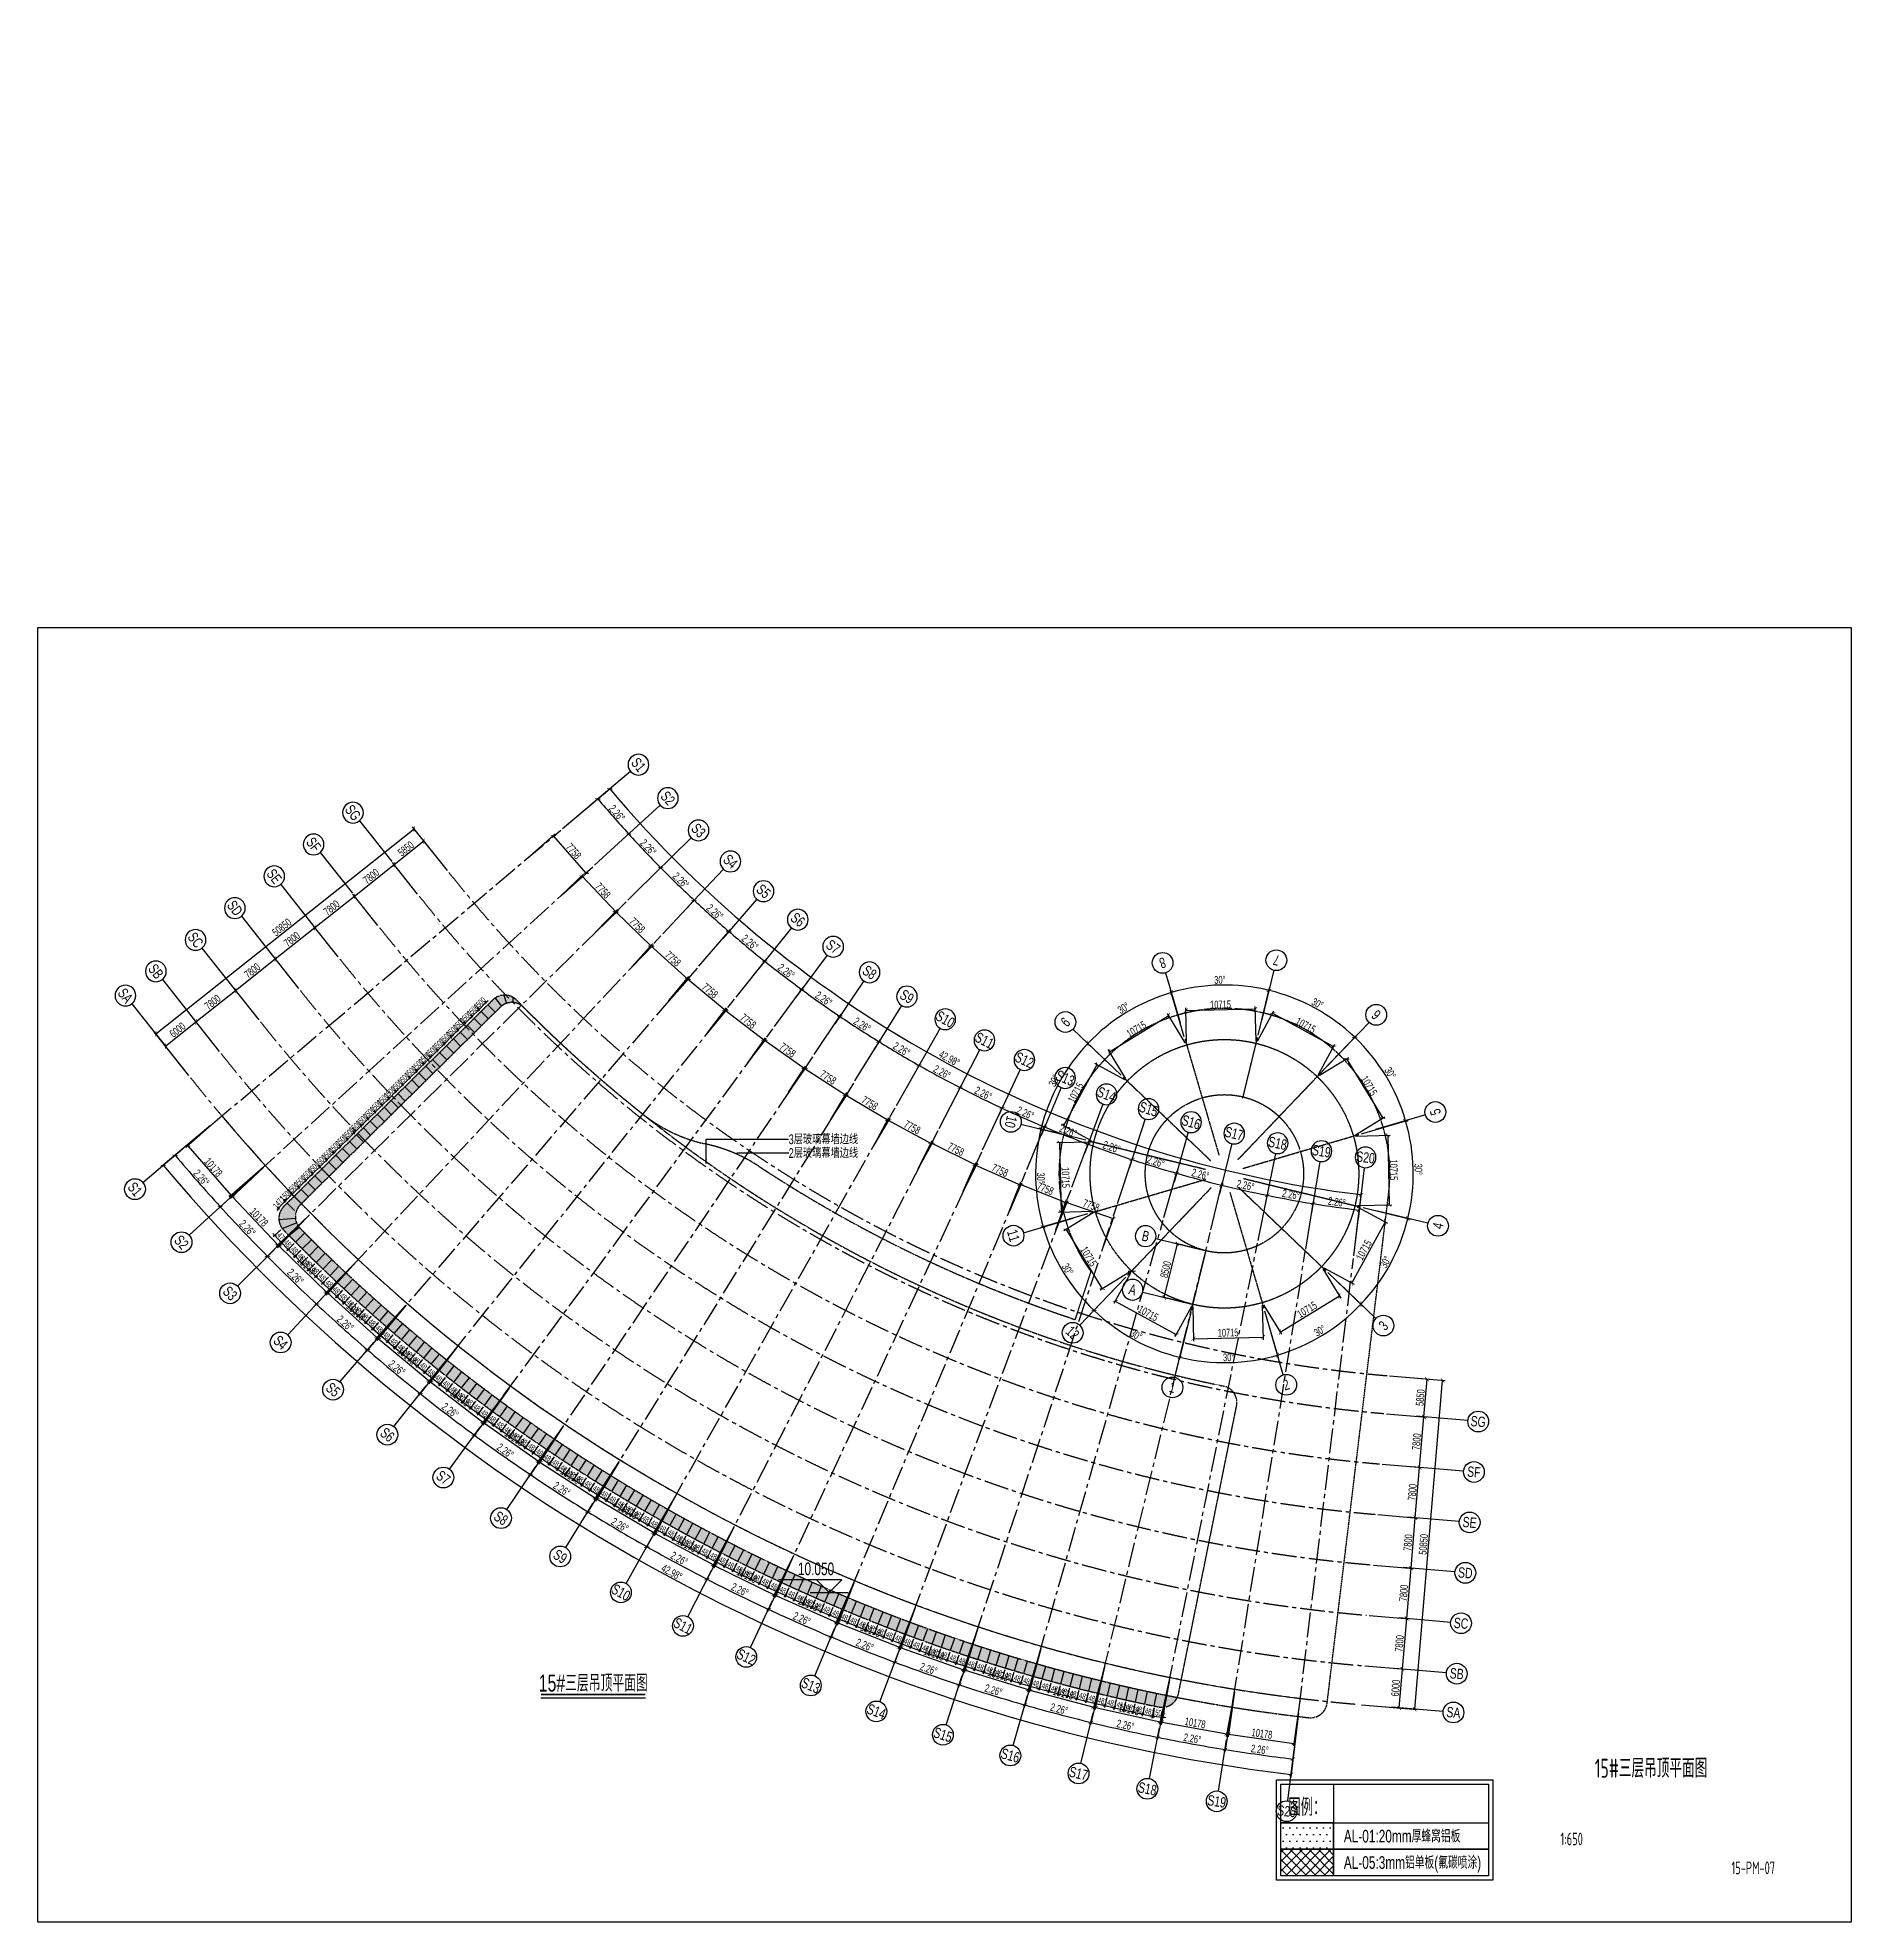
# Model space of a CAD drawing. Extents: x -668578 to 2331563, y -1202445 to 1620273.
# Drawn here: x 1772563 to 2052063, y -358 to 290089 of the extents above; entities that cross this region are included whole.
import ezdxf
from ezdxf.enums import TextEntityAlignment as Align

# ---------------------------------------------------------------- set-up
doc = ezdxf.new("R2010")
doc.units = 0
for name, pattern in [('CENTER2', [28.575000000000003, 19.05, -3.175, 3.175, -3.175]), ('DASH', [0.35, 0.25, -0.1]), ('DOTE', [2.4200000000000004, 2, -0.2, 0.02, -0.2])]:
    doc.linetypes.add(name, pattern=pattern)
doc.layers.get('0').update_dxf_attribs({"color": 8})
doc.layers.get('Defpoints').update_dxf_attribs({"color": 8})
for name, color, linetype in [('#填充层', 8, 'Continuous'), ('#幕墙线-平面', 8, 'Continuous'), ('#文字', 8, 'Continuous'), ('#标注', 8, 'Continuous'), ('#轴线', 8, 'CENTER2'), ('BZ', 8, 'Continuous'), ('C-AXIS', 8, 'DOTE'), ('C-SHET-SHBD', 8, 'Continuous'), ('dim', 8, 'Continuous'), ('WZ', 8, 'Continuous')]:
    doc.layers.add(name, color=color, linetype=linetype)
doc.styles.add('#文字', font='jrs.shx', dxfattribs={"width": 0.7, "bigfont": 'hztxt.shx'})
doc.styles.add('JHZX', font='jrs.shx', dxfattribs={"width": 0.6, "bigfont": 'jhz.shx'})
doc.styles.add('XD2008', font='xd-hzs.shx', dxfattribs={"width": 0.7, "bigfont": 'xd-hztxt.shx'})
doc.styles.add('楷体', font='', dxfattribs={"width": 0.75})
doc.styles.get('楷体').set_extended_font_data('KaiTi_GB2312')
doc.dimstyles.new('JZBZ-300', dxfattribs={"dimscale": 300, "dimtxt": 3, "dimasz": 1.5, "dimexe": 1, "dimexo": 1, "dimgap": 0.5, "dimtad": 1, "dimdec": 0, "dimdsep": 46, "dimtxsty": 'JHZX', "dimblk1": 'ARCHTICK', "dimblk2": 'ARCHTICK', "dimsah": 1, "dimcen": 0, "dimclrd": 1, "dimclre": 1, "dimclrt": 2, "dimazin": 2, "dimtfac": 1, "dimtdec": 0, "dimtix": 1, "dimtmove": 0, "dimatfit": 3, "dimfxl": 0, "dimtolj": 1, "dimlwd": -1, "dimlwe": -1, "dimarcsym": 0})
doc.dimstyles.new('JZBZ-400', dxfattribs={"dimscale": 400, "dimtxt": 3, "dimasz": 1.5, "dimexe": 1, "dimexo": 1, "dimgap": 0.5, "dimtad": 1, "dimdec": 0, "dimdsep": 46, "dimtxsty": 'JHZX', "dimblk1": 'ARCHTICK', "dimblk2": 'ARCHTICK', "dimsah": 1, "dimcen": 0, "dimclrd": 1, "dimclre": 1, "dimclrt": 2, "dimazin": 2, "dimtfac": 1, "dimtdec": 0, "dimtix": 1, "dimtmove": 0, "dimatfit": 3, "dimfxl": 0, "dimtolj": 1, "dimlwd": -1, "dimlwe": -1, "dimarcsym": 0})

msp = doc.modelspace()

# ---------------------------------------------------------------- texts
at = {"layer": '#文字', "style": '#文字', "width": 0.7}
for s, p in [('3层玻璃幕墙边线', (1888301.700241113, 120317.2107583497)), ('2层玻璃幕墙边线', (1888301.700241113, 118205.1946238576))]:
    msp.add_text(s, height=1500, dxfattribs=at).set_placement(p, align=Align.MIDDLE_LEFT)

# ---------------------------------------------------------------- blocks, each defined once
blk = doc.blocks.new('_ARCHTICK')
at = {"color": 0, "linetype": 'ByBlock', "const_width": 0.15}
blk.add_lwpolyline([(-0.5, -0.5), (0.5, 0.5)], dxfattribs=at)
blk = doc.blocks.new('*D2918')
at = {"layer": '#标注', "ltscale": 300, "transparency": 16777216}
for p, q in [((52517.44000796566, 44290.05046599925), (60086.3965880055, 50671.34314769605)), ((174425.4857381964, -21557.413640005), (175612.1593012065, -11728.79187218522))]:
    blk.add_line(p, q, dxfattribs=at)
blk.add_arc((197092.148216231, 166179.179792065), 179599.9896916214, 220.1338192809486, 263.1156299250185, dxfattribs=at)
at = {"layer": 'Defpoints', "color": 0, "ltscale": 300, "transparency": 16777216}
for p in [(197092.148216231, 166179.179792065), (52211.62358048931, 44032.22045865798), (92698.63031371537, 20034.90273282577), (174377.5393316101, -21954.52967102801)]:
    blk.add_point(p, dxfattribs=at)
at = {"layer": '#标注', "ltscale": 300, "transparency": 16777216, "xscale": 600, "yscale": 600, "zscale": 600}
for p, rotation in [((59780.58016052921, 50413.51314035473), 130.1338192809486), ((175564.2128946202, -12125.90790320823), 353.1156299250185)]:
    blk.add_blockref('_ARCHTICK', p, dxfattribs=dict(at, rotation=rotation))
at = {"layer": '#标注', "ltscale": 300, "transparency": 16777216, "insert": (112118.423318551, 8861.341036451122), "char_height": 1200, "attachment_point": 5, "rotation": 331.6247246029836, "style": 'JHZX'}
blk.add_mtext('\\A1;42.98°', dxfattribs=at)
blk = doc.blocks.new('*D2919')
at = {"layer": '#标注', "ltscale": 300, "transparency": 16777216}
for p, q in [((52517.44000796427, 44290.05046599903), (58251.4980231458, 49124.36310364799)), ((57441.39389153626, 38678.30560715742), (62980.16022961606, 43735.18878280557))]:
    blk.add_line(p, q, dxfattribs=at)
blk.add_arc((197092.1482162301, 166179.1797920657), 181999.9896916228, 220.1338192809487, 222.396020020812, dxfattribs=at)
at = {"layer": 'Defpoints', "color": 0, "ltscale": 300, "transparency": 16777216}
for p in [(197092.1482162301, 166179.1797920657), (59501.63359987483, 47045.44596592678), (52211.62358048792, 44032.22045865775), (57145.993020172, 38408.60517112285)]:
    blk.add_point(p, dxfattribs=at)
at = {"layer": '#标注', "ltscale": 300, "transparency": 16777216, "xscale": 600, "yscale": 600, "zscale": 600}
for p, rotation in [((57945.6815956694, 48866.5330963067), 130.1338192809487), ((62684.75935825177, 43465.48834677102), 312.396020020812)]:
    blk.add_blockref('_ARCHTICK', p, dxfattribs=dict(at, rotation=rotation))
at = {"layer": '#标注', "ltscale": 300, "transparency": 16777216, "insert": (60889.89800265004, 46670.25417978552), "char_height": 1200, "attachment_point": 5, "rotation": 311.2649196508803, "style": 'JHZX'}
blk.add_mtext('\\A1;2.26°', dxfattribs=at)
blk = doc.blocks.new('*D2920')
at = {"layer": '#标注', "ltscale": 300, "transparency": 16777216}
for p, q in [((57441.39389153625, 38678.30560715742), (62980.16022961642, 43735.18878280595)), ((62583.02043397348, 33265.29547357821), (67917.86185840772, 38536.86705861283))]:
    blk.add_line(p, q, dxfattribs=at)
blk.add_arc((197092.1482162285, 166179.1797920652), 181999.9896916207, 222.3960200208122, 224.6582207606726, dxfattribs=at)
at = {"layer": 'Defpoints', "color": 0, "ltscale": 300, "transparency": 16777216}
for p in [(197092.1482162285, 166179.1797920652), (64311.38176920651, 41707.23793571173), (57145.993020172, 38408.60517112285), (62298.49555800366, 32984.14498904304)]:
    blk.add_point(p, dxfattribs=at)
at = {"layer": '#标注', "ltscale": 300, "transparency": 16777216, "xscale": 600, "yscale": 600, "zscale": 600}
for p, rotation in [((62684.75935825209, 43465.48834677141), 132.3960200208123), ((67633.33698243788, 38255.71657407764), 314.6582207606726)]:
    blk.add_blockref('_ARCHTICK', p, dxfattribs=dict(at, rotation=rotation))
at = {"layer": '#标注', "ltscale": 300, "transparency": 16777216, "insert": (65713.37402591217, 41387.13695081141), "char_height": 1200, "attachment_point": 5, "rotation": 313.5271203907424, "style": 'JHZX'}
blk.add_mtext('\\A1;2.26°', dxfattribs=at)
blk = doc.blocks.new('*D2921')
at = {"layer": '#标注', "ltscale": 300, "transparency": 16777216}
for p, q in [((62583.02043397349, 33265.2954735782), (67917.86185840762, 38536.8670586126)), ((67934.30206951512, 28059.46041748378), (73056.90333290005, 33537.50352578153))]:
    blk.add_line(p, q, dxfattribs=at)
blk.add_arc((197092.1482162303, 166179.1797920641), 181999.9896916214, 224.6582207606719, 226.9204201115845, dxfattribs=at)
at = {"layer": 'Defpoints', "color": 0, "ltscale": 300, "transparency": 16777216}
for p in [(197092.1482162303, 166179.1797920641), (69328.09334773931, 36563.04448742104), (62298.49555800367, 32984.14498904304), (67661.09666880127, 27767.29811837457)]:
    blk.add_point(p, dxfattribs=at)
at = {"layer": '#标注', "ltscale": 300, "transparency": 16777216, "xscale": 600, "yscale": 600, "zscale": 600}
for p, rotation in [((67633.33698243774, 38255.71657407746), 134.658220760672), ((72783.69793218611, 33245.34122667237), 316.9204201115846)]:
    blk.add_blockref('_ARCHTICK', p, dxfattribs=dict(at, rotation=rotation))
at = {"layer": '#标注', "ltscale": 300, "transparency": 16777216, "insert": (70741.6276559108, 36298.53374200782), "char_height": 1200, "attachment_point": 5, "rotation": 315.78932043612826, "style": 'JHZX'}
blk.add_mtext('\\A1;2.26°', dxfattribs=at)
blk = doc.blocks.new('*D2922')
at = {"layer": '#标注', "ltscale": 300, "transparency": 16777216}
for p, q in [((67934.30206951489, 28059.46041748401), (73056.90333289973, 33537.50352578163)), ((73486.90089380102, 23068.91134240869), (78389.27744300124, 28744.88739678468))]:
    blk.add_line(p, q, dxfattribs=at)
blk.add_arc((197092.1482162311, 166179.1797920638), 181999.9896916219, 226.9204201115843, 229.1826194624979, dxfattribs=at)
at = {"layer": 'Defpoints', "color": 0, "ltscale": 300, "transparency": 16777216}
for p in [(197092.1482162311, 166179.1797920638), (74543.94761330803, 31620.88470500418), (67661.09666880104, 27767.29811837481), (73225.44081117702, 22766.19261950863)]:
    blk.add_point(p, dxfattribs=at)
at = {"layer": '#标注', "ltscale": 300, "transparency": 16777216, "xscale": 600, "yscale": 600, "zscale": 600}
for p, rotation in [((72783.69793218581, 33245.34122667246), 136.9204201115843), ((78127.81736037717, 28442.16867388465), 319.1826194624979)]:
    blk.add_blockref('_ARCHTICK', p, dxfattribs=dict(at, rotation=rotation))
at = {"layer": '#标注', "ltscale": 300, "transparency": 16777216, "insert": (75966.82120858444, 31412.37593616407), "char_height": 1200, "attachment_point": 5, "rotation": 318.05151978704106, "style": 'JHZX'}
blk.add_mtext('\\A1;2.26°', dxfattribs=at)
blk = doc.blocks.new('*D2923')
at = {"layer": '#标注', "ltscale": 300, "transparency": 16777216}
for p, q in [((73486.9008938008, 23068.91134240891), (78389.27744300106, 28744.88739678479)), ((79232.16570511984, 18301.42411578893), (83906.67610712911, 24166.48613604961))]:
    blk.add_line(p, q, dxfattribs=at)
blk.add_arc((197092.1482162331, 166179.1797920622), 181999.9896916221, 229.1826194624971, 231.4448202023581, dxfattribs=at)
at = {"layer": 'Defpoints', "color": 0, "ltscale": 300, "transparency": 16777216}
for p in [(197092.1482162331, 166179.1797920622), (79950.81779730844, 26888.45879660303), (73225.44081117678, 22766.19261950886), (78982.85848367936, 17988.62080804168)]:
    blk.add_point(p, dxfattribs=at)
at = {"layer": '#标注', "ltscale": 300, "transparency": 16777216, "xscale": 600, "yscale": 600, "zscale": 600}
for p, rotation in [((78127.81736037707, 28442.16867388471), 139.1826194624971), ((83657.3688856885, 23853.68282830248), 321.4448202023581)]:
    blk.add_blockref('_ARCHTICK', p, dxfattribs=dict(at, rotation=rotation))
at = {"layer": '#标注', "ltscale": 300, "transparency": 16777216, "insert": (81380.81342386067, 26736.27654915263), "char_height": 1200, "attachment_point": 5, "rotation": 320.3137198324276, "style": 'JHZX'}
blk.add_mtext('\\A1;2.26°', dxfattribs=at)
blk = doc.blocks.new('*D2910')
at = {"layer": '#标注', "ltscale": 300, "transparency": 16777216}
for p, q in [((79232.16570511987, 18301.4241157887), (83906.67610713083, 24166.48613605159)), ((85161.13805094382, 13764.43291778667), (89600.49617893189, 19809.43907258138))]:
    blk.add_line(p, q, dxfattribs=at)
blk.add_arc((197092.1482162345, 166179.1797920648), 181999.9896916224, 231.4448202023583, 233.707020942222, dxfattribs=at)
at = {"layer": 'Defpoints', "color": 0, "ltscale": 300, "transparency": 16777216}
for p in [(197092.1482162345, 166179.1797920648), (85540.27753241116, 22373.14238511102), (78982.85848367937, 17988.62080804146), (84924.37228411787, 13442.03258953107)]:
    blk.add_point(p, dxfattribs=at)
at = {"layer": '#标注', "ltscale": 300, "transparency": 16777216, "xscale": 600, "yscale": 600, "zscale": 600}
for p, rotation in [((83657.36888569023, 23853.68282830445), 141.4448202023583), ((89363.73041210597, 19487.03874432581), 323.707020942222)]:
    blk.add_blockref('_ARCHTICK', p, dxfattribs=dict(at, rotation=rotation))
at = {"layer": '#标注', "ltscale": 300, "transparency": 16777216, "insert": (86975.16572488277, 22277.52437683555), "char_height": 1200, "attachment_point": 5, "rotation": 322.57592057229016, "style": 'JHZX'}
blk.add_mtext('\\A1;2.26°', dxfattribs=at)
blk = doc.blocks.new('*D2911')
at = {"layer": '#标注', "ltscale": 300, "transparency": 16777216}
for p, q in [((85161.13805094379, 13764.4329177869), (89600.49617893055, 19809.43907257999)), ((91264.57648336049, 9465.009524995556), (95461.86274070473, 15680.53750529758))]:
    blk.add_line(p, q, dxfattribs=at)
blk.add_arc((197092.148216231, 166179.1797920645), 181999.989691622, 233.7070209422228, 235.9692216820964, dxfattribs=at)
at = {"layer": 'Defpoints', "color": 0, "ltscale": 300, "transparency": 16777216}
for p in [(197092.148216231, 166179.1797920645), (91303.61239201801, 18081.97544330005), (84924.37228411785, 13442.0325895313), (91040.72121630213, 9133.51469937947)]:
    blk.add_point(p, dxfattribs=at)
at = {"layer": '#标注', "ltscale": 300, "transparency": 16777216, "xscale": 600, "yscale": 600, "zscale": 600}
for p, rotation in [((89363.73041210462, 19487.03874432438), 143.7070209422228), ((95238.00747364639, 15349.04267968148), 325.9692216820964)]:
    blk.add_blockref('_ARCHTICK', p, dxfattribs=dict(at, rotation=rotation))
at = {"layer": '#标注', "ltscale": 300, "transparency": 16777216, "insert": (92741.15660017254, 18043.07071332165), "char_height": 1200, "attachment_point": 5, "rotation": 324.83812131215956, "style": 'JHZX'}
blk.add_mtext('\\A1;2.26°', dxfattribs=at)
blk = doc.blocks.new('*D2912')
at = {"layer": '#标注', "ltscale": 300, "transparency": 16777216}
for p, q in [((91264.57648336071, 9465.009524995556), (95461.86274070443, 15680.53750529696)), ((97532.9673097832, 5409.855607975194), (101481.6394277246, 11786.21730607442))]:
    blk.add_line(p, q, dxfattribs=at)
blk.add_arc((197092.1482162285, 166179.179792065), 181999.9896916216, 235.9692216820972, 238.2314223130762, dxfattribs=at)
at = {"layer": 'Defpoints', "color": 0, "ltscale": 300, "transparency": 16777216}
for p in [(197092.1482162285, 166179.179792065), (97231.83900980707, 14021.64664648502), (91040.72121630237, 9133.51469937947), (97322.37146349298, 5069.782984076555)]:
    blk.add_point(p, dxfattribs=at)
at = {"layer": '#标注', "ltscale": 300, "transparency": 16777216, "xscale": 600, "yscale": 600, "zscale": 600}
for p, rotation in [((95238.00747364608, 15349.04267968091), 145.9692216820972), ((101271.0435814342, 11446.14468217587), 328.2314223130762)]:
    blk.add_blockref('_ARCHTICK', p, dxfattribs=dict(at, rotation=rotation))
at = {"layer": '#标注', "ltscale": 300, "transparency": 16777216, "insert": (98669.79849530701, 14039.51586560431), "char_height": 1200, "attachment_point": 5, "rotation": 327.10032199758666, "style": 'JHZX'}
blk.add_mtext('\\A1;2.26°', dxfattribs=at)
blk = doc.blocks.new('*D2913')
at = {"layer": '#标注', "ltscale": 300, "transparency": 16777216}
for p, q in [((97532.96730978275, 5409.85560797542), (101481.6394277246, 11786.21730607472)), ((103956.5408281647, 1605.291408069439), (107650.4440195379, 8132.548045643962))]:
    blk.add_line(p, q, dxfattribs=at)
blk.add_arc((197092.1482162387, 166179.1797920627), 181999.9896916247, 238.231422313073, 240.4936231196902, dxfattribs=at)
at = {"layer": 'Defpoints', "color": 0, "ltscale": 300, "transparency": 16777216}
for p in [(197092.1482162387, 166179.1797920627), (103315.7171533395, 10198.48475303928), (97322.37146349253, 5069.782984076788), (103759.5326579581, 1257.17105406546)]:
    blk.add_point(p, dxfattribs=at)
at = {"layer": '#标注', "ltscale": 300, "transparency": 16777216, "xscale": 600, "yscale": 600, "zscale": 600}
for p, rotation in [((101271.0435814344, 11446.14468217608), 148.2314223130731), ((107453.4358493313, 7784.42769163999), 330.4936231196902)]:
    blk.add_blockref('_ARCHTICK', p, dxfattribs=dict(at, rotation=rotation))
at = {"layer": '#标注', "ltscale": 300, "transparency": 16777216, "insert": (104751.8507054103, 10273.09998804538), "char_height": 1200, "attachment_point": 5, "rotation": 329.3625227163816, "style": 'JHZX'}
blk.add_mtext('\\A1;2.26°', dxfattribs=at)
blk = doc.blocks.new('*D2914')
at = {"layer": '#标注', "ltscale": 300, "transparency": 16777216}
for p, q in [((103956.5408281649, 1605.291408069214), (107650.444019538, 8132.548045644224)), ((110525.2839822447, -1942.752501334558), (113958.6605932835, 4725.225081619217))]:
    blk.add_line(p, q, dxfattribs=at)
blk.add_arc((197092.1482162285, 166179.179792065), 181999.9896916215, 240.4936231196933, 242.7558238595374, dxfattribs=at)
at = {"layer": 'Defpoints', "color": 0, "ltscale": 300, "transparency": 16777216}
for p in [(197092.1482162285, 166179.179792065), (109545.7642249325, 6618.448727686628), (103759.5326579583, 1257.171054065228), (110342.1705629893, -2298.37797242542)]:
    blk.add_point(p, dxfattribs=at)
at = {"layer": '#标注', "ltscale": 300, "transparency": 16777216, "xscale": 600, "yscale": 600, "zscale": 600}
for p, rotation in [((107453.4358493313, 7784.427691640296), 150.4936231196933), ((113775.5471740282, 4369.599610528334), 332.7558238595374)]:
    blk.add_blockref('_ARCHTICK', p, dxfattribs=dict(at, rotation=rotation))
at = {"layer": '#标注', "ltscale": 300, "transparency": 16777216, "insert": (110977.8332433873, 6749.693745719014), "char_height": 1200, "attachment_point": 5, "rotation": 331.62472348961535, "style": 'JHZX'}
blk.add_mtext('\\A1;2.26°', dxfattribs=at)
blk = doc.blocks.new('*D2915')
at = {"layer": '#标注', "ltscale": 300, "transparency": 16777216}
for p, q in [((110525.2839822447, -1942.752501334799), (113958.6605932831, 4725.225081618293)), ((117228.9583052711, -5228.745924973686), (120396.4567557412, 1569.559273107727))]:
    blk.add_line(p, q, dxfattribs=at)
blk.add_arc((197092.1482162271, 166179.179792065), 181999.9896916219, 242.7558238595378, 245.018024599424, dxfattribs=at)
at = {"layer": 'Defpoints', "color": 0, "ltscale": 300, "transparency": 16777216}
for p in [(197092.1482162271, 166179.179792065), (115912.2691148272, 3287.118976221223), (110342.1705629893, -2298.37797242566), (117060.0250545794, -5591.322202204719)]:
    blk.add_point(p, dxfattribs=at)
at = {"layer": '#标注', "ltscale": 300, "transparency": 16777216, "xscale": 600, "yscale": 600, "zscale": 600}
for p, rotation in [((113775.5471740276, 4369.59961052749), 152.7558238595378), ((120227.5235050495, 1206.982995876708), 335.0180245994241)]:
    blk.add_blockref('_ARCHTICK', p, dxfattribs=dict(at, rotation=rotation))
at = {"layer": '#标注', "ltscale": 300, "transparency": 16777216, "insert": (117338.0414740134, 3474.789187522758), "char_height": 1200, "attachment_point": 5, "rotation": 333.88692422948094, "style": 'JHZX'}
blk.add_mtext('\\A1;2.26°', dxfattribs=at)
blk = doc.blocks.new('*D2916')
at = {"layer": '#标注', "ltscale": 300, "transparency": 16777216}
for p, q in [((117228.9583052709, -5228.745924973227), (120396.4567557411, 1569.559273107858)), ((124057.1149544635, -8247.567061232388), (126953.7980815037, -1329.530716899761))]:
    blk.add_line(p, q, dxfattribs=at)
blk.add_arc((197092.1482162319, 166179.1797920633), 181999.9896916224, 245.0180245994223, 247.2802253813061, dxfattribs=at)
at = {"layer": 'Defpoints', "color": 0, "ltscale": 300, "transparency": 16777216}
for p in [(197092.1482162319, 166179.1797920633), (122405.3085579417, 209.6879280237772), (117060.0250545791, -5591.322202204254), (123902.625187688, -8616.528999596834)]:
    blk.add_point(p, dxfattribs=at)
at = {"layer": '#标注', "ltscale": 300, "transparency": 16777216, "xscale": 600, "yscale": 600, "zscale": 600}
for p, rotation in [((120227.5235050493, 1206.982995876839), 155.0180245994223), ((126799.3083147282, -1698.492655264214), 337.2802253813061)]:
    blk.add_blockref('_ARCHTICK', p, dxfattribs=dict(at, rotation=rotation))
at = {"layer": '#标注', "ltscale": 300, "transparency": 16777216, "insert": (123822.5619365726, 453.4908037486675), "char_height": 1200, "attachment_point": 5, "rotation": 336.1491249903642, "style": 'JHZX'}
blk.add_mtext('\\A1;2.26°', dxfattribs=at)
blk = doc.blocks.new('*D2917')
at = {"layer": '#标注', "ltscale": 300, "transparency": 16777216}
for p, q in [((124057.1149544635, -8247.567061232621), (126953.7980815041, -1329.530716899098)), ((130999.1106763168, -10994.51038263166), (133620.4634450703, -3967.525989469053))]:
    blk.add_line(p, q, dxfattribs=at)
blk.add_arc((197092.1482162331, 166179.1797920641), 181999.9896916227, 247.2802253813059, 249.5424261212694, dxfattribs=at)
at = {"layer": 'Defpoints', "color": 0, "ltscale": 300, "transparency": 16777216}
for p in [(197092.1482162331, 166179.1797920641), (129014.7619010115, -2609.047641720041), (123902.625187688, -8616.528999597067), (130859.3051953167, -11369.28288360032)]:
    blk.add_point(p, dxfattribs=at)
at = {"layer": '#标注', "ltscale": 300, "transparency": 16777216, "xscale": 600, "yscale": 600, "zscale": 600}
for p, rotation in [((126799.3083147286, -1698.492655263552), 157.2802253813059), ((133480.65796407, -4342.298490437715), 339.5424261212693)]:
    blk.add_blockref('_ARCHTICK', p, dxfattribs=dict(at, rotation=rotation))
at = {"layer": '#标注', "ltscale": 300, "transparency": 16777216, "insert": (130421.2871955856, -2309.492097204689), "char_height": 1200, "attachment_point": 5, "rotation": 338.4113257512876, "style": 'JHZX'}
blk.add_mtext('\\A1;2.26°', dxfattribs=at)
blk = doc.blocks.new('*D2933')
at = {"layer": '#标注', "ltscale": 300, "transparency": 16777216}
for p, q in [((130999.1106763169, -10994.51038263167), (133620.4634450702, -3967.525989469075)), ((138044.1251553739, -13465.29430601694), (140386.06168154, -6340.31477570162))]:
    blk.add_line(p, q, dxfattribs=at)
blk.add_arc((197092.1482162306, 166179.1797920641), 181999.9896916218, 249.5424261212701, 251.8046268610909, dxfattribs=at)
at = {"layer": 'Defpoints', "color": 0, "ltscale": 300, "transparency": 16777216}
for p in [(197092.1482162306, 166179.1797920641), (135730.3269112616, -5164.694139534411), (130859.3051953167, -11369.28288360033), (137919.2218739784, -13845.29321430041)]:
    blk.add_point(p, dxfattribs=at)
at = {"layer": '#标注', "ltscale": 300, "transparency": 16777216, "xscale": 600, "yscale": 600, "zscale": 600}
for p, rotation in [((133480.6579640701, -4342.298490437774), 159.5424261212701), ((140261.1584001445, -6720.313683985136), 341.8046268610909)]:
    blk.add_blockref('_ARCHTICK', p, dxfattribs=dict(at, rotation=rotation))
at = {"layer": '#标注', "ltscale": 300, "transparency": 16777216, "insert": (137123.9318008479, -4809.852850973286), "char_height": 1200, "attachment_point": 5, "rotation": 340.67352649118044, "style": 'JHZX'}
blk.add_mtext('\\A1;2.26°', dxfattribs=at)
blk = doc.blocks.new('*D2934')
at = {"layer": '#标注', "ltscale": 300, "transparency": 16777216}
for p, q in [((138044.1251553741, -13465.29430601671), (140386.0616815399, -6340.314775701612)), ((145181.1759723186, -15656.06723684155), (147240.0459514455, -8444.198241286635))]:
    blk.add_line(p, q, dxfattribs=at)
blk.add_arc((197092.1482162264, 166179.1797920659), 181999.9896916223, 251.8046268610923, 254.0668271582924, dxfattribs=at)
at = {"layer": 'Defpoints', "color": 0, "ltscale": 300, "transparency": 16777216}
for p in [(197092.1482162264, 166179.1797920659), (142541.5357179363, -7453.267992937726), (137919.2218739786, -13845.29321430019), (145071.3695734318, -16040.70024993783)]:
    blk.add_point(p, dxfattribs=at)
at = {"layer": '#标注', "ltscale": 300, "transparency": 16777216, "xscale": 600, "yscale": 600, "zscale": 600}
for p, rotation in [((140261.1584001443, -6720.313683985027), 161.8046268610923), ((147130.2395525587, -8828.831254382843), 344.0668271582924)]:
    blk.add_blockref('_ARCHTICK', p, dxfattribs=dict(at, rotation=rotation))
at = {"layer": '#标注', "ltscale": 300, "transparency": 16777216, "insert": (143920.0477783876, -7043.69398409679), "char_height": 1200, "attachment_point": 5, "rotation": 342.93572700969236, "style": 'JHZX'}
blk.add_mtext('\\A1;2.26°', dxfattribs=at)
blk = doc.blocks.new('*D2935')
at = {"layer": '#标注', "ltscale": 300, "transparency": 16777216}
for p, q in [((145181.1759723183, -15656.06723684155), (147240.0459514456, -8444.198241286478)), ((152399.1418491597, -17563.41538729101), (154171.7360639963, -10275.89799454821))]:
    blk.add_line(p, q, dxfattribs=at)
blk.add_arc((197092.1482162317, 166179.1797920634), 181999.9896916211, 254.0668271582905, 256.3290280231375, dxfattribs=at)
at = {"layer": 'Defpoints', "color": 0, "ltscale": 300, "transparency": 16777216}
for p in [(197092.1482162317, 166179.1797920634), (149437.7718490293, -9471.202105623419), (145071.3695734316, -16040.70024993782), (152304.603491035, -17952.08298157062)]:
    blk.add_point(p, dxfattribs=at)
at = {"layer": '#标注', "ltscale": 300, "transparency": 16777216, "xscale": 600, "yscale": 600, "zscale": 600}
for p, rotation in [((147130.2395525587, -8828.83125438272), 164.0668271582906), ((154077.1977058717, -10664.56558882781), 346.3290280231375)]:
    blk.add_blockref('_ARCHTICK', p, dxfattribs=dict(at, rotation=rotation))
at = {"layer": '#标注', "ltscale": 300, "transparency": 16777216, "insert": (150799.0429137526, -9007.53393274278), "char_height": 1200, "attachment_point": 5, "rotation": 345.197927590714, "style": 'JHZX'}
blk.add_mtext('\\A1;2.26°', dxfattribs=at)
blk = doc.blocks.new('*D2936')
at = {"layer": '#标注', "ltscale": 300, "transparency": 16777216}
for p, q in [((152399.1418491597, -17563.41538729101), (154171.7360639962, -10275.89799454828)), ((159686.7704116815, -19184.36520174066), (161170.3259316558, -11832.55841570823))]:
    blk.add_line(p, q, dxfattribs=at)
blk.add_arc((197092.1482162273, 166179.1797920664), 181999.9896916231, 256.329028023139, 258.5912288879856, dxfattribs=at)
at = {"layer": 'Defpoints', "color": 0, "ltscale": 300, "transparency": 16777216}
for p in [(197092.1482162273, 166179.1797920664), (156408.2876799431, -11215.35152052819), (152304.6034910351, -17952.08298157063), (159607.6474506161, -19576.4615636624)]:
    blk.add_point(p, dxfattribs=at)
at = {"layer": '#标注', "ltscale": 300, "transparency": 16777216, "xscale": 600, "yscale": 600, "zscale": 600}
for p, rotation in [((154077.1977058715, -10664.56558882786), 166.329028023139), ((161091.2029705904, -12224.65477762993), 348.5912288879856)]:
    blk.add_blockref('_ARCHTICK', p, dxfattribs=dict(at, rotation=rotation))
at = {"layer": '#标注', "ltscale": 300, "transparency": 16777216, "insert": (157750.195656235, -10698.31180313812), "char_height": 1200, "attachment_point": 5, "rotation": 347.46012845556226, "style": 'JHZX'}
blk.add_mtext('\\A1;2.26°', dxfattribs=at)
blk = doc.blocks.new('*D2937')
at = {"layer": '#标注', "ltscale": 300, "transparency": 16777216}
for p, q in [((159686.7704116812, -19184.36520174066), (161170.3259316559, -11832.55841570692)), ((167032.7006330987, -20516.38981891595), (168224.9051236499, -13111.75286274257))]:
    blk.add_line(p, q, dxfattribs=at)
blk.add_arc((197092.1482162301, 166179.1797920645), 181999.9896916206, 258.5912288879845, 260.8534291851971, dxfattribs=at)
at = {"layer": 'Defpoints', "color": 0, "ltscale": 300, "transparency": 16777216}
for p in [(197092.1482162301, 166179.1797920645), (163442.2165774754, -12682.99717237121), (159607.6474506159, -19576.46156366239), (166969.1163936027, -20911.30378991179)]:
    blk.add_point(p, dxfattribs=at)
at = {"layer": '#标注', "ltscale": 300, "transparency": 16777216, "xscale": 600, "yscale": 600, "zscale": 600}
for p, rotation in [((161091.2029705905, -12224.65477762865), 168.5912288879845), ((168161.3208841538, -13506.6668337384), 350.8534291851971)]:
    blk.add_blockref('_ARCHTICK', p, dxfattribs=dict(at, rotation=rotation))
at = {"layer": '#标注', "ltscale": 300, "transparency": 16777216, "insert": (164762.6695499693, -12113.39176774888), "char_height": 1200, "attachment_point": 5, "rotation": 349.7223290365908, "style": 'JHZX'}
blk.add_mtext('\\A1;2.26°', dxfattribs=at)
blk = doc.blocks.new('*D2938')
at = {"layer": '#标注', "ltscale": 300, "transparency": 16777216}
for p, q in [((167032.7006330992, -20516.38981891641), (168224.9051236497, -13111.75286274435)), ((174425.4857381949, -21557.41364000525), (175324.4808616871, -14111.48805832416))]:
    blk.add_line(p, q, dxfattribs=at)
blk.add_arc((197092.1482162212, 166179.1797920638), 181999.9896916202, 260.8534291851998, 263.115629925021, dxfattribs=at)
at = {"layer": 'Defpoints', "color": 0, "ltscale": 300, "transparency": 16777216}
for p in [(197092.1482162212, 166179.1797920638), (170528.5946607325, -13871.85150255152), (166969.1163936032, -20911.30378991226), (174377.5393316087, -21954.52967102826)]:
    blk.add_point(p, dxfattribs=at)
at = {"layer": '#标注', "ltscale": 300, "transparency": 16777216, "xscale": 600, "yscale": 600, "zscale": 600}
for p, rotation in [((168161.3208841537, -13506.66683374017), 170.8534291851998), ((175276.5344551008, -14508.60408934714), 353.115629925021)]:
    blk.add_blockref('_ARCHTICK', p, dxfattribs=dict(at, rotation=rotation))
at = {"layer": '#标注', "ltscale": 300, "transparency": 16777216, "insert": (171825.534974262, -13250.56835334412), "char_height": 1200, "attachment_point": 5, "rotation": 351.9845295551104, "style": 'JHZX'}
blk.add_mtext('\\A1;2.26°', dxfattribs=at)
blk = doc.blocks.new('*D2939')
at = {"layer": '#标注', "ltscale": 300, "transparency": 16777216}
for p, q in [((-1772.791618300945, -1481.365197545436), (-9341.748198340536, -7862.657879242006)), ((165913.7732030131, -92055.65823940704), (164727.0996400029, -101884.2800072265))]:
    blk.add_line(p, q, dxfattribs=at)
blk.add_arc((197092.1482162317, 166179.1797920645), 269610.2124900237, 220.1338192809485, 263.1156299250187, dxfattribs=at)
at = {"layer": 'Defpoints', "color": 0, "ltscale": 300, "transparency": 16777216}
for p in [(197092.1482162317, 166179.1797920645), (-1466.975190824596, -1223.535190204158), (40379.67516651106, -53208.30268940322), (165961.7196095993, -91658.54220838404)]:
    blk.add_point(p, dxfattribs=at)
at = {"layer": '#标注', "ltscale": 300, "transparency": 16777216, "xscale": 600, "yscale": 600, "zscale": 600}
for p, rotation in [((-9035.931770864163, -7604.827871900749), 130.1338192809485), ((164775.0460465892, -101487.1639762035), 353.1156299250187)]:
    blk.add_blockref('_ARCHTICK', p, dxfattribs=dict(at, rotation=rotation))
at = {"layer": '#标注', "ltscale": 300, "transparency": 16777216, "insert": (69341.55334645722, -70334.48968467087), "char_height": 1200, "attachment_point": 5, "rotation": 331.6247246029835, "style": 'JHZX'}
blk.add_mtext('\\A1;42.98°', dxfattribs=at)
blk = doc.blocks.new('*D2940')
at = {"layer": '#标注', "ltscale": 300, "transparency": 16777216}
for p, q in [((-1772.791618300484, -1481.36519754543), (-7506.849633482343, -6315.677835194451)), ((5000.189665492991, -9200.414521944796), (-538.57667258722, -14257.29769759309))]:
    blk.add_line(p, q, dxfattribs=at)
blk.add_arc((197092.1482162338, 166179.1797920594), 267210.212490022, 220.1338192809474, 222.3960200208107, dxfattribs=at)
at = {"layer": 'Defpoints', "color": 0, "ltscale": 300, "transparency": 16777216}
for p in [(197092.1482162338, 166179.1797920594), (-1466.97519082413, -1223.535190204158), (-4916.603045474355, -8731.54621594742), (5295.590536857255, -8930.714085910235)]:
    blk.add_point(p, dxfattribs=at)
at = {"layer": '#标注', "ltscale": 300, "transparency": 16777216, "xscale": 600, "yscale": 600, "zscale": 600}
for p, rotation in [((-7201.03320600605, -6057.847827853118), 130.1338192809474), ((-243.1758012229147, -13987.59726155857), 312.3960200208107)]:
    blk.add_blockref('_ARCHTICK', p, dxfattribs=dict(at, rotation=rotation))
at = {"layer": '#标注', "ltscale": 300, "transparency": 16777216, "insert": (-3159.907442118553, -9529.429910433075), "char_height": 1200, "attachment_point": 5, "rotation": 311.2649196508791, "style": 'JHZX'}
blk.add_mtext('\\A1;2.26°', dxfattribs=at)
blk = doc.blocks.new('*D2941')
at = {"layer": '#标注', "ltscale": 300, "transparency": 16777216}
for p, q in [((5000.189665492993, -9200.414521945035), (-538.5766725871081, -14257.29769759332)), ((12072.5833482142, -16646.10089322484), (6737.741923779905, -21917.67247825932))]:
    blk.add_line(p, q, dxfattribs=at)
blk.add_arc((197092.1482162341, 166179.1797920626), 267210.2124900245, 222.3960200208112, 224.6582207606717, dxfattribs=at)
at = {"layer": 'Defpoints', "color": 0, "ltscale": 300, "transparency": 16777216}
for p in [(197092.1482162341, 166179.1797920626), (5295.590536857257, -8930.714085910467), (2145.011806966812, -16569.0395283744), (12357.10822418402, -16364.95040868967)]:
    blk.add_point(p, dxfattribs=at)
at = {"layer": '#标注', "ltscale": 300, "transparency": 16777216, "xscale": 600, "yscale": 600, "zscale": 600}
for p, rotation in [((-243.1758012228811, -13987.59726155869), 132.3960200208112), ((7022.266799749654, -21636.52199372415), 314.6582207606716)]:
    blk.add_blockref('_ARCHTICK', p, dxfattribs=dict(at, rotation=rotation))
at = {"layer": '#标注', "ltscale": 300, "transparency": 16777216, "insert": (3931.832874669648, -17296.96006303509), "char_height": 1200, "attachment_point": 5, "rotation": 313.52712039074146, "style": 'JHZX'}
blk.add_mtext('\\A1;2.26°', dxfattribs=at)
blk = doc.blocks.new('*D2925')
at = {"layer": '#标注', "ltscale": 300, "transparency": 16777216}
for p, q in [((12072.58334821419, -16646.10089322484), (6737.741923780196, -21917.67247825892)), ((19433.36113347262, -23806.81446511327), (14310.75987008788, -29284.85757341064))]:
    blk.add_line(p, q, dxfattribs=at)
blk.add_arc((197092.1482162357, 166179.1797920601), 267210.2124900233, 224.658220760671, 226.9204201115836, dxfattribs=at)
at = {"layer": 'Defpoints', "color": 0, "ltscale": 300, "transparency": 16777216}
for p in [(197092.1482162357, 166179.1797920601), (12357.10822418402, -16364.95040868968), (9510.48786645638, -24121.68294740164), (19706.56653418648, -23514.65216600406)]:
    blk.add_point(p, dxfattribs=at)
at = {"layer": '#标注', "ltscale": 300, "transparency": 16777216, "xscale": 600, "yscale": 600, "zscale": 600}
for p, rotation in [((7022.266799749959, -21636.52199372371), 134.658220760671), ((14583.96527080165, -28992.69527430135), 316.9204201115836)]:
    blk.add_blockref('_ARCHTICK', p, dxfattribs=dict(at, rotation=rotation))
at = {"layer": '#标注', "ltscale": 300, "transparency": 16777216, "insert": (11324.64851611382, -24778.50498167348), "char_height": 1200, "attachment_point": 5, "rotation": 315.7893204361273, "style": 'JHZX'}
blk.add_mtext('\\A1;2.26°', dxfattribs=at)
blk = doc.blocks.new('*D2926')
at = {"layer": '#标注', "ltscale": 300, "transparency": 16777216}
for p, q in [((19433.36113347262, -23806.81446511326), (14310.75987008818, -29284.85757341028)), ((27071.05409375331, -30671.39855354503), (22168.67754455337, -36347.37460792053))]:
    blk.add_line(p, q, dxfattribs=at)
blk.add_arc((197092.1482162359, 166179.179792059), 267210.2124900222, 226.9204201115834, 229.182619462497, dxfattribs=at)
at = {"layer": 'Defpoints', "color": 0, "ltscale": 300, "transparency": 16777216}
for p in [(197092.1482162359, 166179.179792059), (19706.56653418648, -23514.65216600406), (17168.34284205963, -31377.70294969304), (27332.51417637733, -30368.67983064498)]:
    blk.add_point(p, dxfattribs=at)
at = {"layer": '#标注', "ltscale": 300, "transparency": 16777216, "xscale": 600, "yscale": 600, "zscale": 600}
for p, rotation in [((14583.96527080197, -28992.695274301), 136.9204201115834), ((22430.13762717742, -36044.65588502046), 319.182619462497)]:
    blk.add_blockref('_ARCHTICK', p, dxfattribs=dict(at, rotation=rotation))
at = {"layer": '#标注', "ltscale": 300, "transparency": 16777216, "insert": (19007.01608709698, -31962.40351019969), "char_height": 1200, "attachment_point": 5, "rotation": 318.0515197870402, "style": 'JHZX'}
blk.add_mtext('\\A1;2.26°', dxfattribs=at)
blk = doc.blocks.new('*D2927')
at = {"layer": '#标注', "ltscale": 300, "transparency": 16777216}
for p, q in [((27071.05409375331, -30671.3985535448), (22168.67754455304, -36347.37460792089)), ((34973.76235577242, -37229.15732223565), (30299.25195376314, -43094.21934249661))]:
    blk.add_line(p, q, dxfattribs=at)
blk.add_arc((197092.1482162324, 166179.1797920624), 267210.2124900231, 229.1826194624981, 231.4448202023592, dxfattribs=at)
at = {"layer": 'Defpoints', "color": 0, "ltscale": 300, "transparency": 16777216}
for p in [(197092.1482162324, 166179.1797920624), (27332.51417637732, -30368.67983064474), (35223.06957721291, -36916.3540144884), (25106.64510911283, -38325.79418156544)]:
    blk.add_point(p, dxfattribs=at)
at = {"layer": '#标注', "ltscale": 300, "transparency": 16777216, "xscale": 600, "yscale": 600, "zscale": 600}
for p, rotation in [((22430.13762717693, -36044.65588502075), 139.1826194624981), ((30548.55917520354, -42781.41603474927), 321.4448202023592)]:
    blk.add_blockref('_ARCHTICK', p, dxfattribs=dict(at, rotation=rotation))
at = {"layer": '#标注', "ltscale": 300, "transparency": 16777216, "insert": (26966.96585831765, -38837.46257305259), "char_height": 1200, "attachment_point": 5, "rotation": 320.31371983242866, "style": 'JHZX'}
blk.add_mtext('\\A1;2.26°', dxfattribs=at)
blk = doc.blocks.new('*D2928')
at = {"layer": '#标注', "ltscale": 300, "transparency": 16777216}
for p, q in [((34973.76235577219, -37229.15732223566), (30299.25195376401, -43094.21934249515)), ((43129.16341758385, -43469.8649314855), (38689.80528959849, -49514.87108627657))]:
    blk.add_line(p, q, dxfattribs=at)
blk.add_arc((197092.1482162336, 166179.1797920613), 267210.2124900212, 231.4448202023588, 233.7070209422223, dxfattribs=at)
at = {"layer": 'Defpoints', "color": 0, "ltscale": 300, "transparency": 16777216}
for p in [(197092.1482162336, 166179.1797920613), (35223.06957721268, -36916.35401448841), (43365.92918440979, -43147.46460322989), (33313.02317568079, -44955.12784152358)]:
    blk.add_point(p, dxfattribs=at)
at = {"layer": '#标注', "ltscale": 300, "transparency": 16777216, "xscale": 600, "yscale": 600, "zscale": 600}
for p, rotation in [((30548.55917520437, -42781.4160347478), 141.4448202023588), ((38926.57105642439, -49192.47075802094), 323.7070209422223)]:
    blk.add_blockref('_ARCHTICK', p, dxfattribs=dict(at, rotation=rotation))
at = {"layer": '#标注', "ltscale": 300, "transparency": 16777216, "insert": (35192.0909689507, -45392.96578080182), "char_height": 1200, "attachment_point": 5, "rotation": 322.5759205722905, "style": 'JHZX'}
blk.add_mtext('\\A1;2.26°', dxfattribs=at)
blk = doc.blocks.new('*D2929')
at = {"layer": '#标注', "ltscale": 300, "transparency": 16777216}
for p, q in [((43129.16341758407, -43469.86493148574), (38689.80528959779, -49514.87108627793)), ((51524.5455123405, -49383.7940337945), (47327.25925499667, -55599.32201409565))]:
    blk.add_line(p, q, dxfattribs=at)
blk.add_arc((197092.1482162355, 166179.1797920583), 267210.2124900214, 233.7070209422216, 235.9692216820953, dxfattribs=at)
at = {"layer": 'Defpoints', "color": 0, "ltscale": 300, "transparency": 16777216}
for p in [(197092.1482162355, 166179.1797920583), (43365.92918441003, -43147.46460323013), (51748.40077939886, -49052.29920817842), (41774.68262465257, -51255.36792557062)]:
    blk.add_point(p, dxfattribs=at)
at = {"layer": '#标注', "ltscale": 300, "transparency": 16777216, "xscale": 600, "yscale": 600, "zscale": 600}
for p, rotation in [((38926.57105642366, -49192.47075802225), 143.7070209422216), ((47551.114522055, -55267.82718847955), 325.9692216820953)]:
    blk.add_blockref('_ARCHTICK', p, dxfattribs=dict(at, rotation=rotation))
at = {"layer": '#标注', "ltscale": 300, "transparency": 16777216, "insert": (43669.56857210046, -51618.69295769426), "char_height": 1200, "attachment_point": 5, "rotation": 324.8381213121585, "style": 'JHZX'}
blk.add_mtext('\\A1;2.26°', dxfattribs=at)
blk = doc.blocks.new('*D2930')
at = {"layer": '#标注', "ltscale": 300, "transparency": 16777216}
for p, q in [((51524.54551234051, -49383.7940337945), (47327.25925499615, -55599.32201409651)), ((60146.82246571455, -54961.72641185495), (56198.15034978064, -61338.08811119855))]:
    blk.add_line(p, q, dxfattribs=at)
blk.add_arc((197092.1482162355, 166179.1797920608), 267210.2124900245, 235.9692216820956, 238.2314223311194, dxfattribs=at)
at = {"layer": 'Defpoints', "color": 0, "ltscale": 300, "transparency": 16777216}
for p in [(197092.1482162355, 166179.1797920608), (51748.40077939886, -49052.29920817842), (60357.41831189766, -54621.65378788998), (50478.43420826914, -57216.69421584099)]:
    blk.add_point(p, dxfattribs=at)
at = {"layer": '#标注', "ltscale": 300, "transparency": 16777216, "xscale": 600, "yscale": 600, "zscale": 600}
for p, rotation in [((47551.11452205444, -55267.82718848043), 145.9692216820956), ((56408.74619596369, -60998.01548723358), 328.2314223311194)]:
    blk.add_blockref('_ARCHTICK', p, dxfattribs=dict(at, rotation=rotation))
at = {"layer": '#标注', "ltscale": 300, "transparency": 16777216, "insert": (52386.18470508435, -57504.93999137268), "char_height": 1200, "attachment_point": 5, "rotation": 327.10032200660754, "style": 'JHZX'}
blk.add_mtext('\\A1;2.26°', dxfattribs=at)
blk = doc.blocks.new('*D2931')
at = {"layer": '#标注', "ltscale": 300, "transparency": 16777216}
for p, q in [((60146.82246571455, -54961.72641185472), (56198.15034978128, -61338.08811119736)), ((68982.5556794831, -60194.96833813658), (65288.65248811028, -66722.22497571085))]:
    blk.add_line(p, q, dxfattribs=at)
blk.add_arc((197092.1482162341, 166179.1797920613), 267210.2124900228, 238.2314223311197, 240.4936231196922, dxfattribs=at)
at = {"layer": 'Defpoints', "color": 0, "ltscale": 300, "transparency": 16777216}
for p in [(197092.1482162341, 166179.1797920613), (60357.41831189766, -54621.65378788975), (69179.56384968969, -59846.84798413259), (59410.711505285, -62829.81488756277)]:
    blk.add_point(p, dxfattribs=at)
at = {"layer": '#标注', "ltscale": 300, "transparency": 16777216, "xscale": 600, "yscale": 600, "zscale": 600}
for p, rotation in [((56408.74619596444, -60998.01548723238), 148.2314223311197), ((65485.66065831677, -66374.10462170682), 330.4936231196922)]:
    blk.add_blockref('_ARCHTICK', p, dxfattribs=dict(at, rotation=rotation))
at = {"layer": '#标注', "ltscale": 300, "transparency": 16777216, "insert": (61328.35310467837, -63042.53221595648), "char_height": 1200, "attachment_point": 5, "rotation": 329.362522725406, "style": 'JHZX'}
blk.add_mtext('\\A1;2.26°', dxfattribs=at)
blk = doc.blocks.new('*D2932')
at = {"layer": '#标注', "ltscale": 300, "transparency": 16777216}
for p, q in [((68982.55567948359, -60194.96833813658), (65288.6524881104, -66722.2249757114)), ((78017.97223548878, -65075.36233870775), (74584.59562444988, -71743.33992166127))]:
    blk.add_line(p, q, dxfattribs=at)
blk.add_arc((197092.1482162357, 166179.1797920601), 267210.2124900231, 240.4936231196918, 242.755823859536, dxfattribs=at)
at = {"layer": 'Defpoints', "color": 0, "ltscale": 300, "transparency": 16777216}
for p in [(197092.1482162357, 166179.1797920601), (69179.56384969015, -59846.8479841326), (78201.08565474418, -64719.7368676169), (68557.59220507472, -68085.98101930981)]:
    blk.add_point(p, dxfattribs=at)
at = {"layer": '#标注', "ltscale": 300, "transparency": 16777216, "xscale": 600, "yscale": 600, "zscale": 600}
for p, rotation in [((65485.66065831683, -66374.10462170735), 150.4936231196918), ((74767.70904370514, -71387.71445057029), 332.755823859536)]:
    blk.add_blockref('_ARCHTICK', p, dxfattribs=dict(at, rotation=rotation))
at = {"layer": '#标注', "ltscale": 300, "transparency": 16777216, "insert": (70482.13576870582, -68222.83826029279), "char_height": 1200, "attachment_point": 5, "rotation": 331.62472348961387, "style": 'JHZX'}
blk.add_mtext('\\A1;2.26°', dxfattribs=at)
blk = doc.blocks.new('*D2958')
at = {"layer": '#标注', "ltscale": 300, "transparency": 16777216}
for p, q in [((78017.9722354883, -65075.36233870774), (74584.59562444927, -71743.33992166165)), ((87238.98888107225, -69595.30149395246), (84071.49043060158, -76393.60669203456))]:
    blk.add_line(p, q, dxfattribs=at)
blk.add_arc((197092.1482162345, 166179.1797920617), 267210.2124900246, 242.7558238595363, 245.0180245994223, dxfattribs=at)
at = {"layer": 'Defpoints', "color": 0, "ltscale": 300, "transparency": 16777216}
for p in [(197092.1482162345, 166179.1797920617), (78201.08565474371, -64719.73686761688), (87407.922131764, -69232.72521672142), (77904.8186929991, -72976.99959723148)]:
    blk.add_point(p, dxfattribs=at)
at = {"layer": '#标注', "ltscale": 300, "transparency": 16777216, "xscale": 600, "yscale": 600, "zscale": 600}
for p, rotation in [((74767.7090437045, -71387.71445057071), 152.7558238595363), ((84240.42368129326, -76031.03041480349), 335.0180245994224)]:
    blk.add_blockref('_ARCHTICK', p, dxfattribs=dict(at, rotation=rotation))
at = {"layer": '#标注', "ltscale": 300, "transparency": 16777216, "insert": (79833.26448060873, -73037.7834527196), "char_height": 1200, "attachment_point": 5, "rotation": 333.8869242294793, "style": 'JHZX'}
blk.add_mtext('\\A1;2.26°', dxfattribs=at)
blk = doc.blocks.new('*D2959')
at = {"layer": '#标注', "ltscale": 300, "transparency": 16777216}
for p, q in [((87238.98888107226, -69595.30149395246), (84071.49043060167, -76393.60669203477)), ((96631.23305746297, -73747.74067970949), (93734.54993042244, -80665.77702404333))]:
    blk.add_line(p, q, dxfattribs=at)
blk.add_arc((197092.1482162287, 166179.1797920629), 267210.2124900233, 245.0180245994236, 247.2802253813074, dxfattribs=at)
at = {"layer": 'Defpoints', "color": 0, "ltscale": 300, "transparency": 16777216}
for p in [(197092.1482162287, 166179.1797920629), (87407.922131764, -69232.72521672142), (96785.72282423846, -73378.77874134504), (87437.82170162839, -77495.24712958364)]:
    blk.add_point(p, dxfattribs=at)
at = {"layer": '#标注', "ltscale": 300, "transparency": 16777216, "xscale": 600, "yscale": 600, "zscale": 600}
for p, rotation in [((84240.42368129335, -76031.0304148037), 155.0180245994236), ((93889.03969719795, -80296.81508567889), 337.2802253813074)]:
    blk.add_blockref('_ARCHTICK', p, dxfattribs=dict(at, rotation=rotation))
at = {"layer": '#标注', "ltscale": 300, "transparency": 16777216, "insert": (89367.163887923, -77479.86286887692), "char_height": 1200, "attachment_point": 5, "rotation": 336.1491249903655, "style": 'JHZX'}
blk.add_mtext('\\A1;2.26°', dxfattribs=at)
blk = doc.blocks.new('*D2960')
at = {"layer": '#标注', "ltscale": 300, "transparency": 16777216}
for p, q in [((96631.2330574632, -73747.7406797095), (93734.54993042274, -80665.7770240426)), ((106180.0647906679, -77526.20736388178), (103558.7120219146, -84553.19175704397))]:
    blk.add_line(p, q, dxfattribs=at)
blk.add_arc((197092.1482162361, 166179.1797920601), 267210.2124900229, 247.2802253813057, 249.5424261212691, dxfattribs=at)
at = {"layer": 'Defpoints', "color": 0, "ltscale": 300, "transparency": 16777216}
for p in [(197092.1482162361, 166179.1797920601), (96785.72282423872, -73378.77874134504), (106319.8702716681, -77151.43486291311), (97141.74220864025, -81633.6810482924)]:
    blk.add_point(p, dxfattribs=at)
at = {"layer": '#标注', "ltscale": 300, "transparency": 16777216, "xscale": 600, "yscale": 600, "zscale": 600}
for p, rotation in [((93889.03969719815, -80296.8150856781), 157.2802253813057), ((103698.5175029147, -84178.41925607527), 339.5424261212691)]:
    blk.add_blockref('_ARCHTICK', p, dxfattribs=dict(at, rotation=rotation))
at = {"layer": '#标注', "ltscale": 300, "transparency": 16777216, "insert": (99068.97348188979, -81542.15262398138), "char_height": 1200, "attachment_point": 5, "rotation": 338.41132575128734, "style": 'JHZX'}
blk.add_mtext('\\A1;2.26°', dxfattribs=at)
blk = doc.blocks.new('*D2961')
at = {"layer": '#标注', "ltscale": 300, "transparency": 16777216}
for p, q in [((106180.0647906683, -77526.20736388177), (103558.712021915, -84553.19175704411)), ((115870.6005550074, -80924.81215691619), (113528.6640288413, -88049.79168723105))]:
    blk.add_line(p, q, dxfattribs=at)
blk.add_arc((197092.1482162368, 166179.1797920601), 267210.2124900231, 249.542426121269, 251.8046268610899, dxfattribs=at)
at = {"layer": 'Defpoints', "color": 0, "ltscale": 300, "transparency": 16777216}
for p in [(197092.1482162368, 166179.1797920601), (106319.8702716685, -77151.4348629131), (115995.5038364029, -80544.81324863271), (107001.4545988446, -85385.85073185925)]:
    blk.add_point(p, dxfattribs=at)
at = {"layer": '#标注', "ltscale": 300, "transparency": 16777216, "xscale": 600, "yscale": 600, "zscale": 600}
for p, rotation in [((103698.5175029151, -84178.41925607543), 159.542426121269), ((113653.5673102368, -87669.79277894754), 341.8046268610899)]:
    blk.add_blockref('_ARCHTICK', p, dxfattribs=dict(at, rotation=rotation))
at = {"layer": '#标注', "ltscale": 300, "transparency": 16777216, "insert": (108923.5710266912, -85218.32082270418), "char_height": 1200, "attachment_point": 5, "rotation": 340.6735264911795, "style": 'JHZX'}
blk.add_mtext('\\A1;2.26°', dxfattribs=at)
blk = doc.blocks.new('*D2962')
at = {"layer": '#标注', "ltscale": 300, "transparency": 16777216}
for p, q in [((115870.6005550071, -80924.81215691594), (113528.6640288411, -88049.79168723096)), ((125687.7338482185, -83938.25712581127), (123628.8638690913, -91150.12612136613))]:
    blk.add_line(p, q, dxfattribs=at)
blk.add_arc((197092.1482162343, 166179.1797920605), 267210.2124900228, 251.8046268610904, 254.0668271582905, dxfattribs=at)
at = {"layer": 'Defpoints', "color": 0, "ltscale": 300, "transparency": 16777216}
for p in [(197092.1482162343, 166179.1797920605), (115995.5038364027, -80544.81324863248), (125797.5402471053, -83553.624112715), (117001.5900693427, -88745.90754671526)]:
    blk.add_point(p, dxfattribs=at)
at = {"layer": '#标注', "ltscale": 300, "transparency": 16777216, "xscale": 600, "yscale": 600, "zscale": 600}
for p, rotation in [((113653.5673102366, -87669.79277894746), 161.8046268610904), ((123738.670267978, -90765.49310826983), 344.0668271582905)]:
    blk.add_blockref('_ARCHTICK', p, dxfattribs=dict(at, rotation=rotation))
at = {"layer": '#标注', "ltscale": 300, "transparency": 16777216, "insert": (118915.5953351059, -88502.6371847374), "char_height": 1200, "attachment_point": 5, "rotation": 342.9357270096904, "style": 'JHZX'}
blk.add_mtext('\\A1;2.26°', dxfattribs=at)
blk = doc.blocks.new('*D2963')
at = {"layer": '#标注', "ltscale": 300, "transparency": 16777216}
for p, q in [((125687.7338482183, -83938.25712581107), (123628.863869091, -91150.12612136657)), ((135616.1671656003, -86561.84654807858), (133843.5729507637, -93849.3639408216))]:
    blk.add_line(p, q, dxfattribs=at)
blk.add_arc((197092.1482162313, 166179.1797920627), 267210.2124900245, 254.0668271582912, 256.3290280231381, dxfattribs=at)
at = {"layer": 'Defpoints', "color": 0, "ltscale": 300, "transparency": 16777216}
for p in [(197092.1482162313, 166179.1797920627), (125797.5402471051, -83553.62411271481), (135710.7055237249, -86173.17895379895), (127126.5616426544, -91708.61432464102)]:
    blk.add_point(p, dxfattribs=at)
at = {"layer": '#标注', "ltscale": 300, "transparency": 16777216, "xscale": 600, "yscale": 600, "zscale": 600}
for p, rotation in [((123738.6702679777, -90765.49310827028), 164.0668271582912), ((133938.1113088882, -93460.69634654198), 346.3290280231381)]:
    blk.add_blockref('_ARCHTICK', p, dxfattribs=dict(at, rotation=rotation))
at = {"layer": '#标注', "ltscale": 300, "transparency": 16777216, "insert": (129029.4731496097, -91389.98292303307), "char_height": 1200, "attachment_point": 5, "rotation": 345.1979275907147, "style": 'JHZX'}
blk.add_mtext('\\A1;2.26°', dxfattribs=at)
blk = doc.blocks.new('*D2964')
at = {"layer": '#标注', "ltscale": 300, "transparency": 16777216}
for p, q in [((135616.1671656, -86561.84654807855), (133843.5729507627, -93849.36394082324)), ((145640.4226773909, -88791.49024800592), (144156.8671574158, -96143.29703404036))]:
    blk.add_line(p, q, dxfattribs=at)
blk.add_arc((197092.1482162382, 166179.1797920599), 267210.2124900252, 256.3290280231364, 258.5912288879829, dxfattribs=at)
at = {"layer": 'Defpoints', "color": 0, "ltscale": 300, "transparency": 16777216}
for p in [(197092.1482162382, 166179.1797920599), (135710.7055237246, -86173.17895379894), (145719.5456384562, -88399.3938860842), (137360.5897846303, -94269.35367721465)]:
    blk.add_point(p, dxfattribs=at)
at = {"layer": '#标注', "ltscale": 300, "transparency": 16777216, "xscale": 600, "yscale": 600, "zscale": 600}
for p, rotation in [((133938.1113088872, -93460.6963465436), 166.3290280231364), ((144235.9901184811, -95751.20067211865), 348.5912288879829)]:
    blk.add_blockref('_ARCHTICK', p, dxfattribs=dict(at, rotation=rotation))
at = {"layer": '#标注', "ltscale": 300, "transparency": 16777216, "insert": (139249.4410553849, -93875.85774285143), "char_height": 1200, "attachment_point": 5, "rotation": 347.4601284555596, "style": 'JHZX'}
blk.add_mtext('\\A1;2.26°', dxfattribs=at)
blk = doc.blocks.new('*D2965')
at = {"layer": '#标注', "ltscale": 300, "transparency": 16777216}
for p, q in [((145640.4226773909, -88791.49024800569), (144156.8671574166, -96143.29703403744)), ((155744.8731003964, -90623.71248546024), (154552.6686098455, -98028.34944163164))]:
    blk.add_line(p, q, dxfattribs=at)
blk.add_arc((197092.1482162315, 166179.1797920608), 267210.2124900217, 258.5912288879844, 260.8534291851969, dxfattribs=at)
at = {"layer": 'Defpoints', "color": 0, "ltscale": 300, "transparency": 16777216}
for p in [(197092.1482162315, 166179.1797920608), (145719.5456384562, -88399.39388608397), (155808.4573398924, -90228.7985144644), (147687.7202341102, -96424.13350524308)]:
    blk.add_point(p, dxfattribs=at)
at = {"layer": '#标注', "ltscale": 300, "transparency": 16777216, "xscale": 600, "yscale": 600, "zscale": 600}
for p, rotation in [((144235.9901184818, -95751.2006721157), 168.5912288879844), ((154616.2528493415, -97633.4354706358), 350.8534291851969)]:
    blk.add_blockref('_ARCHTICK', p, dxfattribs=dict(at, rotation=rotation))
at = {"layer": '#标注', "ltscale": 300, "transparency": 16777216, "insert": (149559.5666977208, -95956.38630526343), "char_height": 1200, "attachment_point": 5, "rotation": 349.7223290365907, "style": 'JHZX'}
blk.add_mtext('\\A1;2.26°', dxfattribs=at)
blk = doc.blocks.new('*D2966')
at = {"layer": '#标注', "ltscale": 300, "transparency": 16777216}
for p, q in [((155744.8731003963, -90623.71248546048), (154552.6686098456, -98028.3494416317)), ((165913.7732030116, -92055.65823940959), (165014.7780795192, -99501.58382109005))]:
    blk.add_line(p, q, dxfattribs=at)
blk.add_arc((197092.1482162308, 166179.1797920622), 267210.2124900231, 260.8534291851972, 263.1156299250185, dxfattribs=at)
at = {"layer": 'Defpoints', "color": 0, "ltscale": 300, "transparency": 16777216}
for p in [(197092.1482162308, 166179.1797920622), (155808.4573398924, -90228.79851446462), (165961.7196095979, -91658.54220838659), (158091.8559520314, -98169.59524249382)]:
    blk.add_point(p, dxfattribs=at)
at = {"layer": '#标注', "ltscale": 300, "transparency": 16777216, "xscale": 600, "yscale": 600, "zscale": 600}
for p, rotation in [((154616.2528493416, -97633.43547063584), 170.8534291851971), ((165062.7244861054, -99104.46779006704), 353.1156299250185)]:
    blk.add_blockref('_ARCHTICK', p, dxfattribs=dict(at, rotation=rotation))
at = {"layer": '#标注', "ltscale": 300, "transparency": 16777216, "insert": (159943.7807458377, -97628.32600196154), "char_height": 1200, "attachment_point": 5, "rotation": 351.9845295551078, "style": 'JHZX'}
blk.add_mtext('\\A1;2.26°', dxfattribs=at)
blk = doc.blocks.new('*D2967')
at = {"layer": '#标注', "ltscale": 300, "transparency": 16777216}
for p, q in [((-10181.7225007313, 12646.32516724338), (29647.64047874946, 44258.73324775231)), ((34745.41326759261, 37835.90578466697), (29398.96863544162, 44572.04190442473)), ((-5083.949711888151, 6223.497704158042), (-10430.39434403914, 12959.63382391581))]:
    blk.add_line(p, q, dxfattribs=at)
at = {"layer": 'Defpoints', "color": 0, "ltscale": 300, "transparency": 16777216}
for p in [(29647.64047874946, 44258.73324775231), (34994.08511090045, 37522.59712799455), (-4835.277868580306, 5910.189047485619)]:
    blk.add_point(p, dxfattribs=at)
at = {"layer": '#标注', "ltscale": 300, "transparency": 16777216, "xscale": 600, "yscale": 600, "zscale": 600}
for p, rotation in [((29647.64047874946, 44258.73324775231), 38.4388923763239), ((-10181.7225007313, 12646.32516724338), 218.4388923763239)]:
    blk.add_blockref('_ARCHTICK', p, dxfattribs=dict(at, rotation=rotation))
at = {"layer": '#标注', "ltscale": 300, "transparency": 16777216, "insert": (9235.615302393393, 29079.1465208427), "char_height": 1200, "attachment_point": 5, "rotation": 38.4388923763239, "style": 'JHZX'}
blk.add_mtext('\\A1;50850', dxfattribs=at)
blk = doc.blocks.new('*D2968')
at = {"layer": '#标注', "ltscale": 300, "transparency": 16777216}
for p, q in [((-384.3198618018578, 9953.575353775379), (-4238.733434107507, 14809.85953350085)), ((-8689.691440885956, 10766.47322721086), (-3990.061590799665, 14496.55087682843)), ((-5083.949711888148, 6223.497704157811), (-8938.363284193798, 11079.78188388328))]:
    blk.add_line(p, q, dxfattribs=at)
at = {"layer": 'Defpoints', "color": 0, "ltscale": 300, "transparency": 16777216}
for p in [(-3990.061590799665, 14496.55087682843), (-135.6480184940156, 9640.266697102954), (-4835.277868580306, 5910.189047485386)]:
    blk.add_point(p, dxfattribs=at)
at = {"layer": '#标注', "ltscale": 300, "transparency": 16777216, "xscale": 600, "yscale": 600, "zscale": 600}
for p, rotation in [((-3990.061590799665, 14496.55087682843), 38.43889237632348), ((-8689.691440885956, 10766.47322721086), 218.4388923763235)]:
    blk.add_blockref('_ARCHTICK', p, dxfattribs=dict(at, rotation=rotation))
at = {"layer": '#标注', "ltscale": 300, "transparency": 16777216, "insert": (-6837.220202458495, 13258.12936536449), "char_height": 1200, "attachment_point": 5, "rotation": 38.43889237632347, "style": 'JHZX'}
blk.add_mtext('\\A1;6000', dxfattribs=at)
blk = doc.blocks.new('*D2969')
at = {"layer": '#标注', "ltscale": 300, "transparency": 16777216}
for p, q in [((-3990.061590799243, 14496.55087682793), (2119.457214313446, 19345.65182133114)), ((5725.198943310833, 14802.67629827859), (1870.785371005606, 19658.96047800357)), ((-384.3198618018578, 9953.575353775383), (-4238.733434107084, 14809.85953350035))]:
    blk.add_line(p, q, dxfattribs=at)
at = {"layer": 'Defpoints', "color": 0, "ltscale": 300, "transparency": 16777216}
for p in [(2119.457214313446, 19345.65182133114), (5973.870786618674, 14489.36764160617), (-135.6480184940165, 9640.266697102956)]:
    blk.add_point(p, dxfattribs=at)
at = {"layer": '#标注', "ltscale": 300, "transparency": 16777216, "xscale": 600, "yscale": 600, "zscale": 600}
for p, rotation in [((2119.457214313446, 19345.65182133114), 38.43889237632329), ((-3990.061590799243, 14496.55087682793), 218.4388923763233)]:
    blk.add_blockref('_ARCHTICK', p, dxfattribs=dict(at, rotation=rotation))
at = {"layer": '#标注', "ltscale": 300, "transparency": 16777216, "insert": (-1432.645874858579, 17547.71866242438), "char_height": 1200, "attachment_point": 5, "rotation": 38.43889237632329, "style": 'JHZX'}
blk.add_mtext('\\A1;7800', dxfattribs=at)
blk = doc.blocks.new('*D2970')
at = {"layer": '#标注', "ltscale": 300, "transparency": 16777216}
for p, q in [((2119.457214311526, 19345.65182133337), (8228.976019423986, 24194.75276583658)), ((11834.71774842329, 19651.77724278179), (7980.304176116138, 24508.061422509)), ((5725.198943310824, 14802.67629827858), (1870.785371003678, 19658.96047800579))]:
    blk.add_line(p, q, dxfattribs=at)
at = {"layer": 'Defpoints', "color": 0, "ltscale": 300, "transparency": 16777216}
for p in [(8228.976019423986, 24194.75276583658), (12083.38959173113, 19338.46858610937), (5973.870786618671, 14489.36764160616)]:
    blk.add_point(p, dxfattribs=at)
at = {"layer": '#标注', "ltscale": 300, "transparency": 16777216, "xscale": 600, "yscale": 600, "zscale": 600}
for p, rotation in [((8228.976019423986, 24194.75276583658), 38.43889237632435), ((2119.457214311526, 19345.65182133337), 218.4388923763243)]:
    blk.add_blockref('_ARCHTICK', p, dxfattribs=dict(at, rotation=rotation))
at = {"layer": '#标注', "ltscale": 300, "transparency": 16777216, "insert": (4676.872930252057, 22396.81960692981), "char_height": 1200, "attachment_point": 5, "rotation": 38.438892376324354, "style": 'JHZX'}
blk.add_mtext('\\A1;7800', dxfattribs=at)
blk = doc.blocks.new('*D2971')
at = {"layer": '#标注', "ltscale": 300, "transparency": 16777216}
for p, q in [((17944.23655353458, 24500.87818728408), (14089.82298122892, 29357.16236700961)), ((8228.976019425238, 24194.7527658349), (14338.49482453676, 29043.85371033718)), ((11834.71774842306, 19651.7772427818), (7980.304176117395, 24508.06142250733))]:
    blk.add_line(p, q, dxfattribs=at)
at = {"layer": 'Defpoints', "color": 0, "ltscale": 300, "transparency": 16777216}
for p in [(14338.49482453676, 29043.85371033718), (18192.90839684242, 24187.56953061165), (12083.3895917309, 19338.46858610937)]:
    blk.add_point(p, dxfattribs=at)
at = {"layer": '#标注', "ltscale": 300, "transparency": 16777216, "xscale": 600, "yscale": 600, "zscale": 600}
for p, rotation in [((14338.49482453676, 29043.85371033718), 38.43889237632325), ((8228.976019425238, 24194.7527658349), 218.4388923763233)]:
    blk.add_blockref('_ARCHTICK', p, dxfattribs=dict(at, rotation=rotation))
at = {"layer": '#标注', "ltscale": 300, "transparency": 16777216, "insert": (10786.39173536532, 27245.9205514309), "char_height": 1200, "attachment_point": 5, "rotation": 38.43889237632325, "style": 'JHZX'}
blk.add_mtext('\\A1;7800', dxfattribs=at)
blk = doc.blocks.new('*D2972')
at = {"layer": '#标注', "ltscale": 300, "transparency": 16777216}
for p, q in [((14338.49482453685, 29043.853710337), (20448.01362964907, 33892.95465484021)), ((24053.75535864703, 29349.97913178728), (20199.34178634122, 34206.26331151262)), ((17944.23655353481, 24500.87818728407), (14089.82298122899, 29357.16236700942))]:
    blk.add_line(p, q, dxfattribs=at)
at = {"layer": 'Defpoints', "color": 0, "ltscale": 300, "transparency": 16777216}
for p in [(20448.01362964907, 33892.95465484021), (24302.42720195488, 29036.67047511487), (18192.90839684266, 24187.56953061165)]:
    blk.add_point(p, dxfattribs=at)
at = {"layer": '#标注', "ltscale": 300, "transparency": 16777216, "xscale": 600, "yscale": 600, "zscale": 600}
for p, rotation in [((20448.01362964907, 33892.95465484021), 38.43889237632541), ((14338.49482453685, 29043.853710337), 218.4388923763254)]:
    blk.add_blockref('_ARCHTICK', p, dxfattribs=dict(at, rotation=rotation))
at = {"layer": '#标注', "ltscale": 300, "transparency": 16777216, "insert": (16895.91054047725, 32095.02149593344), "char_height": 1200, "attachment_point": 5, "rotation": 38.438892376325406, "style": 'JHZX'}
blk.add_mtext('\\A1;7800', dxfattribs=at)
blk = doc.blocks.new('*D2973')
at = {"layer": '#标注', "ltscale": 300, "transparency": 16777216}
for p, q in [((20448.0136296503, 33892.95465483909), (26557.53243476275, 38742.05559934207)), ((30163.27416375951, 34199.08007629028), (26308.86059145492, 39055.3642560145)), ((24053.75535864705, 29349.9791317873), (20199.34178634245, 34206.26331151152))]:
    blk.add_line(p, q, dxfattribs=at)
at = {"layer": 'Defpoints', "color": 0, "ltscale": 300, "transparency": 16777216}
for p in [(26557.53243476275, 38742.05559934207), (30411.94600706735, 33885.77141961785), (24302.42720195489, 29036.67047511487)]:
    blk.add_point(p, dxfattribs=at)
at = {"layer": '#标注', "ltscale": 300, "transparency": 16777216, "xscale": 600, "yscale": 600, "zscale": 600}
for p, rotation in [((26557.53243476275, 38742.05559934207), 38.43889237632301), ((20448.0136296503, 33892.95465483909), 218.438892376323)]:
    blk.add_blockref('_ARCHTICK', p, dxfattribs=dict(at, rotation=rotation))
at = {"layer": '#标注', "ltscale": 300, "transparency": 16777216, "insert": (23005.42934559083, 36944.12244043544), "char_height": 1200, "attachment_point": 5, "rotation": 38.43889237632302, "style": 'JHZX'}
blk.add_mtext('\\A1;7800', dxfattribs=at)
blk = doc.blocks.new('*D2974')
at = {"layer": '#标注', "ltscale": 300, "transparency": 16777216}
for p, q in [((26557.53243476154, 38742.05559934355), (31139.6715385949, 42378.88130772002)), ((34745.41326759286, 37835.90578466675), (30890.99969528706, 42692.18996439246)), ((30163.2741637595, 34199.08007629027), (26308.8605914537, 39055.36425601597))]:
    blk.add_line(p, q, dxfattribs=at)
at = {"layer": 'Defpoints', "color": 0, "ltscale": 300, "transparency": 16777216}
for p in [(31139.6715385949, 42378.88130772002), (34994.0851109007, 37522.59712799433), (30411.94600706734, 33885.77141961784)]:
    blk.add_point(p, dxfattribs=at)
at = {"layer": '#标注', "ltscale": 300, "transparency": 16777216, "xscale": 600, "yscale": 600, "zscale": 600}
for p, rotation in [((31139.6715385949, 42378.88130772002), 38.43889237632323), ((26557.53243476154, 38742.05559934355), 218.4388923763232)]:
    blk.add_blockref('_ARCHTICK', p, dxfattribs=dict(at, rotation=rotation))
at = {"layer": '#标注', "ltscale": 300, "transparency": 16777216, "insert": (28351.25830006253, 41187.08576687664), "char_height": 1200, "attachment_point": 5, "rotation": 38.43889237632323, "style": 'JHZX'}
blk.add_mtext('\\A1;5850', dxfattribs=at)
blk = doc.blocks.new('*D2975')
at = {"layer": '#标注', "ltscale": 300, "transparency": 16777216}
for p, q in [((179959.7384254244, -40060.82085371582), (188528.8261492754, -40789.33685410932)), ((183822.7012987513, -91422.67457631827), (188130.2639295125, -40755.45238897059)), ((175652.1757946632, -90728.0430410635), (184221.2635185141, -91456.559041457))]:
    blk.add_line(p, q, dxfattribs=at)
at = {"layer": 'Defpoints', "color": 0, "ltscale": 300, "transparency": 16777216}
for p in [(179561.1762056616, -40026.93638857709), (188130.2639295125, -40755.45238897059), (175253.6135749004, -90694.15857592478)]:
    blk.add_point(p, dxfattribs=at)
at = {"layer": '#标注', "ltscale": 300, "transparency": 16777216, "xscale": 600, "yscale": 600, "zscale": 600}
for p, rotation in [((188130.2639295125, -40755.45238897059), 85.14058418481615), ((183822.7012987513, -91422.67457631827), 265.1405841848161)]:
    blk.add_blockref('_ARCHTICK', p, dxfattribs=dict(at, rotation=rotation))
at = {"layer": '#标注', "ltscale": 300, "transparency": 16777216, "insert": (185179.3581746063, -66021.29455236693), "char_height": 1200, "attachment_point": 5, "rotation": 85.14058418481616, "style": 'JHZX'}
blk.add_mtext('\\A1;50850', dxfattribs=at)
blk = doc.blocks.new('*D2951')
at = {"layer": '#标注', "ltscale": 300, "transparency": 16777216}
for p, q in [((176160.4427717443, -84749.60974462151), (182338.1571770227, -85274.81895418311)), ((181431.3279801788, -91219.36778548639), (181939.5949572599, -85240.93448904438)), ((175652.1757946632, -90728.04304106353), (181829.8901999417, -91253.25225062514))]:
    blk.add_line(p, q, dxfattribs=at)
at = {"layer": 'Defpoints', "color": 0, "ltscale": 300, "transparency": 16777216}
for p in [(175761.8805519815, -84715.72527948278), (181939.5949572599, -85240.93448904438), (175253.6135749004, -90694.15857592478)]:
    blk.add_point(p, dxfattribs=at)
at = {"layer": '#标注', "ltscale": 300, "transparency": 16777216, "xscale": 600, "yscale": 600, "zscale": 600}
for p, rotation in [((181939.5949572599, -85240.93448904438), 85.14058418481497), ((181431.3279801788, -91219.36778548639), 265.1405841848149)]:
    blk.add_blockref('_ARCHTICK', p, dxfattribs=dict(at, rotation=rotation))
at = {"layer": '#标注', "ltscale": 300, "transparency": 16777216, "insert": (180888.3370291938, -88162.3822069879), "char_height": 1200, "attachment_point": 5, "rotation": 85.14058418481497, "style": 'JHZX'}
blk.add_mtext('\\A1;6000', dxfattribs=at)
blk = doc.blocks.new('*D2952')
at = {"layer": '#标注', "ltscale": 300, "transparency": 16777216}
for p, q in [((176821.1898419495, -76977.64645924658), (182998.9042472298, -77502.85566880813)), ((181939.5949572618, -85240.9344890443), (182600.3420274669, -77468.97120366941)), ((176160.4427717443, -84749.60974462147), (182338.1571770246, -85274.81895418304))]:
    blk.add_line(p, q, dxfattribs=at)
at = {"layer": 'Defpoints', "color": 0, "ltscale": 300, "transparency": 16777216}
for p in [(176422.6276221866, -76943.76199410786), (182600.3420274669, -77468.97120366941), (175761.8805519815, -84715.72527948275)]:
    blk.add_point(p, dxfattribs=at)
at = {"layer": '#标注', "ltscale": 300, "transparency": 16777216, "xscale": 600, "yscale": 600, "zscale": 600}
for p, rotation in [((182600.3420274669, -77468.97120366941), 85.14058418481686), ((181939.5949572618, -85240.9344890443), 265.1405841848168)]:
    blk.add_blockref('_ARCHTICK', p, dxfattribs=dict(at, rotation=rotation))
at = {"layer": '#标注', "ltscale": 300, "transparency": 16777216, "insert": (181472.8440528387, -81287.18391607942), "char_height": 1200, "attachment_point": 5, "rotation": 85.14058418481686, "style": 'JHZX'}
blk.add_mtext('\\A1;7800', dxfattribs=at)
blk = doc.blocks.new('*D2953')
at = {"layer": '#标注', "ltscale": 300, "transparency": 16777216}
for p, q in [((177481.9369121548, -69205.68317387142), (183659.6513174349, -69730.89238343314)), ((182600.3420274667, -77468.97120366954), (183261.0890976721, -69697.0079182944)), ((176821.1898419494, -76977.64645924658), (182998.9042472295, -77502.85566880828))]:
    blk.add_line(p, q, dxfattribs=at)
at = {"layer": 'Defpoints', "color": 0, "ltscale": 300, "transparency": 16777216}
for p in [(177083.374692392, -69171.79870873269), (183261.0890976721, -69697.0079182944), (176422.6276221866, -76943.76199410783)]:
    blk.add_point(p, dxfattribs=at)
at = {"layer": '#标注', "ltscale": 300, "transparency": 16777216, "xscale": 600, "yscale": 600, "zscale": 600}
for p, rotation in [((183261.0890976721, -69697.0079182944), 85.1405841848153), ((182600.3420274667, -77468.97120366954), 265.1405841848153)]:
    blk.add_blockref('_ARCHTICK', p, dxfattribs=dict(at, rotation=rotation))
at = {"layer": '#标注', "ltscale": 300, "transparency": 16777216, "insert": (182133.5911230438, -73515.22063070448), "char_height": 1200, "attachment_point": 5, "rotation": 85.1405841848153, "style": 'JHZX'}
blk.add_mtext('\\A1;7800', dxfattribs=at)
blk = doc.blocks.new('*D2954')
at = {"layer": '#标注', "ltscale": 300, "transparency": 16777216}
for p, q in [((178142.68398236, -61433.71988849673), (184320.3983876389, -61958.92909805819)), ((183261.0890976709, -69697.00791829414), (183921.8361678761, -61925.04463291945)), ((177481.9369121548, -69205.68317387142), (183659.6513174337, -69730.89238343287))]:
    blk.add_line(p, q, dxfattribs=at)
at = {"layer": 'Defpoints', "color": 0, "ltscale": 300, "transparency": 16777216}
for p in [(177744.1217625972, -61399.835423358), (183921.8361678761, -61925.04463291945), (177083.374692392, -69171.79870873269)]:
    blk.add_point(p, dxfattribs=at)
at = {"layer": '#标注', "ltscale": 300, "transparency": 16777216, "xscale": 600, "yscale": 600, "zscale": 600}
for p, rotation in [((183921.8361678761, -61925.04463291945), 85.14058418481672), ((183261.0890976709, -69697.00791829414), 265.1405841848167)]:
    blk.add_blockref('_ARCHTICK', p, dxfattribs=dict(at, rotation=rotation))
at = {"layer": '#标注', "ltscale": 300, "transparency": 16777216, "insert": (182794.3381932479, -65743.25734532934), "char_height": 1200, "attachment_point": 5, "rotation": 85.1405841848167, "style": 'JHZX'}
blk.add_mtext('\\A1;7800', dxfattribs=at)
blk = doc.blocks.new('*D2955')
at = {"layer": '#标注', "ltscale": 300, "transparency": 16777216}
for p, q in [((178803.4310525652, -53661.75660312229), (184981.1454578471, -54186.96581268401)), ((183921.8361678792, -61925.04463291975), (184582.5832380843, -54153.08134754529)), ((178142.68398236, -61433.71988849675), (184320.398387642, -61958.92909805848))]:
    blk.add_line(p, q, dxfattribs=at)
at = {"layer": 'Defpoints', "color": 0, "ltscale": 300, "transparency": 16777216}
for p in [(178404.8688328024, -53627.87213798356), (184582.5832380843, -54153.08134754529), (177744.1217625972, -61399.83542335802)]:
    blk.add_point(p, dxfattribs=at)
at = {"layer": '#标注', "ltscale": 300, "transparency": 16777216, "xscale": 600, "yscale": 600, "zscale": 600}
for p, rotation in [((184582.5832380843, -54153.08134754529), 85.14058418481656), ((183921.8361678792, -61925.04463291975), 265.1405841848165)]:
    blk.add_blockref('_ARCHTICK', p, dxfattribs=dict(at, rotation=rotation))
at = {"layer": '#标注', "ltscale": 300, "transparency": 16777216, "insert": (183455.0852634561, -57971.29405995505), "char_height": 1200, "attachment_point": 5, "rotation": 85.14058418481656, "style": 'JHZX'}
blk.add_mtext('\\A1;7800', dxfattribs=at)
blk = doc.blocks.new('*D2956')
at = {"layer": '#标注', "ltscale": 300, "transparency": 16777216}
for p, q in [((179464.1781227706, -45889.79331774691), (185641.8925280516, -46415.00252730868)), ((184582.5832380833, -54153.08134754533), (185243.3303082887, -46381.11806216994)), ((178803.4310525652, -53661.7566031223), (184981.1454578462, -54186.96581268407))]:
    blk.add_line(p, q, dxfattribs=at)
at = {"layer": 'Defpoints', "color": 0, "ltscale": 300, "transparency": 16777216}
for p in [(179065.6159030078, -45855.90885260817), (185243.3303082887, -46381.11806216994), (178404.8688328024, -53627.87213798356)]:
    blk.add_point(p, dxfattribs=at)
at = {"layer": '#标注', "ltscale": 300, "transparency": 16777216, "xscale": 600, "yscale": 600, "zscale": 600}
for p, rotation in [((185243.3303082887, -46381.11806216994), 85.14058418481542), ((184582.5832380833, -54153.08134754533), 265.1405841848155)]:
    blk.add_blockref('_ARCHTICK', p, dxfattribs=dict(at, rotation=rotation))
at = {"layer": '#标注', "ltscale": 300, "transparency": 16777216, "insert": (184115.8323336605, -50199.33077458014), "char_height": 1200, "attachment_point": 5, "rotation": 85.14058418481544, "style": 'JHZX'}
blk.add_mtext('\\A1;7800', dxfattribs=at)
blk = doc.blocks.new('*D2957')
at = {"layer": '#标注', "ltscale": 300, "transparency": 16777216}
for p, q in [((179959.7384254244, -40060.82085371581), (186137.4528307014, -40586.03006327704)), ((185243.3303082848, -46381.11806216939), (185738.8906109386, -40552.14559813832)), ((179464.1781227706, -45889.79331774688), (185641.8925280476, -46415.00252730811))]:
    blk.add_line(p, q, dxfattribs=at)
at = {"layer": 'Defpoints', "color": 0, "ltscale": 300, "transparency": 16777216}
for p in [(179561.1762056616, -40026.93638857709), (185738.8906109386, -40552.14559813832), (179065.6159030077, -45855.90885260816)]:
    blk.add_point(p, dxfattribs=at)
at = {"layer": '#标注', "ltscale": 300, "transparency": 16777216, "xscale": 600, "yscale": 600, "zscale": 600}
for p, rotation in [((185738.8906109386, -40552.14559813832), 85.14058418481733), ((185243.3303082848, -46381.11806216939), 265.1405841848173)]:
    blk.add_blockref('_ARCHTICK', p, dxfattribs=dict(at, rotation=rotation))
at = {"layer": '#标注', "ltscale": 300, "transparency": 16777216, "insert": (184693.9860200861, -43398.86289987639), "char_height": 1200, "attachment_point": 5, "rotation": 85.14058418481733, "style": 'JHZX'}
blk.add_mtext('\\A1;5850', dxfattribs=at)
blk = doc.blocks.new('*U2924')
at = {"linetype": 'ByBlock'}
blk.add_line((-8.960830237663566e-17, -20), (0, 0), dxfattribs=at)
blk.add_circle((0, -24), 4, dxfattribs=at)
at = {"color": 253, "linetype": 'ByBlock', "style": 'JHZX', "width": 0.75}
blk.add_attdef('AXES', text='', height=4, dxfattribs=at).set_placement((0, -24), align=Align.MIDDLE_CENTER)
blk = doc.blocks.new('*U2976')
at = {"linetype": 'ByBlock'}
blk.add_line((20, 4.898587196589413e-16), (0, 0), dxfattribs=at)
blk.add_circle((24, 0), 4, dxfattribs=at)
at = {"color": 253, "linetype": 'ByBlock', "style": 'JHZX', "width": 0.75}
blk.add_attdef('AXES', text='', height=4, dxfattribs=at).set_placement((23.99999999999997, 0), align=Align.MIDDLE_CENTER)
blk = doc.blocks.new('*D2977')
at = {"layer": '#标注', "ltscale": 300, "transparency": 16777216}
for p, q in [((149303.0112213662, -30292.27662998403), (147530.4170065284, -37579.79402272716)), ((160687.9856736686, -30028.14435810018), (162796.6327493891, -37225.6166581557))]:
    blk.add_line(p, q, dxfattribs=at)
blk.add_arc((154502.6209182229, -8915.558944607474), 29099.99999999925, 256.3290280231299, 286.3290280231279, dxfattribs=at)
at = {"layer": 'Defpoints', "color": 0, "ltscale": 300, "transparency": 16777216}
for p in [(154502.6209182229, -8915.558944607474), (149397.5495794909, -29903.60903570443), (160575.5244962969, -29644.27916876393), (152639.4433245091, -37955.85111349308)]:
    blk.add_point(p, dxfattribs=at)
at = {"layer": '#标注', "ltscale": 300, "transparency": 16777216, "xscale": 600, "yscale": 600, "zscale": 600}
for p, rotation in [((147624.9553646531, -37191.12642844756), 166.3290280231299), ((162684.1715720174, -36841.75146881944), 16.32902802312792)]:
    blk.add_blockref('_ARCHTICK', p, dxfattribs=dict(at, rotation=rotation))
at = {"layer": '#标注', "ltscale": 300, "transparency": 16777216, "insert": (155159.0064434977, -37207.9458718741), "char_height": 1200, "attachment_point": 5, "rotation": 1.3290280231288845, "style": 'JHZX'}
blk.add_mtext('\\A1;30°', dxfattribs=at)
blk = doc.blocks.new('*D2978')
at = {"layer": '#标注', "ltscale": 300, "transparency": 16777216}
for p, q in [((170415.5966348578, -24106.91187453839), (175840.4747200747, -29285.78219156071)), ((160687.9856736686, -30028.14435810018), (162796.6327493889, -37225.61665815497))]:
    blk.add_line(p, q, dxfattribs=at)
blk.add_arc((154502.6209182229, -8915.558944607415), 29099.99999999854, 286.3290280231278, 316.3290280231266, dxfattribs=at)
at = {"layer": 'Defpoints', "color": 0, "ltscale": 300, "transparency": 16777216}
for p in [(154502.6209182229, -8915.558944607415), (170126.2698036463, -23830.70545763054), (160575.5244962969, -29644.27916876393), (167409.2078747465, -34996.77849304132)]:
    blk.add_point(p, dxfattribs=at)
at = {"layer": '#标注', "ltscale": 300, "transparency": 16777216, "xscale": 600, "yscale": 600, "zscale": 600}
for p, rotation in [((175551.1478888631, -29009.57577465285), 46.32902802312653), ((162684.1715720171, -36841.75146881871), 196.3290280231278)]:
    blk.add_blockref('_ARCHTICK', p, dxfattribs=dict(at, rotation=rotation))
at = {"layer": '#标注', "ltscale": 300, "transparency": 16777216, "insert": (169217.2609214195, -33089.29199468152), "char_height": 1200, "attachment_point": 5, "rotation": 31.329028023127222, "style": 'JHZX'}
blk.add_mtext('\\A1;30°', dxfattribs=at)
blk = doc.blocks.new('*D2942')
at = {"layer": '#标注', "ltscale": 300, "transparency": 16777216}
for p, q in [((175879.3386035992, -14115.16864146593), (183166.8559963413, -15887.76285630407)), ((170415.5966348578, -24106.91187453847), (175840.4747200746, -29285.78219156068))]:
    blk.add_line(p, q, dxfattribs=at)
blk.add_arc((154502.6209182229, -8915.558944607481), 29099.99999999843, 316.3290280231266, 346.3290280231254, dxfattribs=at)
at = {"layer": 'Defpoints', "color": 0, "ltscale": 300, "transparency": 16777216}
for p in [(154502.6209182229, -8915.558944607481), (175490.6710093196, -14020.63028334121), (170126.2698036463, -23830.7054576306), (178720.6628729417, -25049.26415696922)]:
    blk.add_point(p, dxfattribs=at)
at = {"layer": '#标注', "ltscale": 300, "transparency": 16777216, "xscale": 600, "yscale": 600, "zscale": 600}
for p, rotation in [((182778.1884020617, -15793.22449817937), 76.3290280231253), ((175551.147888863, -29009.57577465283), 226.3290280231266)]:
    blk.add_blockref('_ARCHTICK', p, dxfattribs=dict(at, rotation=rotation))
at = {"layer": '#标注', "ltscale": 300, "transparency": 16777216, "insert": (179332.7394935706, -22493.30586867732), "char_height": 1200, "attachment_point": 5, "rotation": 61.329028023125964, "style": 'JHZX'}
blk.add_mtext('\\A1;30°', dxfattribs=at)
blk = doc.blocks.new('*D2943')
at = {"layer": '#标注', "ltscale": 300, "transparency": 16777216}
for p, q in [((175615.2063317162, -2730.194189163171), (182812.6786317785, -621.5471134412774)), ((175879.3386035992, -14115.16864146587), (183166.8559963489, -15887.76285630588))]:
    blk.add_line(p, q, dxfattribs=at)
blk.add_arc((154502.620918223, -8915.558944607388), 29100.00000000627, 346.3290280231252, 16.32902802312375, dxfattribs=at)
at = {"layer": 'Defpoints', "color": 0, "ltscale": 300, "transparency": 16777216}
for p in [(175231.34114238, -2842.655366534892), (154502.620918223, -8915.558944607388), (183542.9130871154, -10778.73653832387), (175490.6710093196, -14020.63028334116)]:
    blk.add_point(p, dxfattribs=at)
at = {"layer": '#标注', "ltscale": 300, "transparency": 16777216, "xscale": 600, "yscale": 600, "zscale": 600}
for p, rotation in [((182428.8134424422, -734.0082908129989), 106.3290280231238), ((182778.1884020693, -15793.22449818117), 256.3290280231252)]:
    blk.add_blockref('_ARCHTICK', p, dxfattribs=dict(at, rotation=rotation))
at = {"layer": '#标注', "ltscale": 300, "transparency": 16777216, "insert": (184394.5774244234, -8222.063283630165), "char_height": 1200, "attachment_point": 5, "rotation": 271.3290280231245, "style": 'JHZX'}
blk.add_mtext('\\A1;30°', dxfattribs=at)
blk = doc.blocks.new('*D2944')
at = {"layer": '#标注', "ltscale": 300, "transparency": 16777216}
for p, q in [((169693.9738481542, 6997.416772027253), (174872.8441651767, 12422.29485724411)), ((175615.206331716, -2730.194189163158), (182812.6786317712, -621.5471134432883))]:
    blk.add_line(p, q, dxfattribs=at)
blk.add_arc((154502.6209182229, -8915.55894460743), 29099.99999999877, 16.32902802312404, 46.32902802312555, dxfattribs=at)
at = {"layer": 'Defpoints', "color": 0, "ltscale": 300, "transparency": 16777216}
for p in [(169417.7674312464, 6708.089940815684), (180583.8404666577, 3991.028011914954), (175231.3411423797, -2842.655366534891), (154502.6209182229, -8915.55894460743)]:
    blk.add_point(p, dxfattribs=at)
at = {"layer": '#标注', "ltscale": 300, "transparency": 16777216, "xscale": 600, "yscale": 600, "zscale": 600}
for p, rotation in [((174596.6377482689, 12132.96802603254), 136.3290280231255), ((182428.813442435, -734.0082908150216), 286.3290280231241)]:
    blk.add_blockref('_ARCHTICK', p, dxfattribs=dict(at, rotation=rotation))
at = {"layer": '#标注', "ltscale": 300, "transparency": 16777216, "insert": (180043.066790917, 6631.004168309591), "char_height": 1200, "attachment_point": 5, "rotation": 301.3290280231248, "style": 'JHZX'}
blk.add_mtext('\\A1;30°', dxfattribs=at)
blk = doc.blocks.new('*D2945')
at = {"layer": '#标注', "ltscale": 300, "transparency": 16777216}
for p, q in [((159702.2306150782, 12461.15874076932), (161474.8248299155, 19748.67613351276)), ((169693.9738481542, 6997.41677202718), (174872.8441651771, 12422.29485724449))]:
    blk.add_line(p, q, dxfattribs=at)
blk.add_arc((154502.6209182229, -8915.55894460754), 29099.99999999939, 46.32902802312565, 76.32902802313374, dxfattribs=at)
at = {"layer": 'Defpoints', "color": 0, "ltscale": 300, "transparency": 16777216}
for p in [(170636.3261305843, 15302.4830101127), (159607.6922569536, 12072.49114648972), (169417.7674312463, 6708.089940815611), (154502.6209182229, -8915.55894460754)]:
    blk.add_point(p, dxfattribs=at)
at = {"layer": '#标注', "ltscale": 300, "transparency": 16777216, "xscale": 600, "yscale": 600, "zscale": 600}
for p, rotation in [((161380.2864717909, 19360.00853923316), 166.3290280231338), ((174596.6377482693, 12132.96802603292), 316.3290280231257)]:
    blk.add_blockref('_ARCHTICK', p, dxfattribs=dict(at, rotation=rotation))
at = {"layer": '#标注', "ltscale": 300, "transparency": 16777216, "insert": (168848.0143114969, 17318.38258906547), "char_height": 1200, "attachment_point": 5, "rotation": 331.3290280231297, "style": 'JHZX'}
blk.add_mtext('\\A1;30°', dxfattribs=at)
blk = doc.blocks.new('*D2946')
at = {"layer": '#标注', "ltscale": 300, "transparency": 16777216}
for p, q in [((148317.2561627777, 12197.02646888541), (146208.6090870575, 19394.4987689406)), ((159702.2306150782, 12461.15874076938), (161474.8248299154, 19748.67613351234))]:
    blk.add_line(p, q, dxfattribs=at)
blk.add_arc((154502.620918223, -8915.558944607534), 29099.99999999895, 76.32902802313377, 106.3290280231265, dxfattribs=at)
at = {"layer": 'Defpoints', "color": 0, "ltscale": 300, "transparency": 16777216}
for p in [(156365.7985119356, 20124.73322427785), (148429.7173401495, 11813.16127954915), (159607.6922569536, 12072.49114648978), (154502.620918223, -8915.558944607534)]:
    blk.add_point(p, dxfattribs=at)
at = {"layer": '#标注', "ltscale": 300, "transparency": 16777216, "xscale": 600, "yscale": 600, "zscale": 600}
for p, rotation in [((146321.0702644293, 19010.63357960434), 196.3290280231265), ((161380.2864717908, 19360.00853923274), 346.3290280231337)]:
    blk.add_blockref('_ARCHTICK', p, dxfattribs=dict(at, rotation=rotation))
at = {"layer": '#标注', "ltscale": 300, "transparency": 16777216, "insert": (153809.125257243, 20976.39756158556), "char_height": 1200, "attachment_point": 5, "rotation": 1.3290280231301308, "style": 'JHZX'}
blk.add_mtext('\\A1;30°', dxfattribs=at)
blk = doc.blocks.new('*D2947')
at = {"layer": '#标注', "ltscale": 300, "transparency": 16777216}
for p, q in [((148317.2561627777, 12197.02646888547), (146208.6090870575, 19394.49876894064)), ((138589.6452015885, 6275.793985324141), (133164.7671163717, 11454.66430234685))]:
    blk.add_line(p, q, dxfattribs=at)
blk.add_arc((154502.6209182229, -8915.55894460743), 29099.9999999989, 106.3290280231266, 136.3290280231246, dxfattribs=at)
at = {"layer": 'Defpoints', "color": 0, "ltscale": 300, "transparency": 16777216}
for p in [(141596.0339616999, 17165.66060382712), (148429.7173401494, 11813.1612795492), (138878.9720328001, 5999.587568416282), (154502.6209182229, -8915.55894460743)]:
    blk.add_point(p, dxfattribs=at)
at = {"layer": '#标注', "ltscale": 300, "transparency": 16777216, "xscale": 600, "yscale": 600, "zscale": 600}
for p, rotation in [((146321.0702644292, 19010.63357960438), 16.32902802312659), ((133454.0939475832, 11178.45788543898), 226.3290280231246)]:
    blk.add_blockref('_ARCHTICK', p, dxfattribs=dict(at, rotation=rotation))
at = {"layer": '#标注', "ltscale": 300, "transparency": 16777216, "insert": (138956.0578053055, 16624.88692808652), "char_height": 1200, "attachment_point": 5, "rotation": 31.32902802312554, "style": 'JHZX'}
blk.add_mtext('\\A1;30°', dxfattribs=at)
blk = doc.blocks.new('*D2948')
at = {"layer": '#标注', "ltscale": 300, "transparency": 16777216}
for p, q in [((138589.6452015886, 6275.793985324155), (133164.7671163729, 11454.66430234571)), ((133125.9032328469, -3715.949247748613), (125838.3858401059, -1943.355032910549))]:
    blk.add_line(p, q, dxfattribs=at)
blk.add_arc((154502.6209182229, -8915.558944607481), 29099.99999999727, 136.3290280231245, 166.3290280231242, dxfattribs=at)
at = {"layer": 'Defpoints', "color": 0, "ltscale": 300, "transparency": 16777216}
for p in [(130284.5789635056, 7218.14626775439), (138878.9720328001, 5999.587568416289), (133514.5708271265, -3810.487605873321), (154502.6209182229, -8915.558944607481)]:
    blk.add_point(p, dxfattribs=at)
at = {"layer": '#标注', "ltscale": 300, "transparency": 16777216, "xscale": 600, "yscale": 600, "zscale": 600}
for p, rotation in [((133454.0939475844, 11178.45788543786), 46.32902802312446), ((126227.0534343855, -2037.893391035264), 256.3290280231241)]:
    blk.add_blockref('_ARCHTICK', p, dxfattribs=dict(at, rotation=rotation))
at = {"layer": '#标注', "ltscale": 300, "transparency": 16777216, "insert": (128268.6793845531, 5429.834448667985), "char_height": 1200, "attachment_point": 5, "rotation": 61.329028023124316, "style": 'JHZX'}
blk.add_mtext('\\A1;30°', dxfattribs=at)
blk = doc.blocks.new('*D2949')
at = {"layer": '#标注', "ltscale": 300, "transparency": 16777216}
for p, q in [((133125.9032328469, -3715.949247748607), (125838.3858401046, -1943.355032910223)), ((133390.0355047297, -15100.92370005202), (126192.5632046749, -17209.57077577182))]:
    blk.add_line(p, q, dxfattribs=at)
blk.add_arc((154502.6209182229, -8915.558944607532), 29099.99999999858, 166.329028023124, 196.3290280231245, dxfattribs=at)
at = {"layer": 'Defpoints', "color": 0, "ltscale": 300, "transparency": 16777216}
for p in [(133514.5708271265, -3810.48760587332), (125462.3287493382, -7052.381350891208), (154502.6209182229, -8915.558944607532), (133773.9006940659, -14988.46252268029)]:
    blk.add_point(p, dxfattribs=at)
at = {"layer": '#标注', "ltscale": 300, "transparency": 16777216, "xscale": 600, "yscale": 600, "zscale": 600}
for p, rotation in [((126227.0534343842, -2037.893391034927), 76.32902802312397), ((126576.4283940111, -17097.10959840009), 286.3290280231245)]:
    blk.add_blockref('_ARCHTICK', p, dxfattribs=dict(at, rotation=rotation))
at = {"layer": '#标注', "ltscale": 300, "transparency": 16777216, "insert": (126210.2339909569, -9571.944469879978), "char_height": 1200, "attachment_point": 5, "rotation": 271.32902802312424, "style": 'JHZX'}
blk.add_mtext('\\A1;30°', dxfattribs=at)
blk = doc.blocks.new('*D2950')
at = {"layer": '#标注', "ltscale": 300, "transparency": 16777216}
for p, q in [((133390.0355047297, -15100.92370005199), (126192.5632046771, -17209.57077577114)), ((139311.267988294, -24828.53466124451), (134132.3976712741, -30253.41274646028))]:
    blk.add_line(p, q, dxfattribs=at)
blk.add_arc((154502.6209182229, -8915.558944607517), 29099.9999999962, 196.3290280231245, 226.3290280231343, dxfattribs=at)
at = {"layer": 'Defpoints', "color": 0, "ltscale": 300, "transparency": 16777216}
for p in [(154502.6209182229, -8915.558944607517), (133773.900694066, -14988.46252268027), (128421.4013697912, -21822.14590113019), (139587.4744052019, -24539.20783003292)]:
    blk.add_point(p, dxfattribs=at)
at = {"layer": '#标注', "ltscale": 300, "transparency": 16777216, "xscale": 600, "yscale": 600, "zscale": 600}
for p, rotation in [((126576.4283940134, -17097.10959839943), 106.3290280231245), ((134408.6040881819, -29964.08591524868), 316.3290280231343)]:
    blk.add_blockref('_ARCHTICK', p, dxfattribs=dict(at, rotation=rotation))
at = {"layer": '#标注', "ltscale": 300, "transparency": 16777216, "insert": (130328.8878681514, -23630.19894780376), "char_height": 1200, "attachment_point": 5, "rotation": 301.32902802312935, "style": 'JHZX'}
blk.add_mtext('\\A1;30°', dxfattribs=at)
blk = doc.blocks.new('*D2984')
at = {"layer": '#标注', "ltscale": 300, "transparency": 16777216}
for p, q in [((129741.6368840537, -1481.865891993868), (134882.5197211683, 7919.457053203361)), ((139179.0012011753, 5570.031549015926), (134531.5639478717, 8111.368608847602)), ((134038.1183640607, -3831.291396181303), (129390.6811107571, -1289.954336349627))]:
    blk.add_line(p, q, dxfattribs=at)
at = {"layer": 'Defpoints', "color": 0, "ltscale": 300, "transparency": 16777216}
for p in [(134882.5197211683, 7919.457053203361), (139529.9569744719, 5378.119993371685), (134389.0741373573, -4023.202951825544)]:
    blk.add_point(p, dxfattribs=at)
at = {"layer": '#标注', "ltscale": 300, "transparency": 16777216, "xscale": 600, "yscale": 600, "zscale": 600}
for p, rotation in [((134882.5197211683, 7919.457053203361), 61.32903808904447), ((129741.6368840537, -1481.865891993868), 241.3290380890445)]:
    blk.add_blockref('_ARCHTICK', p, dxfattribs=dict(at, rotation=rotation))
at = {"layer": '#标注', "ltscale": 300, "transparency": 16777216, "insert": (131610.1667560179, 3602.618691893229), "char_height": 1200, "attachment_point": 5, "rotation": 61.32903808904447, "style": 'JHZX'}
blk.add_mtext('\\A1;10715', dxfattribs=at)
blk = doc.blocks.new('*D2985')
at = {"layer": '#标注', "ltscale": 300, "transparency": 16777216}
for p, q in [((149619.5384191928, -29428.99934330547), (149742.3936621267, -34724.46661865972)), ((160331.7643811344, -29180.47488748602), (160454.6196240682, -34475.94216284027)), ((149733.1161282005, -34324.57422392803), (160445.342090142, -34076.04976810858))]:
    blk.add_line(p, q, dxfattribs=at)
at = {"layer": 'Defpoints', "color": 0, "ltscale": 300, "transparency": 16777216}
for p in [(149610.2608852666, -29029.10694857379), (160322.4868472081, -28780.58249275433), (160445.342090142, -34076.04976810858)]:
    blk.add_point(p, dxfattribs=at)
at = {"layer": '#标注', "ltscale": 300, "transparency": 16777216, "xscale": 600, "yscale": 600, "zscale": 600}
for p, rotation in [((149733.1161282005, -34324.57422392803), 181.3290280231367), ((160445.342090142, -34076.04976810858), 1.329028023136696)]:
    blk.add_blockref('_ARCHTICK', p, dxfattribs=dict(at, rotation=rotation))
at = {"layer": '#标注', "ltscale": 300, "transparency": 16777216, "insert": (155070.6740413189, -33400.52720655491), "char_height": 1200, "attachment_point": 5, "rotation": 1.329028023136696, "style": 'JHZX'}
blk.add_mtext('\\A1;10715', dxfattribs=at)
blk = doc.blocks.new('*D2986')
at = {"layer": '#标注', "ltscale": 300, "transparency": 16777216}
for p, q in [((140017.0266164594, -24239.17616108882), (137475.6879236774, -28886.61252145324)), ((137667.5996026355, -28535.65681558783), (147068.9207415017, -33676.54295600543)), ((149418.3477553256, -29380.06230150642), (146877.0090625436, -34027.49866187084))]:
    blk.add_line(p, q, dxfattribs=at)
at = {"layer": 'Defpoints', "color": 0, "ltscale": 300, "transparency": 16777216}
for p in [(140208.9382954175, -23888.22045522341), (149610.2594342837, -29029.106595641), (147068.9207415017, -33676.54295600543)]:
    blk.add_point(p, dxfattribs=at)
at = {"layer": '#标注', "ltscale": 300, "transparency": 16777216, "xscale": 600, "yscale": 600, "zscale": 600}
for p, rotation in [((137667.5996026355, -28535.65681558783), 151.3290179572674), ((147068.9207415017, -33676.54295600543), 331.3290179572674)]:
    blk.add_blockref('_ARCHTICK', p, dxfattribs=dict(at, rotation=rotation))
at = {"layer": '#标注', "ltscale": 300, "transparency": 16777216, "insert": (142752.0835299847, -30404.1884740658), "char_height": 1200, "attachment_point": 5, "rotation": 331.32901795726735, "style": 'JHZX'}
blk.add_mtext('\\A1;10715', dxfattribs=at)
blk = doc.blocks.new('*D2987')
at = {"layer": '#标注', "ltscale": 300, "transparency": 16777216}
for p, q in [((134295.9201880385, -14943.40260763427), (129771.3381402881, -17697.53121179328)), ((130113.0163824813, -17489.55049438957), (135684.356247672, -26642.34905938437)), ((139867.2600532292, -24096.20117262906), (135342.6780054788, -26850.32977678808))]:
    blk.add_line(p, q, dxfattribs=at)
at = {"layer": 'Defpoints', "color": 0, "ltscale": 300, "transparency": 16777216}
for p in [(134637.5984302317, -14735.42189023057), (140208.9382954224, -23888.22045522535), (135684.356247672, -26642.34905938437)]:
    blk.add_point(p, dxfattribs=at)
at = {"layer": '#标注', "ltscale": 300, "transparency": 16777216, "xscale": 600, "yscale": 600, "zscale": 600}
for p, rotation in [((130113.0163824813, -17489.55049438957), 121.3290179573024), ((135684.356247672, -26642.34905938437), 301.3290179573024)]:
    blk.add_blockref('_ARCHTICK', p, dxfattribs=dict(at, rotation=rotation))
at = {"layer": '#标注', "ltscale": 300, "transparency": 16777216, "insert": (133582.042799463, -21649.98834207956), "char_height": 1200, "attachment_point": 5, "rotation": 301.32901795730237, "style": 'JHZX'}
blk.add_mtext('\\A1;10715', dxfattribs=at)
blk = doc.blocks.new('*D2988')
at = {"layer": '#标注', "ltscale": 300, "transparency": 16777216}
for p, q in [((133989.1834600013, -4032.473348295196), (128693.7161630604, -4155.32766090429)), ((129093.608559422, -4146.050197232484), (129342.1311332828, -14858.27620283534)), ((134237.7060338622, -14744.69935389806), (128942.2387369212, -14867.55366650715))]:
    blk.add_line(p, q, dxfattribs=at)
at = {"layer": 'Defpoints', "color": 0, "ltscale": 300, "transparency": 16777216}
for p in [(134389.0758563629, -4023.19588462339), (129342.1311332828, -14858.27620283534), (134637.5984302237, -14735.42189022625)]:
    blk.add_point(p, dxfattribs=at)
at = {"layer": '#标注', "ltscale": 300, "transparency": 16777216, "xscale": 600, "yscale": 600, "zscale": 600}
for p, rotation in [((129093.608559422, -4146.050197232484), 91.32901795722822), ((129342.1311332828, -14858.27620283534), 271.3290179572282)]:
    blk.add_blockref('_ARCHTICK', p, dxfattribs=dict(at, rotation=rotation))
at = {"layer": '#标注', "ltscale": 300, "transparency": 16777216, "insert": (130017.6546390756, -9483.608272690317), "char_height": 1200, "attachment_point": 5, "rotation": 271.3290179572282, "style": 'JHZX'}
blk.add_mtext('\\A1;10715', dxfattribs=at)
blk = doc.blocks.new('*D2989')
at = {"layer": '#标注', "ltscale": 300, "transparency": 16777216}
for p, q in [((169683.2652108493, -23550.91922523864), (172437.3946098954, -28075.50078913796)), ((163076.6162462542, -33305.16405665511), (172229.413832465, -27733.82258348323)), ((160530.4676246385, -29122.26069841053), (163284.5970236846, -33646.84226230985))]:
    blk.add_line(p, q, dxfattribs=at)
at = {"layer": 'Defpoints', "color": 0, "ltscale": 300, "transparency": 16777216}
for p in [(169475.2844334189, -23209.2410195839), (160322.4868472081, -28780.58249275579), (172229.413832465, -27733.82258348323)]:
    blk.add_point(p, dxfattribs=at)
at = {"layer": '#标注', "ltscale": 300, "transparency": 16777216, "xscale": 600, "yscale": 600, "zscale": 600}
for p, rotation in [((172229.413832465, -27733.82258348323), 31.32902802313587), ((163076.6162462542, -33305.16405665511), 211.3290280231358)]:
    blk.add_blockref('_ARCHTICK', p, dxfattribs=dict(at, rotation=rotation))
at = {"layer": '#标注', "ltscale": 300, "transparency": 16777216, "insert": (167237.0534844988, -29836.13690875967), "char_height": 1200, "attachment_point": 5, "rotation": 31.329028023135873, "style": 'JHZX'}
blk.add_mtext('\\A1;10715', dxfattribs=at)
blk = doc.blocks.new('*D2990')
at = {"layer": '#标注', "ltscale": 300, "transparency": 16777216}
for p, q in [((139311.267988297, -24828.5346612455), (134132.3976712739, -30253.41274646215)), ((149303.0112213711, -30292.27662998808), (147530.4170065328, -37579.79402273084))]:
    blk.add_line(p, q, dxfattribs=at)
blk.add_arc((154502.6209182295, -8915.558944611948), 29099.99999999897, 226.3290280231214, 256.3290280231255, dxfattribs=at)
at = {"layer": 'Defpoints', "color": 0, "ltscale": 300, "transparency": 16777216}
for p in [(154502.6209182295, -8915.558944611948), (139587.4744052049, -24539.20783003397), (149397.5495794958, -29903.60903570848), (138368.9157058659, -33133.60089933025)]:
    blk.add_point(p, dxfattribs=at)
at = {"layer": '#标注', "ltscale": 300, "transparency": 16777216, "xscale": 600, "yscale": 600, "zscale": 600}
for p, rotation in [((134408.6040881818, -29964.08591525062), 136.3290280231214), ((147624.9553646575, -37191.12642845125), 346.3290280231255)]:
    blk.add_blockref('_ARCHTICK', p, dxfattribs=dict(at, rotation=rotation))
at = {"layer": '#标注', "ltscale": 300, "transparency": 16777216, "insert": (140924.8739941583, -33745.67751995946), "char_height": 1200, "attachment_point": 5, "rotation": 331.3290280231234, "style": 'JHZX'}
blk.add_mtext('\\A1;30°', dxfattribs=at)
blk = doc.blocks.new('*D2991')
at = {"layer": '#标注', "ltscale": 300, "transparency": 16777216}
for p, q in [((145237.7504496297, -27965.5504196871), (147246.6905597555, -19706.36404123962)), ((151230.5326756244, -20675.38203553771), (146858.0229654757, -19611.82568311605)), ((149221.5925654986, -28934.5684139852), (144849.0828553499, -27871.01206156354))]:
    blk.add_line(p, q, dxfattribs=at)
at = {"layer": 'Defpoints', "color": 0, "ltscale": 300, "transparency": 16777216}
for p in [(147246.6905597555, -19706.36404123962), (151619.2002699042, -20769.92039366128), (149610.2601597784, -29029.10677210876)]:
    blk.add_point(p, dxfattribs=at)
at = {"layer": '#标注', "ltscale": 300, "transparency": 16777216, "xscale": 600, "yscale": 600, "zscale": 600}
for p, rotation in [((147246.6905597555, -19706.36404123962), 76.32902802329342), ((145237.7504496297, -27965.5504196871), 256.3290280232934)]:
    blk.add_blockref('_ARCHTICK', p, dxfattribs=dict(at, rotation=rotation))
at = {"layer": '#标注', "ltscale": 300, "transparency": 16777216, "insert": (145464.8853161329, -23646.88051421623), "char_height": 1200, "attachment_point": 5, "rotation": 76.32902802329342, "style": 'JHZX'}
blk.add_mtext('\\A1;8500', dxfattribs=at)
blk = doc.blocks.new('*D2992')
at = {"layer": '#标注', "ltscale": 300, "transparency": 16777216}
for p, q in [((159586.8925684661, 11548.9447989451), (162128.2304447746, 16196.38160577834)), ((161936.3188274733, 15845.4258661974), (171337.6408695035, 10704.541377428)), ((168988.2146104964, 6408.060310175701), (171529.5524868048, 11055.49711700894))]:
    blk.add_line(p, q, dxfattribs=at)
at = {"layer": 'Defpoints', "color": 0, "ltscale": 300, "transparency": 16777216}
for p in [(159394.9809511648, 11197.98905936416), (171337.6408695035, 10704.541377428), (168796.3029931951, 6057.104570594762)]:
    blk.add_point(p, dxfattribs=at)
at = {"layer": '#标注', "ltscale": 300, "transparency": 16777216, "xscale": 600, "yscale": 600, "zscale": 600}
for p, rotation in [((161936.3188274733, 15845.4258661974), 151.3290280231367), ((171337.6408695035, 10704.541377428), 331.3290280231367)]:
    blk.add_blockref('_ARCHTICK', p, dxfattribs=dict(at, rotation=rotation))
at = {"layer": '#标注', "ltscale": 300, "transparency": 16777216, "insert": (167020.803083091, 13976.89510097459), "char_height": 1200, "attachment_point": 5, "rotation": 331.32902802313674, "style": 'JHZX'}
blk.add_mtext('\\A1;10715', dxfattribs=at)
blk = doc.blocks.new('*D2979')
at = {"layer": '#标注', "ltscale": 300, "transparency": 16777216}
for p, q in [((169137.9811988486, 6265.085348027467), (173662.5627627481, 9019.214747077334)), ((173320.8845570935, 8811.233969646724), (178892.2260302708, -341.5636165607139)), ((174709.3226720259, -2887.712238179971), (179233.9042359254, -133.5828391301038))]:
    blk.add_line(p, q, dxfattribs=at)
at = {"layer": 'Defpoints', "color": 0, "ltscale": 300, "transparency": 16777216}
for p in [(168796.302993194, 6057.104570596857), (178892.2260302708, -341.5636165607139), (174367.6444663713, -3095.693015610581)]:
    blk.add_point(p, dxfattribs=at)
at = {"layer": '#标注', "ltscale": 300, "transparency": 16777216, "xscale": 600, "yscale": 600, "zscale": 600}
for p, rotation in [((173320.8845570935, 8811.233969646724), 121.3290280231698), ((178892.2260302708, -341.5636165607139), 301.3290280231699)]:
    blk.add_blockref('_ARCHTICK', p, dxfattribs=dict(at, rotation=rotation))
at = {"layer": '#标注', "ltscale": 300, "transparency": 16777216, "insert": (176789.9117049914, 4650.796731404247), "char_height": 1200, "attachment_point": 5, "rotation": 301.3290280231698, "style": 'JHZX'}
blk.add_mtext('\\A1;10715', dxfattribs=at)
blk = doc.blocks.new('*D2980')
at = {"layer": '#标注', "ltscale": 300, "transparency": 16777216}
for p, q in [((174967.1246617701, -13999.83059485507), (179614.561468603, -16541.16847116391)), ((174122.7212402518, -25750.57889589236), (179263.6057290221, -16349.25685386259)), ((169826.2401729998, -23401.15263688482), (174473.6769798327, -25942.49051319368))]:
    blk.add_line(p, q, dxfattribs=at)
at = {"layer": 'Defpoints', "color": 0, "ltscale": 300, "transparency": 16777216}
for p in [(174616.1689221892, -13807.91897755375), (179263.6057290221, -16349.25685386259), (169475.2844334189, -23209.2410195835)]:
    blk.add_point(p, dxfattribs=at)
at = {"layer": '#标注', "ltscale": 300, "transparency": 16777216, "xscale": 600, "yscale": 600, "zscale": 600}
for p, rotation in [((179263.6057290221, -16349.25685386259), 61.32902802313133), ((174122.7212402518, -25750.57889589236), 241.3290280231313)]:
    blk.add_blockref('_ARCHTICK', p, dxfattribs=dict(at, rotation=rotation))
at = {"layer": '#标注', "ltscale": 300, "transparency": 16777216, "insert": (175991.252005475, -20666.09464027483), "char_height": 1200, "attachment_point": 5, "rotation": 61.32902802313132, "style": 'JHZX'}
blk.add_mtext('\\A1;10715', dxfattribs=at)
blk = doc.blocks.new('*D2981')
at = {"layer": '#标注', "ltscale": 300, "transparency": 16777216}
for p, q in [((174767.5368611048, -3086.415481688746), (180063.0041364587, -2963.560238758509)), ((179663.111741727, -2972.837772684433), (179911.636197539, -13685.06373462605)), ((175016.0613169169, -13798.64144363036), (180311.5285922707, -13675.78620070012))]:
    blk.add_line(p, q, dxfattribs=at)
at = {"layer": 'Defpoints', "color": 0, "ltscale": 300, "transparency": 16777216}
for p in [(174367.6444663731, -3095.69301561467), (174616.1689221852, -13807.91897755628), (179911.636197539, -13685.06373462605)]:
    blk.add_point(p, dxfattribs=at)
at = {"layer": '#标注', "ltscale": 300, "transparency": 16777216, "xscale": 600, "yscale": 600, "zscale": 600}
for p, rotation in [((179663.111741727, -2972.837772684433), 91.3290280230972), ((179911.636197539, -13685.06373462605), 271.3290280230972)]:
    blk.add_blockref('_ARCHTICK', p, dxfattribs=dict(at, rotation=rotation))
at = {"layer": '#标注', "ltscale": 300, "transparency": 16777216, "insert": (180587.1587590964, -8310.395685803396), "char_height": 1200, "attachment_point": 5, "rotation": 271.3290280230972, "style": 'JHZX'}
blk.add_mtext('\\A1;10715', dxfattribs=at)
blk = doc.blocks.new('*D2982')
at = {"layer": '#标注', "ltscale": 300, "transparency": 16777216}
for p, q in [((148673.4759777191, 11349.3554676288), (148550.619804464, 16644.82272140041)), ((148559.8974086443, 16244.93032829862), (159272.1233269241, 16493.45666606919)), ((159385.7018959988, 11597.88180539937), (159262.8457227438, 16893.34905917098))]:
    blk.add_line(p, q, dxfattribs=at)
at = {"layer": 'Defpoints', "color": 0, "ltscale": 300, "transparency": 16777216}
for p in [(159272.1233269241, 16493.45666606919), (148682.7535818995, 10949.46307452701), (159394.9795001792, 11197.98941229758)]:
    blk.add_point(p, dxfattribs=at)
at = {"layer": '#标注', "ltscale": 300, "transparency": 16777216, "xscale": 600, "yscale": 600, "zscale": 600}
for p, rotation in [((148559.8974086443, 16244.93032829862), 181.3290380890051), ((159272.1233269241, 16493.45666606919), 1.329038089005094)]:
    blk.add_blockref('_ARCHTICK', p, dxfattribs=dict(at, rotation=rotation))
at = {"layer": '#标注', "ltscale": 300, "transparency": 16777216, "insert": (153897.4551594236, 17168.97828338748), "char_height": 1200, "attachment_point": 5, "rotation": 1.329038089005094, "style": 'JHZX'}
blk.add_mtext('\\A1;10715', dxfattribs=at)
blk = doc.blocks.new('*D2983')
at = {"layer": '#标注', "ltscale": 300, "transparency": 16777216}
for p, q in [((136775.8267805424, 9902.701073423494), (145928.623387969, 15474.04415457678)), ((148474.7727444452, 11291.14124364492), (145720.6425505119, 15815.72232369305)), ((139321.9761370186, 5719.798162491628), (136567.8459430854, 10244.37924253976))]:
    blk.add_line(p, q, dxfattribs=at)
at = {"layer": 'Defpoints', "color": 0, "ltscale": 300, "transparency": 16777216}
for p in [(145928.623387969, 15474.04415457678), (148682.7535819022, 10949.46307452865), (139529.9569744757, 5378.11999337536)]:
    blk.add_point(p, dxfattribs=at)
at = {"layer": '#标注', "ltscale": 300, "transparency": 16777216, "xscale": 600, "yscale": 600, "zscale": 600}
for p, rotation in [((145928.623387969, 15474.04415457678), 31.32903808897055), ((136775.8267805424, 9902.701073423494), 211.3290380889705)]:
    blk.add_blockref('_ARCHTICK', p, dxfattribs=dict(at, rotation=rotation))
at = {"layer": '#标注', "ltscale": 300, "transparency": 16777216, "insert": (140936.2634093415, 13371.72895223266), "char_height": 1200, "attachment_point": 5, "rotation": 31.329038088970538, "style": 'JHZX'}
blk.add_mtext('\\A1;10715', dxfattribs=at)
blk = doc.blocks.new('*D2993')
at = {"layer": '#标注', "transparency": 16777216}
for p, q in [((-148086.3269774891, 997.371391542416), (-153163.7283175639, -3825.436480834556)), ((-152873.7079118185, -3549.958415915971), (-145864.1566669238, -10929.54015044832)), ((-141076.7757325943, -6382.210342989929), (-146154.1770726692, -11205.0182153669))]:
    blk.add_line(p, q, dxfattribs=at)
at = {"layer": 'Defpoints', "color": 0, "transparency": 16777216}
for p in [(-147796.3065717437, 1272.849456460986), (-140786.7553268489, -6106.732278071358), (-145864.1566669238, -10929.54015044832)]:
    blk.add_point(p, dxfattribs=at)
at = {"layer": '#标注', "transparency": 16777216, "xscale": 600, "yscale": 600, "zscale": 600}
for p, rotation in [((-152873.7079118185, -3549.958415915971), 133.526908208765), ((-145864.1566669238, -10929.54015044832), 313.526908208765)]:
    blk.add_blockref('_ARCHTICK', p, dxfattribs=dict(at, rotation=rotation))
at = {"layer": '#标注', "transparency": 16777216, "insert": (-148788.8914778804, -6688.793153344988), "char_height": 1200, "attachment_point": 5, "rotation": 313.52690820876495, "style": 'JHZX'}
blk.add_mtext('\\A1;10178', dxfattribs=at)
blk = doc.blocks.new('*D2994')
at = {"layer": '#标注', "transparency": 16777216}
for p, q in [((-107342.1175919016, 48699.57091341261), (-103152.7785960097, 52375.45319759342)), ((-103453.4458226722, 52111.63655897661), (-98336.80408670868, 46280.28911764886)), ((-102225.475855938, 42868.22347208484), (-98036.13686004617, 46544.10575626566))]:
    blk.add_line(p, q, dxfattribs=at)
at = {"layer": 'Defpoints', "color": 0, "transparency": 16777216}
for p in [(-107642.7848185641, 48435.75427479579), (-98336.80408670868, 46280.28911764886), (-102526.1430826006, 42604.40683346803)]:
    blk.add_point(p, dxfattribs=at)
at = {"layer": '#标注', "transparency": 16777216, "xscale": 600, "yscale": 600, "zscale": 600}
for p, rotation in [((-103453.4458226722, 52111.63655897661), 131.2649217047156), ((-98336.80408670868, 46280.28911764886), 311.2649217047155)]:
    blk.add_blockref('_ARCHTICK', p, dxfattribs=dict(at, rotation=rotation))
at = {"layer": '#标注', "transparency": 16777216, "insert": (-100293.7905013654, 49723.59611554636), "char_height": 1200, "attachment_point": 5, "rotation": 311.26492170471556, "style": 'JHZX'}
blk.add_mtext('\\A1;7758', dxfattribs=at)
blk = doc.blocks.new('*D2995')
at = {"layer": '#标注', "transparency": 16777216}
for p, q in [((-102236.1236703148, 42879.8859442903), (-98754.3800302518, 46187.07022733944)), ((-99044.3994425336, 45911.59111651663), (-93701.56768176131, 40286.754726739)), ((-96893.29190954253, 37255.04955451266), (-93411.54826947952, 40562.23383756181))]:
    blk.add_line(p, q, dxfattribs=at)
at = {"layer": 'Defpoints', "color": 0, "transparency": 16777216}
for p in [(-102526.1430825966, 42604.4068334675), (-93701.56768176131, 40286.754726739), (-97183.31132182432, 36979.57044368987)]:
    blk.add_point(p, dxfattribs=at)
at = {"layer": '#标注', "transparency": 16777216, "xscale": 600, "yscale": 600, "zscale": 600}
for p, rotation in [((-99044.3994425336, 45911.59111651663), 133.5271148356073), ((-93701.56768176131, 40286.754726739), 313.5271148356073)]:
    blk.add_blockref('_ARCHTICK', p, dxfattribs=dict(at, rotation=rotation))
at = {"layer": '#标注', "transparency": 16777216, "insert": (-95792.94473758386, 43650.13114327343), "char_height": 1200, "attachment_point": 5, "rotation": 313.5271148356072, "style": 'JHZX'}
blk.add_mtext('\\A1;7758', dxfattribs=at)
blk = doc.blocks.new('*D2996')
at = {"layer": '#标注', "transparency": 16777216}
for p, q in [((-96904.38992047352, 37266.28219565404), (-93553.29241259204, 40711.00684854921)), ((-93832.21188548088, 40424.29457527962), (-88271.5164292897, 35014.73806118536)), ((-91343.69446428232, 31856.72568155977), (-87992.59695640086, 35301.45033445494))]:
    blk.add_line(p, q, dxfattribs=at)
at = {"layer": 'Defpoints', "color": 0, "transparency": 16777216}
for p in [(-97183.30939336236, 36979.56992238446), (-88271.5164292897, 35014.73806118536), (-91622.61393717118, 31570.01340829019)]:
    blk.add_point(p, dxfattribs=at)
at = {"layer": '#标注', "transparency": 16777216, "xscale": 600, "yscale": 600, "zscale": 600}
for p, rotation in [((-93832.21188548088, 40424.29457527962), 135.7893233166484), ((-88271.5164292897, 35014.73806118536), 315.7893233166484)]:
    blk.add_blockref('_ARCHTICK', p, dxfattribs=dict(at, rotation=rotation))
at = {"layer": '#标注', "transparency": 16777216, "insert": (-90494.02521160762, 38292.94086477165), "char_height": 1200, "attachment_point": 5, "rotation": 315.78932331664845, "style": 'JHZX'}
blk.add_mtext('\\A1;7758', dxfattribs=at)
blk = doc.blocks.new('*D2997')
at = {"layer": '#标注', "transparency": 16777216}
for p, q in [((-85597.28829065563, 26691.98777098996), (-82526.2717401128, 30392.84855520234)), ((-82781.70513740294, 30085.02753650996), (-76811.61212239829, 25130.97616133471)), ((-79627.19527565097, 21737.93639581472), (-76556.17872510814, 25438.79718002709))]:
    blk.add_line(p, q, dxfattribs=at)
at = {"layer": 'Defpoints', "color": 0, "transparency": 16777216}
for p in [(-85852.72168794578, 26384.16675229758), (-76811.61212239829, 25130.97616133471), (-79882.62867294112, 21430.11537712234)]:
    blk.add_point(p, dxfattribs=at)
at = {"layer": '#标注', "transparency": 16777216, "xscale": 600, "yscale": 600, "zscale": 600}
for p, rotation in [((-82781.70513740294, 30085.02753650996), 140.3137249285785), ((-76811.61212239829, 25130.97616133471), 320.3137249285784)]:
    blk.add_blockref('_ARCHTICK', p, dxfattribs=dict(at, rotation=rotation))
at = {"layer": '#标注', "transparency": 16777216, "insert": (-79285.79183532033, 28223.64388630709), "char_height": 1200, "attachment_point": 5, "rotation": 320.31372492857844, "style": 'JHZX'}
blk.add_mtext('\\A1;7758', dxfattribs=at)
blk = doc.blocks.new('*D2998')
at = {"layer": '#标注', "transparency": 16777216}
for p, q in [((-91355.22858225947, 31867.51003115123), (-88145.2184237802, 35439.042116912)), ((-88412.60320445981, 35141.54358067878), (-82642.71152946976, 29955.69883805823)), ((-85585.3369072694, 26681.66528853068), (-82375.32674879013, 30253.19737429146))]:
    blk.add_line(p, q, dxfattribs=at)
at = {"layer": 'Defpoints', "color": 0, "transparency": 16777216}
for p in [(-91622.6133629391, 31570.011494918), (-82642.71152946976, 29955.69883805823), (-85852.72168794903, 26384.16675229746)]:
    blk.add_point(p, dxfattribs=at)
at = {"layer": '#标注', "transparency": 16777216, "xscale": 600, "yscale": 600, "zscale": 600}
for p, rotation in [((-88412.60320445981, 35141.54358067878), 138.0515317976874), ((-82642.71152946976, 29955.69883805823), 318.0515317976873)]:
    blk.add_blockref('_ARCHTICK', p, dxfattribs=dict(at, rotation=rotation))
at = {"layer": '#标注', "transparency": 16777216, "insert": (-84992.88780560554, 33143.61828183495), "char_height": 1200, "attachment_point": 5, "rotation": 318.0515317976874, "style": 'JHZX'}
blk.add_mtext('\\A1;7758', dxfattribs=at)
blk = doc.blocks.new('*D2999')
at = {"layer": '#标注', "transparency": 16777216}
for p, q in [((-60661.82114386416, 8378.22804552141), (-58201.33430285618, 12532.48085970122)), ((-58405.17599815883, 12188.31728920582), (-51730.23048286566, 8234.870944109785)), ((-53986.87562857099, 4424.78170042537), (-51526.388787563, 8579.034514605182))]:
    blk.add_line(p, q, dxfattribs=at)
at = {"layer": 'Defpoints', "color": 0, "transparency": 16777216}
for p in [(-60865.66283916681, 8034.064475026014), (-51730.23048286566, 8234.870944109785), (-54190.71732387364, 4080.618129929975)]:
    blk.add_point(p, dxfattribs=at)
at = {"layer": '#标注', "transparency": 16777216, "xscale": 600, "yscale": 600, "zscale": 600}
for p, rotation in [((-58405.17599815883, 12188.31728920582), 149.3625281524388), ((-51730.23048286566, 8234.870944109785), 329.3625281524388)]:
    blk.add_blockref('_ARCHTICK', p, dxfattribs=dict(at, rotation=rotation))
at = {"layer": '#标注', "transparency": 16777216, "insert": (-54660.01984990693, 10899.92125764859), "char_height": 1200, "attachment_point": 5, "rotation": 329.3625281524388, "style": 'JHZX'}
blk.add_mtext('\\A1;7758', dxfattribs=at)
blk = doc.blocks.new('*D3000')
at = {"layer": '#标注', "transparency": 16777216}
for p, q in [((-67162.08622070958, 12583.75547948946), (-64553.74069210737, 16615.69549151587)), ((-64771.00850830406, 16279.84627528167), (-58257.31731056834, 12066.00448705265)), ((-60648.39502297386, 8369.913691260437), (-58040.04949437165, 12401.85370328684))]:
    blk.add_line(p, q, dxfattribs=at)
at = {"layer": 'Defpoints', "color": 0, "transparency": 16777216}
for p in [(-67379.35403690627, 12247.90626325527), (-58257.31731056834, 12066.00448705265), (-60865.66283917055, 8034.064475026244)]:
    blk.add_point(p, dxfattribs=at)
at = {"layer": '#标注', "transparency": 16777216, "xscale": 600, "yscale": 600, "zscale": 600}
for p, rotation in [((-64771.00850830406, 16279.84627528167), 147.1003350215469), ((-58257.31731056834, 12066.00448705265), 327.1003350215469)]:
    blk.add_blockref('_ARCHTICK', p, dxfattribs=dict(at, rotation=rotation))
at = {"layer": '#标注', "transparency": 16777216, "insert": (-61079.62727704283, 14844.62381363555), "char_height": 1200, "attachment_point": 5, "rotation": 327.1003350215469, "style": 'JHZX'}
blk.add_mtext('\\A1;7758', dxfattribs=at)
blk = doc.blocks.new('*D3001')
at = {"layer": '#标注', "transparency": 16777216}
for p, q in [((-73491.28243816619, 17042.59026928124), (-70722.97297692673, 20972.46832263111)), ((-70953.32835007206, 20645.45700468772), (-64611.04544367853, 16177.78611585175)), ((-67148.99953177266, 12574.91938044527), (-64380.69007053319, 16504.79743379514))]:
    blk.add_line(p, q, dxfattribs=at)
at = {"layer": 'Defpoints', "color": 0, "transparency": 16777216}
for p in [(-73721.63781131152, 16715.57895133785), (-64611.04544367853, 16177.78611585175), (-67379.354904918, 12247.90806250188)]:
    blk.add_point(p, dxfattribs=at)
at = {"layer": '#标注', "transparency": 16777216, "xscale": 600, "yscale": 600, "zscale": 600}
for p, rotation in [((-70953.32835007206, 20645.45700468772), 144.8381265405064), ((-64611.04544367853, 16177.78611585175), 324.8381265405064)]:
    blk.add_blockref('_ARCHTICK', p, dxfattribs=dict(at, rotation=rotation))
at = {"layer": '#标注', "transparency": 16777216, "insert": (-67321.47615058463, 19065.64419615651), "char_height": 1200, "attachment_point": 5, "rotation": 324.83812654050644, "style": 'JHZX'}
blk.add_mtext('\\A1;7758', dxfattribs=at)
blk = doc.blocks.new('*D3002')
at = {"layer": '#标注', "transparency": 16777216}
for p, q in [((-79639.54479862112, 21747.77908302239), (-76721.27209833461, 25561.39824386)), ((-76964.3559726546, 25243.73453796085), (-70803.36709747877, 20529.19832369304)), ((-73478.5559234453, 17033.24286875458), (-70560.28322315878, 20846.86202959219))]:
    blk.add_line(p, q, dxfattribs=at)
at = {"layer": 'Defpoints', "color": 0, "transparency": 16777216}
for p in [(-79882.62867294111, 21430.11537712323), (-70803.36709747877, 20529.19832369304), (-73721.63979776528, 16715.57916285543)]:
    blk.add_point(p, dxfattribs=at)
at = {"layer": '#标注', "transparency": 16777216, "xscale": 600, "yscale": 600, "zscale": 600}
for p, rotation in [((-76964.3559726546, 25243.73453796085), 142.5759180594664), ((-70803.36709747877, 20529.19832369304), 322.5759180594664)]:
    blk.add_blockref('_ARCHTICK', p, dxfattribs=dict(at, rotation=rotation))
at = {"layer": '#标注', "transparency": 16777216, "insert": (-73397.69378642671, 23521.79384262526), "char_height": 1200, "attachment_point": 5, "rotation": 322.5759180594664, "style": 'JHZX'}
blk.add_mtext('\\A1;7758', dxfattribs=at)
blk = doc.blocks.new('*D3003')
at = {"layer": '#标注', "transparency": 16777216}
for p, q in [((-33156.37314235325, -5785.869078788126), (-31359.80018568125, -1245.62055568375)), ((-31506.97645118267, -1617.560264336986), (-24293.32136659387, -4471.998204855373)), ((-25942.71805776445, -8640.30701930651), (-24146.14510109245, -4100.058496202138))]:
    blk.add_line(p, q, dxfattribs=at)
at = {"layer": 'Defpoints', "color": 0, "transparency": 16777216}
for p in [(-24293.32136659387, -4471.998204855373), (-33303.54940785468, -6157.808787441363), (-26089.89432326587, -9012.246727959748)]:
    blk.add_point(p, dxfattribs=at)
at = {"layer": '#标注', "transparency": 16777216, "xscale": 600, "yscale": 600, "zscale": 600}
for p, rotation in [((-31506.97645118267, -1617.560264336986), 158.4113313762998), ((-24293.32136659387, -4471.998204855373), 338.4113313762998)]:
    blk.add_blockref('_ARCHTICK', p, dxfattribs=dict(at, rotation=rotation))
at = {"layer": '#标注', "transparency": 16777216, "insert": (-27605.79637788542, -2300.899817289708), "char_height": 1200, "attachment_point": 5, "rotation": 338.4113313762998, "style": 'JHZX'}
blk.add_mtext('\\A1;7758', dxfattribs=at)
blk = doc.blocks.new('*D3004')
at = {"layer": '#标注', "transparency": 16777216}
for p, q in [((-25957.51413397642, -8634.78747786264), (-24319.79331125134, -3965.109356570449)), ((-24452.1735005401, -4342.568606667559), (-17131.46862461454, -6910.041246304368)), ((-18636.80925805087, -11202.26011749945), (-16999.08843532579, -6532.581996207257))]:
    blk.add_line(p, q, dxfattribs=at)
at = {"layer": 'Defpoints', "color": 0, "transparency": 16777216}
for p in [(-17131.46862461454, -6910.041246304368), (-26089.89432326518, -9012.24672795975), (-18769.18944733962, -11579.71936759655)]:
    blk.add_point(p, dxfattribs=at)
at = {"layer": '#标注', "transparency": 16777216, "xscale": 600, "yscale": 600, "zscale": 600}
for p, rotation in [((-24452.1735005401, -4342.568606667559), 160.6735245071912), ((-17131.46862461454, -6910.041246304368), 340.6735245071912)]:
    blk.add_blockref('_ARCHTICK', p, dxfattribs=dict(at, rotation=rotation))
at = {"layer": '#标注', "transparency": 16777216, "insert": (-20527.0606839998, -4871.386426291744), "char_height": 1200, "attachment_point": 5, "rotation": 340.67352450719125, "style": 'JHZX'}
blk.add_mtext('\\A1;7758', dxfattribs=at)
blk = doc.blocks.new('*D3005')
at = {"layer": '#标注', "transparency": 16777216}
for p, q in [((-54000.61947395653, 4432.559612933357), (-51718.45506737498, 8657.690649776645)), ((-51908.55291728884, 8305.749166773963), (-45082.75720557872, 4618.860432667316)), ((-47174.82376224641, 745.6708788267133), (-44892.65935566486, 4970.801915669997))]:
    blk.add_line(p, q, dxfattribs=at)
at = {"layer": 'Defpoints', "color": 0, "transparency": 16777216}
for p in [(-54190.7173238704, 4080.618129930677), (-45082.75720557872, 4618.860432667316), (-47364.92161216027, 393.7293958240334)]:
    blk.add_point(p, dxfattribs=at)
at = {"layer": '#标注', "transparency": 16777216, "xscale": 600, "yscale": 600, "zscale": 600}
for p, rotation in [((-51908.55291728884, 8305.749166773963), 151.6247212833316), ((-45082.75720557872, 4618.860432667316), 331.6247212833315)]:
    blk.add_blockref('_ARCHTICK', p, dxfattribs=dict(at, rotation=rotation))
at = {"layer": '#标注', "transparency": 16777216, "insert": (-48115.45936160605, 7166.187765726003), "char_height": 1200, "attachment_point": 5, "rotation": 331.62472128333155, "style": 'JHZX'}
blk.add_mtext('\\A1;7758', dxfattribs=at)
blk = doc.blocks.new('*D3006')
at = {"layer": '#标注', "transparency": 16777216}
for p, q in [((-47188.86201107168, 752.900376988604), (-45043.10989082009, 5130.397545602551)), ((-45219.16749691678, 4771.226667975337), (-38253.15992269636, 1356.644100282909)), ((-40222.85443685126, -2661.682190703828), (-38077.10231659967, 1715.814977910122))]:
    blk.add_line(p, q, dxfattribs=at)
at = {"layer": 'Defpoints', "color": 0, "transparency": 16777216}
for p in [(-47364.91961716837, 393.7294993613905), (-38253.15992269636, 1356.644100282909), (-40398.91204294795, -3020.853068331038)]:
    blk.add_point(p, dxfattribs=at)
at = {"layer": '#标注', "transparency": 16777216, "xscale": 600, "yscale": 600, "zscale": 600}
for p, rotation in [((-45219.16749691678, 4771.226667975337), 153.8869297643725), ((-38253.15992269636, 1356.644100282909), 333.8869297643725)]:
    blk.add_blockref('_ARCHTICK', p, dxfattribs=dict(at, rotation=rotation))
at = {"layer": '#标注', "transparency": 16777216, "insert": (-41384.04849761319, 3782.277139383548), "char_height": 1200, "attachment_point": 5, "rotation": 333.8869297643725, "style": 'JHZX'}
blk.add_mtext('\\A1;7758', dxfattribs=at)
blk = doc.blocks.new('*D3007')
at = {"layer": '#标注', "transparency": 16777216}
for p, q in [((-40237.16796211764, -2655.014277394905), (-38295.41016578668, 1736.976537435197)), ((-38457.15310642298, 1371.136106161777), (-31361.79161151977, -1765.817972611218)), ((-33141.80646721442, -5791.968356167896), (-31200.04867088347, -1399.977541337797))]:
    blk.add_line(p, q, dxfattribs=at)
at = {"layer": 'Defpoints', "color": 0, "transparency": 16777216}
for p in [(-31361.79161151977, -1765.817972611218), (-40398.91090275394, -3020.854708668325), (-33303.54940785073, -6157.808787441316)]:
    blk.add_point(p, dxfattribs=at)
at = {"layer": '#标注', "transparency": 16777216, "xscale": 600, "yscale": 600, "zscale": 600}
for p, rotation in [((-38457.15310642298, 1371.136106161777), 156.149138245412), ((-31361.79161151977, -1765.817972611218), 336.149138245412)]:
    blk.add_blockref('_ARCHTICK', p, dxfattribs=dict(at, rotation=rotation))
at = {"layer": '#标注', "transparency": 16777216, "insert": (-34585.98647769877, 534.339929322121), "char_height": 1200, "attachment_point": 5, "rotation": 336.149138245412, "style": 'JHZX'}
blk.add_mtext('\\A1;7758', dxfattribs=at)
blk = doc.blocks.new('*D3008')
at = {"layer": '#标注', "transparency": 16777216}
for p, q in [((-126176.9216132467, -20315.29089400714), (-130648.8068738714, -25704.32813250073)), ((-130393.373456092, -25396.50713081058), (-122560.8547898972, -31896.02146460195)), ((-118344.4029470519, -26814.80522779852), (-122816.2882076767, -32203.84246629211))]:
    blk.add_line(p, q, dxfattribs=at)
at = {"layer": 'Defpoints', "color": 0, "transparency": 16777216}
for p in [(-125921.4881954673, -20007.469892317), (-118088.9695292725, -26506.98422610838), (-122560.8547898972, -31896.02146460195)]:
    blk.add_point(p, dxfattribs=at)
at = {"layer": '#标注', "transparency": 16777216, "xscale": 600, "yscale": 600, "zscale": 600}
for p, rotation in [((-130393.373456092, -25396.50713081058), 140.3137211148416), ((-122560.8547898972, -31896.02146460195), 320.3137211148417)]:
    blk.add_blockref('_ARCHTICK', p, dxfattribs=dict(at, rotation=rotation))
at = {"layer": '#标注', "transparency": 16777216, "insert": (-125966.2472874358, -28030.62229432596), "char_height": 1200, "attachment_point": 5, "rotation": 320.31372111484166, "style": 'JHZX'}
blk.add_mtext('\\A1;10178', dxfattribs=at)
blk = doc.blocks.new('*D3009')
at = {"layer": '#标注', "transparency": 16777216}
for p, q in [((-118332.0533967711, -26824.64793722799), (-122587.734480365, -32386.00196810864)), ((-122344.6506128666, -32068.33825698943), (-114261.6837806737, -38253.61775116907)), ((-110249.0865645783, -33009.92743140764), (-114504.7676481721, -38571.28146228828))]:
    blk.add_line(p, q, dxfattribs=at)
at = {"layer": 'Defpoints', "color": 0, "transparency": 16777216}
for p in [(-118088.9695292728, -26506.98422610878), (-110006.0026970799, -32692.26372028843), (-114261.6837806737, -38253.61775116907)]:
    blk.add_point(p, dxfattribs=at)
at = {"layer": '#标注', "transparency": 16777216, "xscale": 600, "yscale": 600, "zscale": 600}
for p, rotation in [((-122344.6506128666, -32068.33825698943), 142.5759192898521), ((-114261.6837806737, -38253.61775116907), 322.5759192898521)]:
    blk.add_blockref('_ARCHTICK', p, dxfattribs=dict(at, rotation=rotation))
at = {"layer": '#标注', "transparency": 16777216, "insert": (-117816.9994617734, -34525.65058184085), "char_height": 1200, "attachment_point": 5, "rotation": 322.5759192898521, "style": 'JHZX'}
blk.add_mtext('\\A1;10178', dxfattribs=at)
blk = doc.blocks.new('*D3010')
at = {"layer": '#标注', "transparency": 16777216}
for p, q in [((-101902.4539093961, -38889.51586184055), (-105706.1735905746, -44769.24346854811)), ((-105488.9056908381, -44433.39430635753), (-96943.20927168499, -49961.78538723463)), ((-93356.75749024296, -44417.90694271766), (-97160.47717142141, -50297.63454942522))]:
    blk.add_line(p, q, dxfattribs=at)
at = {"layer": 'Defpoints', "color": 0, "transparency": 16777216}
for p in [(-101685.1860096597, -38553.66669964996), (-93139.48959050654, -44082.05778052706), (-96943.20927168499, -49961.78538723463)]:
    blk.add_point(p, dxfattribs=at)
at = {"layer": '#标注', "transparency": 16777216, "xscale": 600, "yscale": 600, "zscale": 600}
for p, rotation in [((-105488.9056908381, -44433.39430635753), 147.1003207696899), ((-96943.20927168499, -49961.78538723463), 327.1003207696899)]:
    blk.add_blockref('_ARCHTICK', p, dxfattribs=dict(at, rotation=rotation))
at = {"layer": '#标注', "transparency": 16777216, "insert": (-100781.5216817887, -46525.8915224149), "char_height": 1200, "attachment_point": 5, "rotation": 327.1003207696899, "style": 'JHZX'}
blk.add_mtext('\\A1;10178', dxfattribs=at)
blk = doc.blocks.new('*D3011')
at = {"layer": '#标注', "transparency": 16777216}
for p, q in [((-110236.3580927239, -33019.27502238589), (-114269.2012012674, -38744.27778255411)), ((-114038.8458056015, -38417.26648047476), (-105718.0291182092, -44278.66945981896)), ((-101915.5414053316, -38880.6780017301), (-105948.3845138751, -44605.68076189831))]:
    blk.add_line(p, q, dxfattribs=at)
at = {"layer": 'Defpoints', "color": 0, "transparency": 16777216}
for p in [(-110006.002697058, -32692.26372030654), (-101685.1860096657, -38553.66669965075), (-105718.0291182092, -44278.66945981896)]:
    blk.add_point(p, dxfattribs=at)
at = {"layer": '#标注', "transparency": 16777216, "xscale": 600, "yscale": 600, "zscale": 600}
for p, rotation in [((-114038.8458056015, -38417.26648047476), 144.8381225946805), ((-105718.0291182092, -44278.66945981896), 324.8381225946805)]:
    blk.add_blockref('_ARCHTICK', p, dxfattribs=dict(at, rotation=rotation))
at = {"layer": '#标注', "transparency": 16777216, "insert": (-109417.7266705737, -40693.94536598814), "char_height": 1200, "attachment_point": 5, "rotation": 324.8381225946805, "style": 'JHZX'}
blk.add_mtext('\\A1;10178', dxfattribs=at)
blk = doc.blocks.new('*D3012')
at = {"layer": '#标注', "transparency": 16777216}
for p, q in [((-93343.33130925515, -44426.22133713627), (-96911.99818728887, -50451.50945105084)), ((-96708.15646854024, -50107.34589444206), (-87950.89992476584, -55294.10722093201)), ((-84586.07476548076, -49612.98266362622), (-88154.74164351447, -55638.27077754079))]:
    blk.add_line(p, q, dxfattribs=at)
at = {"layer": 'Defpoints', "color": 0, "transparency": 16777216}
for p in [(-93139.48959050654, -44082.0577805275), (-84382.23304673213, -49268.81910701744), (-87950.89992476584, -55294.10722093201)]:
    blk.add_point(p, dxfattribs=at)
at = {"layer": '#标注', "transparency": 16777216, "xscale": 600, "yscale": 600, "zscale": 600}
for p, rotation in [((-96708.15646854024, -50107.34589444206), 149.3625242491921), ((-87950.89992476584, -55294.10722093201), 329.3625242491921)]:
    blk.add_blockref('_ARCHTICK', p, dxfattribs=dict(at, rotation=rotation))
at = {"layer": '#标注', "transparency": 16777216, "insert": (-91921.84475915578, -52012.39944446946), "char_height": 1200, "attachment_point": 5, "rotation": 329.3625242491921, "style": 'JHZX'}
blk.add_mtext('\\A1;10178', dxfattribs=at)
blk = doc.blocks.new('*D3013')
at = {"layer": '#标注', "transparency": 16777216}
for p, q in [((-84572.33088964586, -49620.76059380494), (-87900.38306527039, -55782.2173094185)), ((-75617.16457695456, -54457.80840662301), (-78945.21675257909, -60619.26512223657)), ((-87710.28522236436, -55430.2758226306), (-78755.11890967307, -60267.32363544867))]:
    blk.add_line(p, q, dxfattribs=at)
at = {"layer": 'Defpoints', "color": 0, "transparency": 16777216}
for p in [(-84382.23304673983, -49268.81910701704), (-75427.06673404854, -54105.86691983511), (-78755.11890967307, -60267.32363544867)]:
    blk.add_point(p, dxfattribs=at)
at = {"layer": '#标注', "transparency": 16777216, "xscale": 600, "yscale": 600, "zscale": 600}
for p, rotation in [((-87710.28522236436, -55430.2758226306), 151.6247224242016), ((-78755.11890967307, -60267.32363544867), 331.6247224242016)]:
    blk.add_blockref('_ARCHTICK', p, dxfattribs=dict(at, rotation=rotation))
at = {"layer": '#标注', "transparency": 16777216, "insert": (-82852.50638020667, -57144.91675546385), "char_height": 1200, "attachment_point": 5, "rotation": 331.62472242420154, "style": 'JHZX'}
blk.add_mtext('\\A1;10178', dxfattribs=at)
blk = doc.blocks.new('*D3014')
at = {"layer": '#标注', "transparency": 16777216}
for p, q in [((-66449.69170071608, -58951.5013746977), (-69281.33487576674, -65356.28685675991)), ((-57140.86720737167, -63067.05987671891), (-59972.51038242233, -69471.84535878111)), ((-69119.59184078689, -64990.44646719706), (-59810.7673474425, -69106.00496921825))]:
    blk.add_line(p, q, dxfattribs=at)
at = {"layer": 'Defpoints', "color": 0, "transparency": 16777216}
for p in [(-66287.94866573624, -58585.66098513483), (-56979.12417239184, -62701.21948715604), (-59810.7673474425, -69106.00496921825)]:
    blk.add_point(p, dxfattribs=at)
at = {"layer": '#标注', "transparency": 16777216, "xscale": 600, "yscale": 600, "zscale": 600}
for p, rotation in [((-69119.59184078689, -64990.44646719706), 156.1491234698801), ((-59810.7673474425, -69106.00496921825), 336.1491234698801)]:
    blk.add_blockref('_ARCHTICK', p, dxfattribs=dict(at, rotation=rotation))
at = {"layer": '#标注', "transparency": 16777216, "insert": (-64141.69352415501, -66316.54493908193), "char_height": 1200, "attachment_point": 5, "rotation": 336.1491234698801, "style": 'JHZX'}
blk.add_mtext('\\A1;10178', dxfattribs=at)
blk = doc.blocks.new('*D3015')
at = {"layer": '#标注', "transparency": 16777216}
for p, q in [((-75603.12442484123, -54465.03775454502), (-78685.37398271986, -60753.05952653434)), ((-78509.31634860513, -60393.88866264094), (-69370.19822361745, -64873.68275712485)), ((-66464.00629985353, -58944.83184902893), (-69546.25585773218, -65232.85362101824))]:
    blk.add_line(p, q, dxfattribs=at)
at = {"layer": 'Defpoints', "color": 0, "transparency": 16777216}
for p in [(-75427.0667907265, -54105.86689065163), (-66287.9486657388, -58585.66098513554), (-69370.19822361745, -64873.68275712485)]:
    blk.add_point(p, dxfattribs=at)
at = {"layer": '#标注', "transparency": 16777216, "xscale": 600, "yscale": 600, "zscale": 600}
for p, rotation in [((-78509.31634860513, -60393.88866264094), 153.8869252948706), ((-69370.19822361745, -64873.68275712485), 333.8869252948707)]:
    blk.add_blockref('_ARCHTICK', p, dxfattribs=dict(at, rotation=rotation))
at = {"layer": '#标注', "transparency": 16777216, "insert": (-73587.64201788185, -61915.44398209611), "char_height": 1200, "attachment_point": 5, "rotation": 333.88692529487065, "style": 'JHZX'}
blk.add_mtext('\\A1;10178', dxfattribs=at)
blk = doc.blocks.new('*D3016')
at = {"layer": '#标注', "transparency": 16777216}
for p, q in [((1553.710804827706, -79823.39653138338), (577.2344838467125, -86757.80163467991)), ((11632.29349165103, -81242.62387621407), (10655.81717067004, -88177.02897951061)), ((633.010665370206, -86361.70945150197), (10711.59335219353, -87780.93679633267))]:
    blk.add_line(p, q, dxfattribs=at)
at = {"layer": 'Defpoints', "color": 0, "transparency": 16777216}
for p in [(1609.486986351199, -79427.30434820545), (11688.06967317452, -80846.53169303614), (10711.59335219353, -87780.93679633267)]:
    blk.add_point(p, dxfattribs=at)
at = {"layer": '#标注', "transparency": 16777216, "xscale": 600, "yscale": 600, "zscale": 600}
for p, rotation in [((633.010665370206, -86361.70945150197), 171.9845309758425), ((10711.59335219353, -87780.93679633267), 351.9845309758425)]:
    blk.add_blockref('_ARCHTICK', p, dxfattribs=dict(at, rotation=rotation))
at = {"layer": '#标注', "transparency": 16777216, "insert": (5783.85437182886, -86279.13875756146), "char_height": 1200, "attachment_point": 5, "rotation": 351.9845309758425, "style": 'JHZX'}
blk.add_mtext('\\A1;10178', dxfattribs=at)
blk = doc.blocks.new('*D3017')
at = {"layer": '#标注', "transparency": 16777216}
for p, q in [((-18427.29014813252, -75791.97258892888), (-19947.73486925563, -82627.74086996839)), ((-8492.067901645589, -78001.81288731284), (-10012.5126227687, -84837.58116835235)), ((-19860.88729401017, -82237.28280733684), (-9925.665047523244, -84447.1231057208))]:
    blk.add_line(p, q, dxfattribs=at)
at = {"layer": 'Defpoints', "color": 0, "transparency": 16777216}
for p in [(-18340.44257288706, -75401.51452629734), (-8405.220326400127, -77611.3548246813), (-9925.665047523244, -84447.1231057208)]:
    blk.add_point(p, dxfattribs=at)
at = {"layer": '#标注', "transparency": 16777216, "xscale": 600, "yscale": 600, "zscale": 600}
for p, rotation in [((-19860.88729401017, -82237.28280733684), 167.4601294960044), ((-9925.665047523244, -84447.1231057208), 347.4601294960043)]:
    blk.add_blockref('_ARCHTICK', p, dxfattribs=dict(at, rotation=rotation))
at = {"layer": '#标注', "transparency": 16777216, "insert": (-14719.58102027579, -82561.28683126572), "char_height": 1200, "attachment_point": 5, "rotation": 347.46012949600436, "style": 'JHZX'}
blk.add_mtext('\\A1;10178', dxfattribs=at)
blk = doc.blocks.new('*D3018')
at = {"layer": '#标注', "transparency": 16777216}
for p, q in [((-8476.587842415736, -78004.93668104404), (-9726.022414172168, -84895.39337076784)), ((1538.119470305788, -79820.88620456363), (288.6848985493598, -86711.34289428742)), ((-9654.654898157027, -84501.81151440524), (360.0524145645013, -86317.76103792482))]:
    blk.add_line(p, q, dxfattribs=at)
at = {"layer": 'Defpoints', "color": 0, "transparency": 16777216}
for p in [(-8405.220326400595, -77611.35482468143), (1609.48698632093, -79427.30434820103), (360.0524145645013, -86317.76103792482)]:
    blk.add_point(p, dxfattribs=at)
at = {"layer": '#标注', "transparency": 16777216, "xscale": 600, "yscale": 600, "zscale": 600}
for p, rotation in [((-9654.654898157027, -84501.81151440524), 169.7223276710145), ((360.0524145645013, -86317.76103792482), 349.7223276710145)]:
    blk.add_blockref('_ARCHTICK', p, dxfattribs=dict(at, rotation=rotation))
at = {"layer": '#标注', "transparency": 16777216, "insert": (-4504.566209765981, -84622.62256343984), "char_height": 1200, "attachment_point": 5, "rotation": 349.7223276710145, "style": 'JHZX'}
blk.add_mtext('\\A1;10178', dxfattribs=at)
blk = doc.blocks.new('*D3019')
at = {"layer": '#标注', "transparency": 16777216}
for p, q in [((-28282.88588761652, -73187.95265346952), (-30071.97148368604, -79958.3775199017)), ((-18442.63487476202, -75788.24018285229), (-20231.72047083154, -82558.66504928446)), ((-29969.77918181109, -79571.6518633472), (-20129.52816895658, -82171.93939272997))]:
    blk.add_line(p, q, dxfattribs=at)
at = {"layer": 'Defpoints', "color": 0, "transparency": 16777216}
for p in [(-28180.69358574156, -72801.22699691502), (-18340.44257288706, -75401.5145262978), (-20129.52816895658, -82171.93939272997)]:
    blk.add_point(p, dxfattribs=at)
at = {"layer": '#标注', "transparency": 16777216, "xscale": 600, "yscale": 600, "zscale": 600}
for p, rotation in [((-29969.77918181109, -79571.6518633472), 165.1979260165028), ((-20129.52816895658, -82171.93939272997), 345.1979260165028)]:
    blk.add_blockref('_ARCHTICK', p, dxfattribs=dict(at, rotation=rotation))
at = {"layer": '#标注', "transparency": 16777216, "insert": (-24845.26907163392, -80098.34431492962), "char_height": 1200, "attachment_point": 5, "rotation": 345.1979260165028, "style": 'JHZX'}
blk.add_mtext('\\A1;10178', dxfattribs=at)
blk = doc.blocks.new('*D3020')
at = {"layer": '#标注', "transparency": 16777216}
for p, q in [((-38028.01337984062, -70196.93667052576), (-40082.95058905006, -76891.46527291904)), ((-28298.07129202501, -73183.61747021004), (-30353.00850123445, -79878.14607260333)), ((-39965.57288276312, -76509.074799624), (-30235.63079494752, -79495.75559930828))]:
    blk.add_line(p, q, dxfattribs=at)
at = {"layer": 'Defpoints', "color": 0, "transparency": 16777216}
for p in [(-37910.63567355368, -69814.5461972307), (-28180.69358573807, -72801.22699691498), (-30235.63079494752, -79495.75559930828)]:
    blk.add_point(p, dxfattribs=at)
at = {"layer": '#标注', "transparency": 16777216, "xscale": 600, "yscale": 600, "zscale": 600}
for p, rotation in [((-39965.57288276312, -76509.074799624), 162.9357278414929), ((-30235.63079494752, -79495.75559930828), 342.9357278414929)]:
    blk.add_blockref('_ARCHTICK', p, dxfattribs=dict(at, rotation=rotation))
at = {"layer": '#标注', "transparency": 16777216, "insert": (-34865.84642628145, -77237.63425287601), "char_height": 1200, "attachment_point": 5, "rotation": 342.9357278414929, "style": 'JHZX'}
blk.add_mtext('\\A1;10178', dxfattribs=at)
blk = doc.blocks.new('*D3021')
at = {"layer": '#标注', "transparency": 16777216}
for p, q in [((-57126.30046762781, -63073.15918404332), (-59702.92302195404, -69584.72553589684)), ((-59555.74672671806, -69212.78583900954), (-50091.72509540342, -72957.69301989625)), ((-47662.27883631317, -66818.06636493004), (-50238.9013906394, -73329.63271678356))]:
    blk.add_line(p, q, dxfattribs=at)
at = {"layer": 'Defpoints', "color": 0, "transparency": 16777216}
for p in [(-56979.12417239184, -62701.21948715604), (-47515.10254107719, -66446.12666804275), (-50091.72509540342, -72957.69301989625)]:
    blk.add_point(p, dxfattribs=at)
at = {"layer": '#标注', "transparency": 16777216, "xscale": 600, "yscale": 600, "zscale": 600}
for p, rotation in [((-59555.74672671806, -69212.78583900954), 158.4113267958143), ((-50091.72509540342, -72957.69301989625), 338.4113267958143)]:
    blk.add_blockref('_ARCHTICK', p, dxfattribs=dict(at, rotation=rotation))
at = {"layer": '#标注', "transparency": 16777216, "insert": (-54529.38332058878, -70341.36003567831), "char_height": 1200, "attachment_point": 5, "rotation": 338.4113267958143, "style": 'JHZX'}
blk.add_mtext('\\A1;10178', dxfattribs=at)
blk = doc.blocks.new('*D3022')
at = {"layer": '#标注', "transparency": 16777216}
for p, q in [((-47647.48272731274, -66823.5859192106), (-49965.06908217069, -73431.78337614522)), ((-38043.01579922533, -70192.00546830581), (-40360.60215408328, -76800.20292524043)), ((-49832.6888959363, -73054.32412497689), (-40228.22196784889, -76422.7436740721))]:
    blk.add_line(p, q, dxfattribs=at)
at = {"layer": 'Defpoints', "color": 0, "transparency": 16777216}
for p in [(-47515.10254107835, -66446.12666804227), (-37910.63561299094, -69814.54621713748), (-40228.22196784889, -76422.7436740721)]:
    blk.add_point(p, dxfattribs=at)
at = {"layer": '#标注', "transparency": 16777216, "xscale": 600, "yscale": 600, "zscale": 600}
for p, rotation in [((-49832.6888959363, -73054.32412497689), 160.6735249708244), ((-40228.22196784889, -76422.7436740721), 340.6735249708244)]:
    blk.add_blockref('_ARCHTICK', p, dxfattribs=dict(at, rotation=rotation))
at = {"layer": '#标注', "transparency": 16777216, "insert": (-44765.69505942383, -73983.61539718787), "char_height": 1200, "attachment_point": 5, "rotation": 340.67352497082436, "style": 'JHZX'}
blk.add_mtext('\\A1;10178', dxfattribs=at)
blk = doc.blocks.new('*D3023')
at = {"layer": '#标注', "transparency": 16777216}
for p, q in [((-133758.7344751903, -13501.34923693532), (-138439.8540985135, -18709.66942814844)), ((-138172.4692452061, -18412.17095719141), (-130602.6078187891, -25215.79008353101)), ((-126188.8730487733, -20304.96836327491), (-130869.9926720965, -25513.28855448803))]:
    blk.add_line(p, q, dxfattribs=at)
at = {"layer": 'Defpoints', "color": 0, "transparency": 16777216}
for p in [(-133491.3496218829, -13203.85076597829), (-125921.4881954659, -20007.46989231789), (-130602.6078187891, -25215.79008353101)]:
    blk.add_point(p, dxfattribs=at)
at = {"layer": '#标注', "transparency": 16777216, "xscale": 600, "yscale": 600, "zscale": 600}
for p, rotation in [((-138172.4692452061, -18412.17095719141), 138.0515178101667), ((-130602.6078187891, -25215.79008353101), 318.0515178101667)]:
    blk.add_blockref('_ARCHTICK', p, dxfattribs=dict(at, rotation=rotation))
at = {"layer": '#标注', "transparency": 16777216, "insert": (-133852.7688253828, -21218.98357844716), "char_height": 1200, "attachment_point": 5, "rotation": 318.0515178101667, "style": 'JHZX'}
blk.add_mtext('\\A1;10178', dxfattribs=at)
blk = doc.blocks.new('*D3024')
at = {"layer": '#标注', "transparency": 16777216}
for p, q in [((-141065.6748181602, -6393.444533419213), (-145948.7319096673, -11412.92992368803)), ((-145669.812418356, -11126.21766834019), (-138374.4067133897, -18223.33615624735)), ((-133770.269113194, -13490.56302132637), (-138653.326204701, -18510.04841159519))]:
    blk.add_line(p, q, dxfattribs=at)
at = {"layer": 'Defpoints', "color": 0, "transparency": 16777216}
for p in [(-140786.7553268489, -6106.732278071373), (-133491.3496218827, -13203.85076597853), (-138374.4067133897, -18223.33615624735)]:
    blk.add_point(p, dxfattribs=at)
at = {"layer": '#标注', "transparency": 16777216, "xscale": 600, "yscale": 600, "zscale": 600}
for p, rotation in [((-145669.812418356, -11126.21766834019), 135.7893196351563), ((-138374.4067133897, -18223.33615624735), 315.7893196351563)]:
    blk.add_blockref('_ARCHTICK', p, dxfattribs=dict(at, rotation=rotation))
at = {"layer": '#标注', "transparency": 16777216, "insert": (-141464.2705832503, -14101.35240159808), "char_height": 1200, "attachment_point": 5, "rotation": 315.7893196351563, "style": 'JHZX'}
blk.add_mtext('\\A1;10178', dxfattribs=at)
blk = doc.blocks.new('*D3025')
at = {"layer": '#标注', "transparency": 16777216}
for p, q in [((-154809.772258983, 8659.549280158753), (-160073.5850732524, 4040.918011222879)), ((-159772.9168719596, 4304.733539066365), (-153060.1193860166, -3345.78181247483)), ((-148096.97477304, 1009.033928617573), (-153360.7875873094, -3609.597340318316))]:
    blk.add_line(p, q, dxfattribs=at)
at = {"layer": 'Defpoints', "color": 0, "transparency": 16777216}
for p in [(-154509.1040576901, 8923.36480800224), (-147796.3065717472, 1272.849456461045), (-153060.1193860166, -3345.78181247483)]:
    blk.add_point(p, dxfattribs=at)
at = {"layer": '#标注', "transparency": 16777216, "xscale": 600, "yscale": 600, "zscale": 600}
for p, rotation in [((-159772.9168719596, 4304.733539066365), 131.2647100337552), ((-153060.1193860166, -3345.78181247483), 311.2647100337553)]:
    blk.add_blockref('_ARCHTICK', p, dxfattribs=dict(at, rotation=rotation))
at = {"layer": '#标注', "transparency": 16777216, "insert": (-155815.1817264024, 1007.106918982725), "char_height": 1200, "attachment_point": 5, "rotation": 311.26471003375525, "style": 'JHZX'}
blk.add_mtext('\\A1;10178', dxfattribs=at)
blk = doc.blocks.new('A3文本框')
at = {"layer": 'Defpoints', "ltscale": 500}
blk.add_lwpolyline([(9.999999999997272, -9.999999999998181), (-420.0000000000173, -9.999999999998181), (-420.0000000000173, 297.0000000000127), (9.999999999997272, 297.0000000000127)], close=True, dxfattribs=at)
at = {"layer": 'C-SHET-SHBD', "style": 'XD2008', "width": 0.7}
for tag, height, p in [('子项名称', 4.5, (-37.48932049999985, 35.4120334268755)), ('图名', 4.5, (-37.48932049999985, 24.2692238739146)), ('比例', 3, (-56.3001431233015, 8.254638809770768)), ('MQJD-01', 3, (-13.24466025000038, 2.272258786729253))]:
    blk.add_attdef(tag, text='', height=height, dxfattribs=at).set_placement(p, align=Align.CENTER)
blk = doc.blocks.new('*U578')
at = {"layer": '#幕墙线-平面', "ltscale": 300}
blk.add_lwpolyline([(0, 0), (-1.816715666791424e-10, 1600.000000174814)], dxfattribs=at)
blk = doc.blocks.new('*U579')
at = {"layer": '#幕墙线-平面', "color": 0, "linetype": 'ByBlock', "lineweight": -2, "transparency": 16777216, "rotation": 224.6582207606642}
for p in [(1840890.571562886, 140004.1182621503), (1841957.539847773, 141058.4325791571), (1837689.666708225, 136841.1753111302), (1838756.634993112, 137895.4896281369), (1839823.603277999, 138949.8039451436), (1834488.761853564, 133678.2323601099), (1835555.730138451, 134732.5466771167), (1836622.698423338, 135786.8609941234), (1832354.82528379, 131569.6037260965), (1833421.793568677, 132623.9180431032), (1829153.920429129, 128406.6607750763), (1830220.888714016, 129460.975092083), (1831287.856998903, 130515.2894090898), (1825953.015574468, 125243.7178240561), (1827019.983859355, 126298.0321410629), (1828086.952144242, 127352.3464580696), (1822752.110719807, 122080.7748730359), (1823819.079004694, 123135.0891900427), (1824886.047289581, 124189.4035070494), (1820618.174150033, 119972.1462390225), (1821685.14243492, 121026.4605560292), (1817417.269295373, 116809.2032880023), (1818484.23758026, 117863.517605009), (1819551.205865147, 118917.8319220158), (1814216.364440712, 113646.2603369821), (1815283.332725599, 114700.5746539888), (1816350.301010486, 115754.8889709956), (1811015.459586051, 110483.3173859619), (1812082.427870938, 111537.6317029686), (1813149.396155825, 112591.9460199754)]:
    blk.add_blockref('*U578', p, dxfattribs=at)
blk = doc.blocks.new('*U580')
at = {"layer": '#幕墙线-平面', "ltscale": 300}
blk.add_lwpolyline([(-0.1543572434305635, 4.529272507047821e-08), (-0.1466569537498117, 1999.9908844331)], dxfattribs=at)
blk = doc.blocks.new('*U581')
at = {"layer": '#幕墙线-平面', "color": 0, "linetype": 'ByBlock', "lineweight": -2, "transparency": 16777216}
for p, rotation in [((1812294.259793856, 104463.5122714457), 314.9815028093944), ((1813344.250139698, 103418.75341517), 315.3046809965135), ((1814400.116738164, 102379.9336423642), 315.6278591836325), ((1815461.825996413, 101347.0860035157), 315.9510373707538), ((1816529.344135721, 100320.2433591063), 316.2742155578728), ((1817602.637192548, 99299.43837856635), 316.5973937449918), ((1818681.671019624, 98284.70353923528), 316.9205719321108), ((1819766.411287036, 97276.07112532845), 317.2437501192298), ((1820856.823483315, 96273.57322691003), 317.5669283063489), ((1821952.872916539, 95277.24173887202), 317.8901064934679), ((1823054.524715435, 94287.1083599194), 318.2132846805891), ((1824161.743830489, 93303.20459156178), 318.5364628677081), ((1825274.495035057, 92325.56173711107), 318.8596410548271), ((1826392.742926494, 91354.21090068555), 319.1828192419462), ((1827516.451927273, 90389.18298622037), 319.5059974290652), ((1828645.586286119, 89430.50869648403), 319.8291756161842), ((1829780.110079148, 88478.21853210212), 320.152353803301), ((1830919.987211009, 87532.34279058658), 320.4755319904177), ((1832065.181416032, 86592.9115653715), 320.7987101775367), ((1833215.656259382, 85659.95474485596), 321.1218883646557), ((1834371.375138219, 84733.50201145353), 321.4450665517747), ((1835532.301282859, 83813.58284064737), 321.7682447388959), ((1836698.397757951, 82900.22650005238), 322.091422926015), ((1837869.627463646, 81993.46204848427), 322.414601113134), ((1839045.953136776, 81093.31833503535), 322.737779300253), ((1840227.337352048, 80199.82399815627), 323.060957487372), ((1841413.742523225, 79313.0074647447), 323.3841356744911), ((1842605.130904328, 78432.89694924129), 323.70731386161), ((1843801.464590836, 77559.52045273207), 324.0304920487291), ((1845002.705520889, 76692.90576205752), 324.3536702358458), ((1846208.815476502, 75833.08044892806), 324.6768484229637), ((1847419.75608478, 74980.07186904724), 325.0000266100827), ((1848635.488819139, 74133.90716124175), 325.3232047972017), ((1849855.975000531, 73294.6132465975), 325.6463829843207), ((1851081.175798675, 72462.21682760294), 325.969561171442), ((1852311.052233293, 71636.74438729984), 326.292739358561), ((1853545.565175349, 70818.22218844105), 326.61591754568), ((1854784.675348294, 70006.67627265438), 326.9390957327979), ((1856028.343329319, 69202.13245961408), 327.2622739199147), ((1857276.529550603, 68404.61634621958), 327.5854521070336), ((1858529.194300578, 67614.15330578136), 327.9086302941527), ((1859786.297725187, 66830.76848721341), 328.2318084812717), ((1861047.799829158, 66054.48681423278), 328.5549866683907), ((1862313.66047727, 65285.33298456707), 328.8781648555097), ((1863583.839395635, 64523.33146916874), 329.2013430426287), ((1864858.296172976, 63768.5065114364), 329.5245212297455), ((1866136.990261916, 63020.88212644315), 329.84769941686), ((1867419.880980266, 62280.4821001729), 330.1708776039767), ((1868706.927512317, 61547.32998876384), 330.4940557910958), ((1869998.088910143, 60821.44911775854), 330.8172339782147), ((1871293.324094901, 60102.86258136196), 331.1404121653337), ((1872592.591858141, 59391.59324170661), 331.4635903524551), ((1873895.850863112, 58687.66372812557), 331.786768539573), ((1875203.059646081, 57991.09643643224), 332.1099467266908), ((1876514.176617651, 57301.91352820772), 332.4331249138099), ((1877829.160064084, 56620.13693009573), 332.75630310093), ((1879147.968148631, 55945.78833310539), 333.0794812880501), ((1880470.558912856, 55278.88919192081), 333.4026594751691), ((1881796.89027798, 54619.4607242184), 333.7258376622881), ((1883126.920046212, 53967.52390999187), 334.0490158494048), ((1884460.605902097, 53323.09949088504), 334.3721940365216), ((1885797.905413858, 52686.2079695318), 334.6953722236406), ((1887138.776034749, 52056.86960890339), 335.0185504107596), ((1888483.175104408, 51435.10443166422), 335.3417285978787), ((1889831.059850214, 50820.93221953482), 335.6649067849988), ((1891182.387388646, 50214.37251266232), 335.988084972119), ((1892537.114726652, 49615.44460899857), 336.311263159238), ((1893895.198763012, 49024.16756368653), 336.6344413463581), ((1895256.596289711, 48440.56018845402), 336.9576195334771), ((1896621.263993314, 47864.64105101483), 337.2807977205961), ((1897989.158456346, 47296.42847447851), 337.6039759077152), ((1899360.236158669, 46735.94053676684), 337.9271540948342), ((1900734.45347887, 46183.19507003916), 338.2503322819531), ((1902111.766695647, 45638.20966012497), 338.5735104690722), ((1903492.131989201, 45101.00164596393), 338.8966886561911), ((1904875.505442631, 44571.5881190548), 339.2198668433113), ((1906261.843043328, 44049.98592291155), 339.5430450304304), ((1907651.100684379, 43536.21165252716), 339.8662232175494), ((1909043.234165968, 43030.28165384609), 340.1894014046661), ((1910438.199196784, 42532.21202324372), 340.512579591784), ((1911835.951395428, 42042.01860701476), 340.8357577789042), ((1913236.446291826, 41559.71700086887), 341.158935966022), ((1914639.639328644, 41085.32254943423), 341.482114153141), ((1916045.485862707, 40618.85034576964), 341.8052923402612), ((1917453.941166415, 40160.31523088444), 342.1284705273813), ((1918864.960429172, 39709.73179326591), 342.4516487145015), ((1920278.498758807, 39267.11436841558), 342.7748269016205), ((1921694.511183003, 38832.47703839277), 343.0980050887395), ((1923112.952650731, 38405.83363136681), 343.4211832758596), ((1924533.778033678, 37987.1977211771), 343.7443614629786), ((1925956.942127688, 37576.58262690101), 344.0675396500976), ((1927382.399654198, 37174.00141243025), 344.3907178372178), ((1928810.105261677, 36779.46688605542), 344.7138960243379), ((1930240.01352707, 36392.99160005839), 345.0370742114569), ((1931672.078957247, 36014.58785031267), 345.3602523985759), ((1933106.255990442, 35644.26767589265), 345.6834305856938), ((1934542.498997712, 35282.04285869026), 346.0066087728095), ((1935980.76228438, 34927.92492304041), 346.3297869599262), ((1937421.000091497, 34581.92513535399), 346.6529651470452), ((1938863.166597291, 34244.0545037596), 346.9761433341653), ((1940307.215918628, 33914.32377775348), 347.2993215212855), ((1941753.102112473, 33592.74344785721), 347.6224997084045), ((1943200.779177349, 33279.32374528414), 347.9456778955246), ((1944650.201054801, 32974.07464161384), 348.2688560826426)]:
    blk.add_blockref('*U580', p, dxfattribs=dict(at, rotation=rotation))
blk = doc.blocks.new('*D622')
at = {"layer": '#标注', "ltscale": 300, "transparency": 16777216}
for p, q in [((1809085.156648733, 105493.0846876228), (1808775.339884607, 105819.4488594719)), ((1810016.901792211, 106377.5882276609), (1808867.580534167, 105286.5401782057)), ((1809085.156648733, 105493.0846876228), (1810101.139501322, 104422.83788147)), ((1811032.8846448, 105307.3414215079), (1809883.563386756, 104216.2933720528)), ((1810101.139501322, 104422.83788147), (1810410.956265448, 104096.4737096209))]:
    blk.add_line(p, q, dxfattribs=at)
at = {"layer": 'Defpoints', "color": 0, "ltscale": 300, "transparency": 16777216}
for p in [(1810234.477906777, 106584.132737078), (1811250.460759366, 105513.885930925), (1810101.139501322, 104422.83788147)]:
    blk.add_point(p, dxfattribs=at)
at = {"layer": '#标注', "ltscale": 300, "transparency": 16777216, "xscale": 450, "yscale": 450, "zscale": 450}
for p, rotation in [((1809085.156648733, 105493.0846876228), 313.5100419603713), ((1810101.139501322, 104422.83788147), 133.5100419603713)]:
    blk.add_blockref('_ARCHTICK', p, dxfattribs=dict(at, rotation=rotation))
at = {"layer": '#标注', "ltscale": 300, "transparency": 16777216, "insert": (1810028.30030416, 105371.0503033806), "char_height": 900, "attachment_point": 5, "rotation": 313.5100419603713, "style": 'JHZX'}
blk.add_mtext('\\A1;1476', dxfattribs=at)
blk = doc.blocks.new('*D623')
at = {"layer": '#标注', "ltscale": 300, "transparency": 16777216}
for p, q in [((1810121.487162289, 104395.4903326392), (1809804.79163706, 104715.1838488381)), ((1811037.336332917, 105302.7509413977), (1809908.35815149, 104184.3599824862)), ((1810121.487162289, 104395.4903326392), (1811163.526989837, 103343.5860588204)), ((1812079.376160465, 104250.8466675789), (1810950.397979038, 103132.4557086674)), ((1811163.526989837, 103343.5860588204), (1811480.222515067, 103023.8925426214))]:
    blk.add_line(p, q, dxfattribs=at)
at = {"layer": 'Defpoints', "color": 0, "ltscale": 300, "transparency": 16777216}
for p in [(1811250.465343716, 105513.8812915507), (1811163.526989837, 103343.5860588204), (1812292.505171264, 104461.9770177319)]:
    blk.add_point(p, dxfattribs=at)
at = {"layer": '#标注', "ltscale": 300, "transparency": 16777216, "xscale": 450, "yscale": 450, "zscale": 450}
for p, rotation in [((1810121.487162289, 104395.4903326392), 314.730084983096), ((1811163.526989837, 103343.5860588204), 134.730084983096)]:
    blk.add_blockref('_ARCHTICK', p, dxfattribs=dict(at, rotation=rotation))
at = {"layer": '#标注', "ltscale": 300, "transparency": 16777216, "insert": (1811068.765097662, 104291.7988960356), "char_height": 900, "attachment_point": 5, "rotation": 314.73008498309605, "style": 'JHZX'}
blk.add_mtext('\\A1;1481', dxfattribs=at)
blk = doc.blocks.new('*D624')
at = {"layer": '#标注', "ltscale": 300, "transparency": 16777216}
for p, q in [((1811172.531284007, 103334.640571097), (1810853.292476397, 103651.7944512806)), ((1812081.069251141, 104249.1511459915), (1810961.095363885, 103121.8146993567)), ((1811172.531284007, 103334.640571097), (1812223.332906046, 102290.7016645859)), ((1813131.87087318, 103205.2122394803), (1812011.896985924, 102077.8757928455)), ((1812223.332906046, 102290.7016645859), (1812542.571713657, 101973.5477844023))]:
    blk.add_line(p, q, dxfattribs=at)
at = {"layer": 'Defpoints', "color": 0, "ltscale": 300, "transparency": 16777216}
for p in [(1812223.332906046, 102290.7016645859), (1812292.505171264, 104461.9770177319), (1813343.306793303, 103418.0381112207)]:
    blk.add_point(p, dxfattribs=at)
at = {"layer": '#标注', "ltscale": 300, "transparency": 16777216, "xscale": 450, "yscale": 450, "zscale": 450}
for p, rotation in [((1811172.531284007, 103334.640571097), 315.1877097538327), ((1812223.332906046, 102290.7016645859), 135.1877097538328)]:
    blk.add_blockref('_ARCHTICK', p, dxfattribs=dict(at, rotation=rotation))
at = {"layer": '#标注', "ltscale": 300, "transparency": 16777216, "insert": (1812120.803935272, 103238.3228613221), "char_height": 900, "attachment_point": 5, "rotation": 315.18770975383273, "style": 'JHZX'}
blk.add_mtext('\\A1;1481', dxfattribs=at)
blk = doc.blocks.new('*D625')
at = {"layer": '#标注', "ltscale": 300, "transparency": 16777216}
for p, q in [((1812228.747572267, 102283.7232514024), (1811907.725180263, 102599.0716679702)), ((1813132.113500382, 103203.3431887884), (1812018.515294555, 102069.7083233994)), ((1812228.747572267, 102283.7232514024), (1813285.420013672, 101245.7271815727)), ((1814188.785941787, 102165.3471189587), (1813075.18773596, 101031.7122535697)), ((1813285.420013672, 101245.7271815727), (1813606.442405676, 100930.378765005))]:
    blk.add_line(p, q, dxfattribs=at)
at = {"layer": 'Defpoints', "color": 0, "ltscale": 300, "transparency": 16777216}
for p in [(1813342.345778094, 103417.3581167914), (1814399.018219499, 102379.3620469617), (1813285.420013672, 101245.7271815727)]:
    blk.add_point(p, dxfattribs=at)
at = {"layer": '#标注', "ltscale": 300, "transparency": 16777216, "xscale": 450, "yscale": 450, "zscale": 450}
for p, rotation in [((1812228.747572267, 102283.7232514024), 315.510844034409), ((1813285.420013672, 101245.7271815727), 135.510844034409)]:
    blk.add_blockref('_ARCHTICK', p, dxfattribs=dict(at, rotation=rotation))
at = {"layer": '#标注', "ltscale": 300, "transparency": 16777216, "insert": (1813177.548348393, 102192.7550724935), "char_height": 900, "attachment_point": 5, "rotation": 315.510844034409, "style": 'JHZX'}
blk.add_mtext('\\A1;1481', dxfattribs=at)
blk = doc.blocks.new('*D626')
at = {"layer": '#标注', "ltscale": 300, "transparency": 16777216}
for p, q in [((1814189.039106067, 102163.4794663426), (1813081.852001638, 101023.5822394693)), ((1813290.873950128, 101238.7794166099), (1812968.078184417, 101552.3123393455)), ((1813290.873950128, 101238.7794166099), (1814353.383601556, 100206.7591987702)), ((1815251.548757495, 101131.4592485029), (1814144.361653066, 99991.56202162954)), ((1814353.383601556, 100206.7591987702), (1814676.179367267, 99893.22627603472))]:
    blk.add_line(p, q, dxfattribs=at)
at = {"layer": 'Defpoints', "color": 0, "ltscale": 300, "transparency": 16777216}
for p in [(1814398.061054558, 102378.6766434832), (1814353.383601556, 100206.7591987702), (1815460.570705985, 101346.6564256435)]:
    blk.add_point(p, dxfattribs=at)
at = {"layer": '#标注', "ltscale": 300, "transparency": 16777216, "xscale": 450, "yscale": 450, "zscale": 450}
for p, rotation in [((1813290.873950128, 101238.7794166099), 315.8339783149872), ((1814353.383601556, 100206.7591987702), 135.8339783149873)]:
    blk.add_blockref('_ARCHTICK', p, dxfattribs=dict(at, rotation=rotation))
at = {"layer": '#标注', "ltscale": 300, "transparency": 16777216, "insert": (1814240.172672823, 101153.1636619716), "char_height": 900, "attachment_point": 5, "rotation": 315.83397831498723, "style": 'JHZX'}
blk.add_mtext('\\A1;1481', dxfattribs=at)
blk = doc.blocks.new('*D627')
at = {"layer": '#标注', "ltscale": 300, "transparency": 16777216}
for p, q in [((1814358.876634775, 100199.8423030146), (1814034.31776245, 100511.5497594462)), ((1815251.8124508, 101129.5930533662), (1814151.071663821, 99983.46972146456)), ((1814358.876634775, 100199.8423030146), (1815427.18970122, 99173.83076240052)), ((1816320.125517244, 100103.5815127519), (1815219.384730265, 98957.45818085049)), ((1815427.18970122, 99173.83076240052), (1815751.748573545, 98862.12330596882))]:
    blk.add_line(p, q, dxfattribs=at)
at = {"layer": 'Defpoints', "color": 0, "ltscale": 300, "transparency": 16777216}
for p in [(1815427.18970122, 99173.83076240052), (1815459.617421754, 101345.9656349162), (1816527.930488199, 100319.9540943019)]:
    blk.add_point(p, dxfattribs=at)
at = {"layer": '#标注', "ltscale": 300, "transparency": 16777216, "xscale": 450, "yscale": 450, "zscale": 450}
for p, rotation in [((1814358.876634775, 100199.8423030146), 316.1571125955715), ((1815427.18970122, 99173.83076240052), 136.1571125955715)]:
    blk.add_blockref('_ARCHTICK', p, dxfattribs=dict(at, rotation=rotation))
at = {"layer": '#标注', "ltscale": 300, "transparency": 16777216, "insert": (1815308.643109906, 100119.5816958075), "char_height": 900, "attachment_point": 5, "rotation": 316.1571125955715, "style": 'JHZX'}
blk.add_mtext('\\A1;1481', dxfattribs=at)
blk = doc.blocks.new('*D628')
at = {"layer": '#标注', "ltscale": 300, "transparency": 16777216}
for p, q in [((1815432.721656486, 99166.94495585666), (1815106.410000719, 99476.81703157537)), ((1816320.399731186, 100101.7168344525), (1815226.140272674, 98949.40385201154)), ((1815432.721656486, 99166.94495585666), (1816506.804158352, 98146.97472658847)), ((1817394.482233052, 99081.7466051844), (1816300.222774539, 97929.43362274335)), ((1816506.804158352, 98146.97472658847), (1816833.115814119, 97837.10265086975))]:
    blk.add_line(p, q, dxfattribs=at)
at = {"layer": 'Defpoints', "color": 0, "ltscale": 300, "transparency": 16777216}
for p in [(1816526.981114999, 100319.2579382975), (1817601.063616864, 99299.28770902951), (1816506.804158352, 98146.97472658847)]:
    blk.add_point(p, dxfattribs=at)
at = {"layer": '#标注', "ltscale": 300, "transparency": 16777216, "xscale": 450, "yscale": 450, "zscale": 450}
for p, rotation in [((1815432.721656486, 99166.94495585666), 316.480246876144), ((1816506.804158352, 98146.97472658847), 136.480246876144)]:
    blk.add_blockref('_ARCHTICK', p, dxfattribs=dict(at, rotation=rotation))
at = {"layer": '#标注', "ltscale": 300, "transparency": 16777216, "insert": (1816382.925675044, 99092.04204891273), "char_height": 900, "attachment_point": 5, "rotation": 316.48024687614395, "style": 'JHZX'}
blk.add_mtext('\\A1;1481', dxfattribs=at)
blk = doc.blocks.new('*D629')
at = {"layer": '#标注', "ltscale": 300, "transparency": 16777216}
for p, q in [((1817394.766958911, 99079.88350303087), (1816307.023633729, 97921.4175214105)), ((1816512.374859712, 98140.12022826949), (1816184.320799423, 98448.14706724347)), ((1816512.374859712, 98140.12022826949), (1817592.192633897, 97126.22375231131)), ((1818474.584733096, 98065.98702707293), (1817386.841407915, 96907.52104545233)), ((1817592.192633897, 97126.22375231131), (1817920.246694186, 96818.19691333733))]:
    blk.add_line(p, q, dxfattribs=at)
at = {"layer": 'Defpoints', "color": 0, "ltscale": 300, "transparency": 16777216}
for p in [(1817600.118184893, 99298.58620988985), (1817592.192633897, 97126.22375231131), (1818679.935959079, 98284.6897339318)]:
    blk.add_point(p, dxfattribs=at)
at = {"layer": '#标注', "ltscale": 300, "transparency": 16777216, "xscale": 450, "yscale": 450, "zscale": 450}
for p, rotation in [((1816512.374859712, 98140.12022826949), 316.8033811567255), ((1817592.192633897, 97126.22375231131), 136.8033811567255)]:
    blk.add_blockref('_ARCHTICK', p, dxfattribs=dict(at, rotation=rotation))
at = {"layer": '#标注', "ltscale": 300, "transparency": 16777216, "insert": (1817462.98619877, 98070.57740400825), "char_height": 900, "attachment_point": 5, "rotation": 316.8033811567255, "style": 'JHZX'}
blk.add_mtext('\\A1;1481', dxfattribs=at)
blk = doc.blocks.new('*D630')
at = {"layer": '#标注', "ltscale": 300, "transparency": 16777216}
for p, q in [((1817597.801904166, 97119.40078023926), (1817268.015873699, 97425.57258512767)), ((1818474.879961815, 98064.12556032569), (1817393.687367573, 96899.54342659446)), ((1817597.801904166, 97119.40078023926), (1818683.320605149, 96111.61030636914)), ((1819560.398662798, 97056.33508645534), (1818479.206068557, 95891.75295272435)), ((1818683.320605149, 96111.61030636914), (1819013.106635616, 95805.43850148062))]:
    blk.add_line(p, q, dxfattribs=at)
at = {"layer": 'Defpoints', "color": 0, "ltscale": 300, "transparency": 16777216}
for p in [(1818678.994498407, 98283.98291397048), (1818683.320605149, 96111.61030636914), (1819764.51319939, 97276.19244010013)]:
    blk.add_point(p, dxfattribs=at)
at = {"layer": '#标注', "ltscale": 300, "transparency": 16777216, "xscale": 450, "yscale": 450, "zscale": 450}
for p, rotation in [((1817597.801904166, 97119.40078023926), 317.1265154373021), ((1818683.320605149, 96111.61030636914), 137.1265154373021)]:
    blk.add_blockref('_ARCHTICK', p, dxfattribs=dict(at, rotation=rotation))
at = {"layer": '#标注', "ltscale": 300, "transparency": 16777216, "insert": (1818548.790327842, 97055.2202505942), "char_height": 900, "attachment_point": 5, "rotation": 317.12651543730203, "style": 'JHZX'}
blk.add_mtext('\\A1;1481', dxfattribs=at)
blk = doc.blocks.new('*D631')
at = {"layer": '#标注', "ltscale": 300, "transparency": 16777216}
for p, q in [((1818688.968265913, 96104.81907755986), (1818357.460754697, 96409.12611002487)), ((1819560.704384986, 97054.47531432111), (1818486.096910936, 95883.81407008285)), ((1818688.968265913, 96104.81907755986), (1819780.153366843, 95103.16666034423)), ((1820651.889485917, 96052.82289710548), (1819577.282011867, 94882.16165286722)), ((1819780.153366843, 95103.16666034423), (1820111.660878059, 94798.85962787922))]:
    blk.add_line(p, q, dxfattribs=at)
at = {"layer": 'Defpoints', "color": 0, "ltscale": 300, "transparency": 16777216}
for p in [(1819763.575739963, 97275.48032179812), (1820854.760840893, 96273.82790458249), (1819780.153366843, 95103.16666034423)]:
    blk.add_point(p, dxfattribs=at)
at = {"layer": '#标注', "ltscale": 300, "transparency": 16777216, "xscale": 450, "yscale": 450, "zscale": 450}
for p, rotation in [((1818688.968265913, 96104.81907755986), 317.4496497178774), ((1819780.153366843, 95103.16666034423), 137.4496497178773)]:
    blk.add_blockref('_ARCHTICK', p, dxfattribs=dict(at, rotation=rotation))
at = {"layer": '#标注', "ltscale": 300, "transparency": 16777216, "insert": (1819640.303526331, 96046.00288390624), "char_height": 900, "attachment_point": 5, "rotation": 317.4496497178774, "style": 'JHZX'}
blk.add_mtext('\\A1;1481', dxfattribs=at)
blk = doc.blocks.new('*D632')
at = {"layer": '#标注', "ltscale": 300, "transparency": 16777216}
for p, q in [((1820652.20569185, 96050.96487873793), (1819584.217517789, 94874.26175895124)), ((1819785.839238467, 95096.4073908038), (1819452.620790688, 95398.83997181966)), ((1819785.839238467, 95096.4073908038), (1820882.656032265, 94100.92488957627)), ((1821749.022485648, 95055.48237751029), (1820681.034311588, 93878.77925772371)), ((1820882.656032265, 94100.92488957627), (1821215.874480044, 93798.49230856041))]:
    blk.add_line(p, q, dxfattribs=at)
at = {"layer": 'Defpoints', "color": 0, "ltscale": 300, "transparency": 16777216}
for p in [(1820853.827412528, 96273.11051059049), (1820882.656032265, 94100.92488957627), (1821950.644206326, 95277.62800936273)]:
    blk.add_point(p, dxfattribs=at)
at = {"layer": '#标注', "ltscale": 300, "transparency": 16777216, "xscale": 450, "yscale": 450, "zscale": 450}
for p, rotation in [((1819785.839238467, 95096.4073908038), 317.7727839984613), ((1820882.656032265, 94100.92488957627), 137.7727839984613)]:
    blk.add_blockref('_ARCHTICK', p, dxfattribs=dict(at, rotation=rotation))
at = {"layer": '#标注', "ltscale": 300, "transparency": 16777216, "insert": (1820737.49107672, 95042.95740389498), "char_height": 900, "attachment_point": 5, "rotation": 317.7727839984613, "style": 'JHZX'}
blk.add_mtext('\\A1;1481', dxfattribs=at)
blk = doc.blocks.new('*D633')
at = {"layer": '#标注', "ltscale": 300, "transparency": 16777216}
for p, q in [((1820888.379933901, 94094.19779429678), (1820553.461148164, 94394.74630445812)), ((1821749.34916527, 95053.62617200648), (1820688.01426046, 93870.91860380513)), ((1820888.379933901, 94094.19779429678), (1821990.793534361, 93104.91687214677)), ((1822851.762765729, 94064.34524985647), (1821790.42786092, 92881.63768165512)), ((1821990.793534361, 93104.91687214677), (1822325.712320098, 92804.36836198543))]:
    blk.add_line(p, q, dxfattribs=at)
at = {"layer": 'Defpoints', "color": 0, "ltscale": 300, "transparency": 16777216}
for p in [(1821949.714838711, 95276.90536249802), (1821990.793534361, 93104.91687214677), (1823052.12843917, 94287.62444034801)]:
    blk.add_point(p, dxfattribs=at)
at = {"layer": '#标注', "ltscale": 300, "transparency": 16777216, "xscale": 450, "yscale": 450, "zscale": 450}
for p, rotation in [((1820888.379933901, 94094.19779429678), 318.0959182790423), ((1821990.793534361, 93104.91687214677), 138.0959182790423)]:
    blk.add_blockref('_ARCHTICK', p, dxfattribs=dict(at, rotation=rotation))
at = {"layer": '#标注', "ltscale": 300, "transparency": 16777216, "insert": (1821840.318081013, 94046.11571420485), "char_height": 900, "attachment_point": 5, "rotation": 318.09591827904234, "style": 'JHZX'}
blk.add_mtext('\\A1;1481', dxfattribs=at)
blk = doc.blocks.new('*D634')
at = {"layer": '#标注', "ltscale": 300, "transparency": 16777216}
for p, q in [((1821996.55528395, 93098.22216509446), (1821659.946812941, 93396.87704492209)), ((1822852.099908649, 94062.4909162568), (1821797.452030731, 92873.81651775504)), ((1821996.55528395, 93098.22216509446), (1823104.530626847, 92115.17428785865)), ((1823960.075251546, 93079.44303902099), (1822905.427373629, 91890.76864051924)), ((1823104.530626847, 92115.17428785865), (1823441.139097856, 91816.51940803102))]:
    blk.add_line(p, q, dxfattribs=at)
at = {"layer": 'Defpoints', "color": 0, "ltscale": 300, "transparency": 16777216}
for p in [(1823051.203161867, 94286.89656359621), (1824159.178504765, 93303.8486863604), (1823104.530626847, 92115.17428785865)]:
    blk.add_point(p, dxfattribs=at)
at = {"layer": '#标注', "ltscale": 300, "transparency": 16777216, "xscale": 450, "yscale": 450, "zscale": 450}
for p, rotation in [((1821996.55528395, 93098.22216509446), 318.419052559618), ((1823104.530626847, 92115.17428785865), 138.4190525596181)]:
    blk.add_blockref('_ARCHTICK', p, dxfattribs=dict(at, rotation=rotation))
at = {"layer": '#标注', "ltscale": 300, "transparency": 16777216, "insert": (1822948.749461835, 93055.50952115562), "char_height": 900, "attachment_point": 5, "rotation": 318.419052559618, "style": 'JHZX'}
blk.add_mtext('\\A1;1481', dxfattribs=at)
blk = doc.blocks.new('*D635')
at = {"layer": '#标注', "ltscale": 300, "transparency": 16777216}
for p, q in [((1823960.42284704, 93077.5906363054), (1822912.495540964, 91882.9872154044)), ((1823110.330041127, 92108.51218197145), (1822772.042591277, 92405.26393221656)), ((1823110.330041127, 92108.51218197145), (1824223.83188534, 91131.72861723334)), ((1825073.924691252, 92100.80707156728), (1824025.997385176, 90906.20365066628)), ((1824223.83188534, 91131.72861723334), (1824562.11933519, 90834.97686698823))]:
    blk.add_line(p, q, dxfattribs=at)
at = {"layer": 'Defpoints', "color": 0, "ltscale": 300, "transparency": 16777216}
for p in [(1824158.257347203, 93303.11560287245), (1824223.83188534, 91131.72861723334), (1825271.759191415, 92326.33203813434)]:
    blk.add_point(p, dxfattribs=at)
at = {"layer": '#标注', "ltscale": 300, "transparency": 16777216, "xscale": 450, "yscale": 450, "zscale": 450}
for p, rotation in [((1823110.330041127, 92108.51218197145), 318.7421868401907), ((1824223.83188534, 91131.72861723334), 138.7421868401907)]:
    blk.add_blockref('_ARCHTICK', p, dxfattribs=dict(at, rotation=rotation))
at = {"layer": '#标注', "ltscale": 300, "transparency": 16777216, "insert": (1824062.749963561, 92071.17033273657), "char_height": 900, "attachment_point": 5, "rotation": 318.7421868401907, "style": 'JHZX'}
blk.add_mtext('\\A1;1481', dxfattribs=at)
blk = doc.blocks.new('*D636')
at = {"layer": '#标注', "ltscale": 300, "transparency": 16777216}
for p, q in [((1824229.668779849, 91125.09932441043), (1823889.71311099, 91419.93850635644)), ((1825074.282728263, 92098.95665865508), (1824033.109325218, 90898.46221183776)), ((1824229.668779849, 91125.09932441043), (1825348.661708473, 90154.61114050646)), ((1826193.275656887, 91128.46847475099), (1825152.102253842, 89927.97402793379)), ((1825348.661708473, 90154.61114050646), (1825688.617377332, 89859.77195856045))]:
    blk.add_line(p, q, dxfattribs=at)
at = {"layer": 'Defpoints', "color": 0, "ltscale": 300, "transparency": 16777216}
for p in [(1825270.842182894, 92325.59377122775), (1825348.661708473, 90154.61114050646), (1826389.835111517, 91355.10558732366)]:
    blk.add_point(p, dxfattribs=at)
at = {"layer": '#标注', "ltscale": 300, "transparency": 16777216, "xscale": 450, "yscale": 450, "zscale": 450}
for p, rotation in [((1824229.668779849, 91125.09932441043), 319.0653211207797), ((1825348.661708473, 90154.61114050646), 139.0653211207797)]:
    blk.add_blockref('_ARCHTICK', p, dxfattribs=dict(at, rotation=rotation))
at = {"layer": '#标注', "ltscale": 300, "transparency": 16777216, "insert": (1825182.284153422, 91093.12945760379), "char_height": 900, "attachment_point": 5, "rotation": 319.06532112077974, "style": 'JHZX'}
blk.add_mtext('\\A1;1481', dxfattribs=at)
blk = doc.blocks.new('*D637')
at = {"layer": '#标注', "ltscale": 300, "transparency": 16777216}
for p, q in [((1825354.535897559, 90148.01487160451), (1825012.922822585, 90440.93210736767)), ((1826193.644124029, 91126.62011049746), (1825159.257740384, 89920.27282162209)), ((1825354.535897559, 90148.01487160451), (1826478.984319036, 89183.85293663503)), ((1827318.092545506, 90162.45817552821), (1826283.706161861, 88956.1108866526)), ((1826478.984319036, 89183.85293663503), (1826820.59739401, 88890.93570087187))]:
    blk.add_line(p, q, dxfattribs=at)
at = {"layer": 'Defpoints', "color": 0, "ltscale": 300, "transparency": 16777216}
for p in [(1826388.922281204, 91354.36216047988), (1827513.370702681, 90390.20022551052), (1826478.984319036, 89183.85293663503)]:
    blk.add_point(p, dxfattribs=at)
at = {"layer": '#标注', "ltscale": 300, "transparency": 16777216, "xscale": 450, "yscale": 450, "zscale": 450}
for p, rotation in [((1825354.535897559, 90148.01487160451), 319.3884554013537), ((1826478.984319036, 89183.85293663503), 139.3884554013537)]:
    blk.add_blockref('_ARCHTICK', p, dxfattribs=dict(at, rotation=rotation))
at = {"layer": '#标注', "ltscale": 300, "transparency": 16777216, "insert": (1826307.316422648, 90121.41800408438), "char_height": 900, "attachment_point": 5, "rotation": 319.3884554013537, "style": 'JHZX'}
blk.add_mtext('\\A1;1481', dxfattribs=at)
blk = doc.blocks.new('*D638')
at = {"layer": '#标注', "ltscale": 300, "transparency": 16777216}
for p, q in [((1827318.471431057, 90160.61191872426), (1826290.904967309, 88948.45015780954)), ((1826484.89561586, 89177.2899014611), (1826141.636000383, 89468.2758742884)), ((1826484.89561586, 89177.2899014611), (1827614.763765112, 88219.48488230852)), ((1828448.33958031, 89202.80689957167), (1827420.773116561, 87990.64513865695)), ((1827614.763765112, 88219.48488230852), (1827958.02338059, 87928.49890948122))]:
    blk.add_line(p, q, dxfattribs=at)
at = {"layer": 'Defpoints', "color": 0, "ltscale": 300, "transparency": 16777216}
for p in [(1827512.462079609, 90389.45166237594), (1827614.763765112, 88219.48488230852), (1828642.330228861, 89431.64664322336)]:
    blk.add_point(p, dxfattribs=at)
at = {"layer": '#标注', "ltscale": 300, "transparency": 16777216, "xscale": 450, "yscale": 450, "zscale": 450}
for p, rotation in [((1826484.89561586, 89177.2899014611), 319.7115896819354), ((1827614.763765112, 88219.48488230852), 139.7115896819354)]:
    blk.add_blockref('_ARCHTICK', p, dxfattribs=dict(at, rotation=rotation))
at = {"layer": '#标注', "ltscale": 300, "transparency": 16777216, "insert": (1827437.81098759, 89156.06687918806), "char_height": 900, "attachment_point": 5, "rotation": 319.71158968193544, "style": 'JHZX'}
blk.add_mtext('\\A1;1481', dxfattribs=at)
blk = doc.blocks.new('*D639')
at = {"layer": '#标注', "ltscale": 300, "transparency": 16777216}
for p, q in [((1827620.711981654, 88212.95528960961), (1827275.816743654, 88502.00074417552)), ((1828448.72887222, 89200.96280894056), (1827428.015011943, 87983.02513094316)), ((1827620.711981654, 88212.95528960961), (1828755.963921217, 87261.53765096399)), ((1829583.980811783, 88249.54517029494), (1828563.266951506, 87031.60749229754)), ((1828755.963921217, 87261.53765096399), (1829100.859159216, 86972.49219639809))]:
    blk.add_line(p, q, dxfattribs=at)
at = {"layer": 'Defpoints', "color": 0, "ltscale": 300, "transparency": 16777216}
for p in [(1828641.42584193, 89430.89296760701), (1828755.963921217, 87261.53765096399), (1829776.677781493, 88479.47532896139)]:
    blk.add_point(p, dxfattribs=at)
at = {"layer": '#标注', "ltscale": 300, "transparency": 16777216, "xscale": 450, "yscale": 450, "zscale": 450}
for p, rotation in [((1827620.711981654, 88212.95528960961), 320.0347239625064), ((1828755.963921217, 87261.53765096399), 140.0347239625064)]:
    blk.add_blockref('_ARCHTICK', p, dxfattribs=dict(at, rotation=rotation))
at = {"layer": '#标注', "ltscale": 300, "transparency": 16777216, "insert": (1828573.731890856, 88197.10678761965), "char_height": 900, "attachment_point": 5, "rotation": 320.0347239625064, "style": 'JHZX'}
blk.add_mtext('\\A1;1481', dxfattribs=at)
blk = doc.blocks.new('*D640')
at = {"layer": '#标注', "ltscale": 300, "transparency": 16777216}
for p, q in [((1828761.948868284, 87255.04170842678), (1828415.428977767, 87542.13745112706)), ((1829584.380497671, 88247.7033044917), (1828570.551706484, 87024.02844808262)), ((1828761.948868284, 87255.04170842678), (1829902.548489454, 86310.04171181598)), ((1830724.98011884, 87302.70330788079), (1829711.151327654, 86079.02845147182)), ((1829902.548489454, 86310.04171181598), (1830249.06837997, 86022.94596911571))]:
    blk.add_line(p, q, dxfattribs=at)
at = {"layer": 'Defpoints', "color": 0, "ltscale": 300, "transparency": 16777216}
for p in [(1829775.777659471, 88478.71656483586), (1830916.377280641, 87533.71656822495), (1829902.548489454, 86310.04171181598)]:
    blk.add_point(p, dxfattribs=at)
at = {"layer": '#标注', "ltscale": 300, "transparency": 16777216, "xscale": 450, "yscale": 450, "zscale": 450}
for p, rotation in [((1828761.948868284, 87255.04170842678), 320.3578582430894), ((1829902.548489454, 86310.04171181598), 140.3578582430895)]:
    blk.add_blockref('_ARCHTICK', p, dxfattribs=dict(at, rotation=rotation))
at = {"layer": '#标注', "ltscale": 300, "transparency": 16777216, "insert": (1829715.043002469, 87244.56823080953), "char_height": 900, "attachment_point": 5, "rotation": 320.3578582430894, "style": 'JHZX'}
blk.add_mtext('\\A1;1481', dxfattribs=at)
blk = doc.blocks.new('*D641')
at = {"layer": '#标注', "ltscale": 300, "transparency": 16777216}
for p, q in [((1830725.390185993, 87300.86372548866), (1829718.478710521, 86071.49061182037)), ((1829908.569976684, 86303.5796260552), (1829560.436455332, 86588.71652529982)), ((1829908.569976684, 86303.5796260552), (1831054.481000664, 85365.02732888225)), ((1831871.301209973, 86362.31142831559), (1830864.389734501, 85132.93831464741)), ((1831054.481000664, 85365.02732888225), (1831402.614522017, 85079.89042963763))]:
    blk.add_line(p, q, dxfattribs=at)
at = {"layer": 'Defpoints', "color": 0, "ltscale": 300, "transparency": 16777216}
for p in [(1830915.481452156, 87532.95273972349), (1831054.481000664, 85365.02732888225), (1832061.392476136, 86594.40044255042)]:
    blk.add_point(p, dxfattribs=at)
at = {"layer": '#标注', "ltscale": 300, "transparency": 16777216, "xscale": 450, "yscale": 450, "zscale": 450}
for p, rotation in [((1829908.569976684, 86303.5796260552), 320.6809925236705), ((1831054.481000664, 85365.02732888225), 140.6809925236705)]:
    blk.add_blockref('_ARCHTICK', p, dxfattribs=dict(at, rotation=rotation))
at = {"layer": '#标注', "ltscale": 300, "transparency": 16777216, "insert": (1830861.708021, 86298.48150593834), "char_height": 900, "attachment_point": 5, "rotation": 320.68099252367045, "style": 'JHZX'}
blk.add_mtext('\\A1;1481', dxfattribs=at)
blk = doc.blocks.new('*D642')
at = {"layer": '#标注', "ltscale": 300, "transparency": 16777216}
for p, q in [((1831060.538836534, 85358.59930543753), (1830710.802757351, 85641.76829194115)), ((1831871.721645347, 86360.47418784606), (1830871.759512199, 85125.44191931526)), ((1831060.538836534, 85358.59930543753), (1832211.724815589, 84426.52456002566)), ((1833022.907624402, 85428.3994424342), (1832022.945491254, 84193.36717390339)), ((1832211.724815589, 84426.52456002566), (1832561.460894773, 84143.35557352204))]:
    blk.add_line(p, q, dxfattribs=at)
at = {"layer": 'Defpoints', "color": 0, "ltscale": 300, "transparency": 16777216}
for p in [(1832060.500969683, 86593.63157396833), (1832211.724815589, 84426.52456002566), (1833211.686948738, 85661.55682855647)]:
    blk.add_point(p, dxfattribs=at)
at = {"layer": '#标注', "ltscale": 300, "transparency": 16777216, "xscale": 450, "yscale": 450, "zscale": 450}
for p, rotation in [((1831060.538836534, 85358.59930543753), 321.0041268042489), ((1832211.724815589, 84426.52456002566), 141.0041268042489)]:
    blk.add_blockref('_ARCHTICK', p, dxfattribs=dict(at, rotation=rotation))
at = {"layer": '#标注', "ltscale": 300, "transparency": 16777216, "insert": (1832013.690474733, 85358.87670497596), "char_height": 900, "attachment_point": 5, "rotation": 321.00412680424887, "style": 'JHZX'}
blk.add_mtext('\\A1;1481', dxfattribs=at)
blk = doc.blocks.new('*D643')
at = {"layer": '#标注', "ltscale": 300, "transparency": 16777216}
for p, q in [((1832217.818807417, 84420.13080334768), (1831866.491294379, 84701.32287041773)), ((1833023.338414625, 85426.56460232346), (1832030.35742937, 84185.91246132285)), ((1832217.818807417, 84420.13080334768), (1833374.243126031, 83494.56325598946)), ((1834179.762733239, 84500.99705496524), (1833186.781747985, 83260.34491396463)), ((1833374.243126031, 83494.56325598946), (1833725.570639069, 83213.37118891953))]:
    blk.add_line(p, q, dxfattribs=at)
at = {"layer": 'Defpoints', "color": 0, "ltscale": 300, "transparency": 16777216}
for p in [(1833210.799792671, 85660.78294434818), (1834367.224111286, 84735.21539698995), (1833374.243126031, 83494.56325598946)]:
    blk.add_point(p, dxfattribs=at)
at = {"layer": '#标注', "ltscale": 300, "transparency": 16777216, "xscale": 450, "yscale": 450, "zscale": 450}
for p, rotation in [((1832217.818807417, 84420.13080334768), 321.3272610848222), ((1833374.243126031, 83494.56325598946), 141.3272610848222)]:
    blk.add_blockref('_ARCHTICK', p, dxfattribs=dict(at, rotation=rotation))
at = {"layer": '#标注', "ltscale": 300, "transparency": 16777216, "insert": (1833170.953722817, 84425.7837137183), "char_height": 900, "attachment_point": 5, "rotation": 321.3272610848222, "style": 'JHZX'}
blk.add_mtext('\\A1;1481', dxfattribs=at)
blk = doc.blocks.new('*D644')
at = {"layer": '#标注', "ltscale": 300, "transparency": 16777216}
for p, q in [((1834180.203864609, 84499.16467357427), (1833194.235610772, 83252.9321212495)), ((1833380.373079988, 83488.20396944648), (1833027.465307693, 83767.41017326969)), ((1833380.373079988, 83488.20396944648), (1834541.998956034, 82569.1730594614)), ((1835341.829740655, 83580.13376358908), (1834355.861486818, 82333.90121126443)), ((1834541.998956034, 82569.1730594614), (1834894.906728329, 82289.9668556382))]:
    blk.add_line(p, q, dxfattribs=at)
at = {"layer": 'Defpoints', "color": 0, "ltscale": 300, "transparency": 16777216}
for p in [(1834366.341333824, 84734.43652177136), (1834541.998956034, 82569.1730594614), (1835527.96720987, 83815.40561178606)]:
    blk.add_point(p, dxfattribs=at)
at = {"layer": '#标注', "ltscale": 300, "transparency": 16777216, "xscale": 450, "yscale": 450, "zscale": 450}
for p, rotation in [((1833380.373079988, 83488.20396944648), 321.6503953654041), ((1834541.998956034, 82569.1730594614), 141.6503953654041)]:
    blk.add_blockref('_ARCHTICK', p, dxfattribs=dict(at, rotation=rotation))
at = {"layer": '#标注', "ltscale": 300, "transparency": 16777216, "insert": (1834333.460956442, 83499.23221084813), "char_height": 900, "attachment_point": 5, "rotation": 321.6503953654041, "style": 'JHZX'}
blk.add_mtext('\\A1;1481', dxfattribs=at)
blk = doc.blocks.new('*D645')
at = {"layer": '#标注', "ltscale": 300, "transparency": 16777216}
for p, q in [((1834548.164677144, 82562.84844532073), (1834193.687870449, 82840.05990524811)), ((1835342.28119914, 83578.30389919982), (1834363.357037193, 82326.53057419043)), ((1834548.164677144, 82562.84844532073), (1835714.955163046, 81650.3834041194)), ((1836509.071685041, 82665.83885799837), (1835530.147523094, 81414.0655329891)), ((1835714.955163046, 81650.3834041194), (1836069.431969742, 81373.17194419203))]:
    blk.add_line(p, q, dxfattribs=at)
at = {"layer": 'Defpoints', "color": 0, "ltscale": 300, "transparency": 16777216}
for p in [(1835527.088839091, 83814.62177033012), (1835714.955163046, 81650.3834041194), (1836693.879324993, 82902.15672912856)]:
    blk.add_point(p, dxfattribs=at)
at = {"layer": '#标注', "ltscale": 300, "transparency": 16777216, "xscale": 450, "yscale": 450, "zscale": 450}
for p, rotation in [((1834548.164677144, 82562.84844532073), 321.9735296459772), ((1835714.955163046, 81650.3834041194), 141.9735296459772)]:
    blk.add_blockref('_ARCHTICK', p, dxfattribs=dict(at, rotation=rotation))
at = {"layer": '#标注', "ltscale": 300, "transparency": 16777216, "insert": (1835501.175199998, 82579.25166698045), "char_height": 900, "attachment_point": 5, "rotation": 321.97352964597724, "style": 'JHZX'}
blk.add_mtext('\\A1;1481', dxfattribs=at)
blk = doc.blocks.new('*D646')
at = {"layer": '#标注', "ltscale": 300, "transparency": 16777216}
for p, q in [((1835721.156455199, 81644.09366354544), (1835365.121888868, 81919.30156237399)), ((1836509.533456283, 82664.01156881254), (1835537.684522646, 81406.73728599155)), ((1835721.156455199, 81644.09366354544), (1836893.074439114, 80738.22351369879)), ((1837681.451440198, 81758.14141896612), (1836709.602506561, 80500.8671361449)), ((1836893.074439114, 80738.22351369879), (1837249.109005445, 80463.01561487035))]:
    blk.add_line(p, q, dxfattribs=at)
at = {"layer": 'Defpoints', "color": 0, "ltscale": 300, "transparency": 16777216}
for p in [(1836693.005388835, 82901.36794636643), (1837864.92337275, 81995.49779652001), (1836893.074439114, 80738.22351369879)]:
    blk.add_point(p, dxfattribs=at)
at = {"layer": '#标注', "ltscale": 300, "transparency": 16777216, "xscale": 450, "yscale": 450, "zscale": 450}
for p, rotation in [((1835721.156455199, 81644.09366354544), 322.2966639265559), ((1836893.074439114, 80738.22351369879), 142.2966639265559)]:
    blk.add_blockref('_ARCHTICK', p, dxfattribs=dict(at, rotation=rotation))
at = {"layer": '#标注', "ltscale": 300, "transparency": 16777216, "insert": (1836674.059312261, 81665.87134373002), "char_height": 900, "attachment_point": 5, "rotation": 322.29666392655594, "style": 'JHZX'}
blk.add_mtext('\\A1;1481', dxfattribs=at)
blk = doc.blocks.new('*D647')
at = {"layer": '#标注', "ltscale": 300, "transparency": 16777216}
for p, q in [((1837681.923509508, 81756.31676310429), (1836717.180715566, 80493.58151231636)), ((1836899.311105069, 80731.96884675266), (1836541.730103414, 81005.16443100641)), ((1836899.311105069, 80731.96884675266), (1838076.319312064, 79832.72240106983)), ((1838858.931716504, 80857.07031742169), (1837894.188922561, 79594.33506663353)), ((1838076.319312064, 79832.72240106983), (1838433.900313718, 79559.52681681607))]:
    blk.add_line(p, q, dxfattribs=at)
at = {"layer": 'Defpoints', "color": 0, "ltscale": 300, "transparency": 16777216}
for p in [(1837864.053899011, 81994.7040975407), (1838076.319312064, 79832.72240106983), (1839041.062106006, 81095.45765185799)]:
    blk.add_point(p, dxfattribs=at)
at = {"layer": '#标注', "ltscale": 300, "transparency": 16777216, "xscale": 450, "yscale": 450, "zscale": 450}
for p, rotation in [((1836899.311105069, 80731.96884675266), 322.6197982071334), ((1838076.319312064, 79832.72240106983), 142.6197982071334)]:
    blk.add_blockref('_ARCHTICK', p, dxfattribs=dict(at, rotation=rotation))
at = {"layer": '#标注', "ltscale": 300, "transparency": 16777216, "insert": (1837852.075987571, 80759.12029278383), "char_height": 900, "attachment_point": 5, "rotation": 322.61979820713344, "style": 'JHZX'}
blk.add_mtext('\\A1;1481', dxfattribs=at)
blk = doc.blocks.new('*D648')
at = {"layer": '#标注', "ltscale": 300, "transparency": 16777216}
for p, q in [((1838082.591153449, 79826.50300668715), (1837723.47508997, 80097.6775868953)), ((1838859.414068868, 80855.24835292052), (1837901.808099977, 79587.09229770093)), ((1838082.591153449, 79826.50300668715), (1839264.652146688, 78933.90886729851)), ((1840041.475062107, 79962.65421353187), (1839083.869093216, 78694.49815831229)), ((1839264.652146688, 78933.90886729851), (1839623.768210167, 78662.73428709025))]:
    blk.add_line(p, q, dxfattribs=at)
at = {"layer": 'Defpoints', "color": 0, "ltscale": 300, "transparency": 16777216}
for p in [(1839040.19712234, 81094.65906190674), (1839264.652146688, 78933.90886729851), (1840222.258115579, 80202.0649225181)]:
    blk.add_point(p, dxfattribs=at)
at = {"layer": '#标注', "ltscale": 300, "transparency": 16777216, "xscale": 450, "yscale": 450, "zscale": 450}
for p, rotation in [((1838082.591153449, 79826.50300668715), 322.9429324877082), ((1839264.652146688, 78933.90886729851), 142.9429324877082)]:
    blk.add_blockref('_ARCHTICK', p, dxfattribs=dict(at, rotation=rotation))
at = {"layer": '#标注', "ltscale": 300, "transparency": 16777216, "insert": (1839035.187757012, 79859.02735496534), "char_height": 900, "attachment_point": 5, "rotation": 322.94293248770816, "style": 'JHZX'}
blk.add_mtext('\\A1;1481', dxfattribs=at)
blk = doc.blocks.new('*D649')
at = {"layer": '#标注', "ltscale": 300, "transparency": 16777216}
for p, q in [((1839270.958964016, 78927.72494329954), (1838910.319261036, 79196.869894273)), ((1840041.967682183, 79960.83499834174), (1839091.5289967, 78687.29847464629)), ((1839270.958964016, 78927.72494329954), (1840458.035145949, 78041.81150074734)), ((1841229.043864115, 79074.92155578954), (1840278.605178633, 77801.38503209408)), ((1840458.035145949, 78041.81150074734), (1840818.674848929, 77772.66654977389))]:
    blk.add_line(p, q, dxfattribs=at)
at = {"layer": 'Defpoints', "color": 0, "ltscale": 300, "transparency": 16777216}
for p in [(1840221.397649498, 80201.26146699511), (1841408.473831431, 79315.34802444291), (1840458.035145949, 78041.81150074734)]:
    blk.add_point(p, dxfattribs=at)
at = {"layer": '#标注', "ltscale": 300, "transparency": 16777216, "xscale": 450, "yscale": 450, "zscale": 450}
for p, rotation in [((1839270.958964016, 78927.72494329954), 323.2660667682889), ((1840458.035145949, 78041.81150074734), 143.2660667682889)]:
    blk.add_blockref('_ARCHTICK', p, dxfattribs=dict(at, rotation=rotation))
at = {"layer": '#标注', "ltscale": 300, "transparency": 16777216, "insert": (1840223.356989614, 78965.62115933001), "char_height": 900, "attachment_point": 5, "rotation": 323.26606676828885, "style": 'JHZX'}
blk.add_mtext('\\A1;1481', dxfattribs=at)
blk = doc.blocks.new('*D650')
at = {"layer": '#标注', "ltscale": 300, "transparency": 16777216}
for p, q in [((1841229.546736234, 79073.10514777433), (1840286.305564552, 77794.2286626941)), ((1840464.376738622, 78035.66324382368), (1840102.224866928, 78302.77000492916)), ((1840464.376738622, 78035.66324382368), (1841656.430352183, 77156.45867615787)), ((1842421.600349795, 78193.90058010851), (1841478.359178113, 76915.02409502829)), ((1841656.430352183, 77156.45867615787), (1842018.582223878, 76889.35191505228))]:
    blk.add_line(p, q, dxfattribs=at)
at = {"layer": 'Defpoints', "color": 0, "ltscale": 300, "transparency": 16777216}
for p in [(1841407.617910304, 79314.53972890391), (1842599.671523865, 78435.3351612381), (1841656.430352183, 77156.45867615787)]:
    blk.add_point(p, dxfattribs=at)
at = {"layer": '#标注', "ltscale": 300, "transparency": 16777216, "xscale": 450, "yscale": 450, "zscale": 450}
for p, rotation in [((1840464.376738622, 78035.66324382368), 323.5892010488697), ((1841656.430352183, 77156.45867615787), 143.5892010488697)]:
    blk.add_blockref('_ARCHTICK', p, dxfattribs=dict(at, rotation=rotation))
at = {"layer": '#标注', "ltscale": 300, "transparency": 16777216, "insert": (1841416.545893543, 78078.93012224976), "char_height": 900, "attachment_point": 5, "rotation": 323.58920104886965, "style": 'JHZX'}
blk.add_mtext('\\A1;1481', dxfattribs=at)
blk = doc.blocks.new('*D651')
at = {"layer": '#标注', "ltscale": 300, "transparency": 16777216}
for p, q in [((1841662.806518497, 77150.34628186526), (1841299.153996971, 77415.4063572979)), ((1842422.113457963, 78192.0870370419), (1841486.099801542, 76907.91126751516)), ((1841662.806518497, 77150.34628186526), (1842859.799648303, 76277.87855374906)), ((1843619.106587769, 77319.61930892558), (1842683.092931348, 76035.44353939896)), ((1842859.799648303, 76277.87855374906), (1843223.452169828, 76012.81847831642))]:
    blk.add_line(p, q, dxfattribs=at)
at = {"layer": 'Defpoints', "color": 0, "ltscale": 300, "transparency": 16777216}
for p in [(1842598.820174918, 78434.52205139212), (1842859.799648303, 76277.87855374906), (1843795.813304724, 77562.05432327569)]:
    blk.add_point(p, dxfattribs=at)
at = {"layer": '#标注', "ltscale": 300, "transparency": 16777216, "xscale": 450, "yscale": 450, "zscale": 450}
for p, rotation in [((1841662.806518497, 77150.34628186526), 323.9123353294454), ((1842859.799648303, 76277.87855374906), 143.9123353294454)]:
    blk.add_blockref('_ARCHTICK', p, dxfattribs=dict(at, rotation=rotation))
at = {"layer": '#标注', "ltscale": 300, "transparency": 16777216, "insert": (1842614.71651731, 77198.98244650767), "char_height": 900, "attachment_point": 5, "rotation": 323.91233532944534, "style": 'JHZX'}
blk.add_mtext('\\A1;1481', dxfattribs=at)
blk = doc.blocks.new('*D652')
at = {"layer": '#标注', "ltscale": 300, "transparency": 16777216}
for p, q in [((1842866.210185449, 76271.80221650272), (1842501.068580708, 76534.80717555608)), ((1843619.629915664, 77317.80868849054), (1842690.87354608, 76028.37448000815)), ((1842866.210185449, 76271.80221650272), (1844068.104759008, 75406.09907832171)), ((1844821.524489223, 76452.10555030953), (1843892.768119639, 75162.67134182714)), ((1844068.104759008, 75406.09907832171), (1844433.24636375, 75143.09411926835))]:
    blk.add_line(p, q, dxfattribs=at)
at = {"layer": 'Defpoints', "color": 0, "ltscale": 300, "transparency": 16777216}
for p in [(1843794.966555033, 77561.23642498499), (1844996.861128592, 76695.53328680398), (1844068.104759008, 75406.09907832171)]:
    blk.add_point(p, dxfattribs=at)
at = {"layer": '#标注', "ltscale": 300, "transparency": 16777216, "xscale": 450, "yscale": 450, "zscale": 450}
for p, rotation in [((1842866.210185449, 76271.80221650272), 324.2354696100207), ((1844068.104759008, 75406.09907832171), 144.2354696100207)]:
    blk.add_blockref('_ARCHTICK', p, dxfattribs=dict(at, rotation=rotation))
at = {"layer": '#标注', "ltscale": 300, "transparency": 16777216, "insert": (1843817.830750966, 76325.80612040113), "char_height": 900, "attachment_point": 5, "rotation": 324.23546961002074, "style": 'JHZX'}
blk.add_mtext('\\A1;1481', dxfattribs=at)
blk = doc.blocks.new('*D653')
at = {"layer": '#标注', "ltscale": 300, "transparency": 16777216}
for p, q in [((1844074.54946309, 75400.05899139063), (1843707.93038911, 75661.00046872476)), ((1844822.058020201, 76450.29791009601), (1843900.588478201, 75155.64627540333)), ((1846028.815809122, 75591.38689707627), (1845107.346267122, 74296.73526238336)), ((1844074.54946309, 75400.05899139063), (1845281.307252011, 74541.14797837066)), ((1845281.307252011, 74541.14797837066), (1845647.926325992, 74280.20650103642))]:
    blk.add_line(p, q, dxfattribs=at)
at = {"layer": 'Defpoints', "color": 0, "ltscale": 300, "transparency": 16777216}
for p in [(1844996.019005091, 76694.71062608331), (1846202.776794012, 75835.79961306357), (1845281.307252011, 74541.14797837066)]:
    blk.add_point(p, dxfattribs=at)
at = {"layer": '#标注', "ltscale": 300, "transparency": 16777216, "xscale": 450, "yscale": 450, "zscale": 450}
for p, rotation in [((1844074.54946309, 75400.05899139063), 324.5586038906008), ((1845281.307252011, 74541.14797837066), 144.5586038906008)]:
    blk.add_blockref('_ARCHTICK', p, dxfattribs=dict(at, rotation=rotation))
at = {"layer": '#标注', "ltscale": 300, "transparency": 16777216, "insert": (1845025.85032733, 75459.42891685525), "char_height": 900, "attachment_point": 5, "rotation": 324.55860389060075, "style": 'JHZX'}
blk.add_mtext('\\A1;1481', dxfattribs=at)
blk = doc.blocks.new('*D654')
at = {"layer": '#标注', "ltscale": 300, "transparency": 16777216}
for p, q in [((1846029.359526212, 75589.58229457936), (1845115.206120771, 74289.75441237097)), ((1845287.785918043, 74535.14433387062), (1844919.701035793, 74794.01402977842)), ((1845287.785918043, 74535.14433387062), (1846499.36853925, 73683.05276520201)), ((1847240.94214742, 74737.49072591087), (1846326.788741979, 73437.66284370236)), ((1846499.36853925, 73683.05276520201), (1846867.4534215, 73424.1830692942))]:
    blk.add_line(p, q, dxfattribs=at)
at = {"layer": 'Defpoints', "color": 0, "ltscale": 300, "transparency": 16777216}
for p in [(1846201.939323484, 75834.97221607901), (1846499.36853925, 73683.05276520201), (1847413.521944692, 74982.88064741052)]:
    blk.add_point(p, dxfattribs=at)
at = {"layer": '#标注', "ltscale": 300, "transparency": 16777216, "xscale": 450, "yscale": 450, "zscale": 450}
for p, rotation in [((1845287.785918043, 74535.14433387062), 324.8817381711864), ((1846499.36853925, 73683.05276520201), 144.8817381711864)]:
    blk.add_blockref('_ARCHTICK', p, dxfattribs=dict(at, rotation=rotation))
at = {"layer": '#标注', "ltscale": 300, "transparency": 16777216, "insert": (1846238.73682319, 74599.87839253584), "char_height": 900, "attachment_point": 5, "rotation": 324.8817381711864, "style": 'JHZX'}
blk.add_mtext('\\A1;1481', dxfattribs=at)
blk = doc.blocks.new('*D655')
at = {"layer": '#标注', "ltscale": 300, "transparency": 16777216}
for p, q in [((1846505.880961167, 73677.0857540894), (1846136.341978243, 73933.87543476035)), ((1847241.49603333, 74735.68921852938), (1846334.68784072, 73430.72643213975)), ((1846505.880961167, 73677.0857540894), (1847722.249878124, 72831.84073205781)), ((1848457.864950287, 73890.44419649802), (1847551.056757677, 72585.48141010816)), ((1847722.249878124, 72831.84073205781), (1848091.788861048, 72575.05105138675))]:
    blk.add_line(p, q, dxfattribs=at)
at = {"layer": 'Defpoints', "color": 0, "ltscale": 300, "transparency": 16777216}
for p in [(1847412.689153777, 74982.04854047904), (1847722.249878124, 72831.84073205781), (1848629.058070734, 74136.80351844768)]:
    blk.add_point(p, dxfattribs=at)
at = {"layer": '#标注', "ltscale": 300, "transparency": 16777216, "xscale": 450, "yscale": 450, "zscale": 450}
for p, rotation in [((1846505.880961167, 73677.0857540894), 325.2048724517589), ((1847722.249878124, 72831.84073205781), 145.204872451759)]:
    blk.add_blockref('_ARCHTICK', p, dxfattribs=dict(at, rotation=rotation))
at = {"layer": '#标注', "ltscale": 300, "transparency": 16777216, "insert": (1847456.45166054, 73747.18188697286), "char_height": 900, "attachment_point": 5, "rotation": 325.20487245175894, "style": 'JHZX'}
blk.add_mtext('\\A1;1481', dxfattribs=at)
blk = doc.blocks.new('*D656')
at = {"layer": '#标注', "ltscale": 300, "transparency": 16777216}
for p, q in [((1847728.795848786, 72825.9105441242), (1847357.81451903, 73080.61204190669)), ((1848458.428987398, 73888.64584153227), (1847558.994850264, 72578.58965762041)), ((1847728.795848786, 72825.9105441242), (1848949.912372718, 71987.53895324888)), ((1849679.54551133, 73050.27425065695), (1848780.111374197, 71740.21806674509)), ((1848949.912372718, 71987.53895324888), (1849320.893702474, 71732.8374554665))]:
    blk.add_line(p, q, dxfattribs=at)
at = {"layer": 'Defpoints', "color": 0, "ltscale": 300, "transparency": 16777216}
for p in [(1848628.229985919, 74135.96672803618), (1849849.346509852, 73297.59513716085), (1848949.912372718, 71987.53895324888)]:
    blk.add_point(p, dxfattribs=at)
at = {"layer": '#标注', "ltscale": 300, "transparency": 16777216, "xscale": 450, "yscale": 450, "zscale": 450}
for p, rotation in [((1847728.795848786, 72825.9105441242), 325.5280067323338), ((1848949.912372718, 71987.53895324888), 145.5280067323338)]:
    blk.add_blockref('_ARCHTICK', p, dxfattribs=dict(at, rotation=rotation))
at = {"layer": '#标注', "ltscale": 300, "transparency": 16777216, "insert": (1848678.956107795, 72901.36652169446), "char_height": 900, "attachment_point": 5, "rotation": 325.52800673233384, "style": 'JHZX'}
blk.add_mtext('\\A1;1481', dxfattribs=at)
blk = doc.blocks.new('*D657')
at = {"layer": '#标注', "ltscale": 300, "transparency": 16777216}
for p, q in [((1849680.119681702, 73048.47910530679), (1848788.088208146, 71733.37119253597)), ((1848956.491683919, 71981.64577711397), (1848584.079807052, 72234.25099077413)), ((1848956.491683919, 71981.64577711397), (1850182.316975048, 71150.17428329238)), ((1850905.944972831, 72217.0076114852), (1850013.913499274, 70901.89969871438)), ((1850182.316975048, 71150.17428329238), (1850554.728851915, 70897.5690696321))]:
    blk.add_line(p, q, dxfattribs=at)
at = {"layer": 'Defpoints', "color": 0, "ltscale": 300, "transparency": 16777216}
for p in [(1849848.523157476, 73296.75368988479), (1850182.316975048, 71150.17428329238), (1851074.348448604, 72465.2821960632)]:
    blk.add_point(p, dxfattribs=at)
at = {"layer": '#标注', "ltscale": 300, "transparency": 16777216, "xscale": 450, "yscale": 450, "zscale": 450}
for p, rotation in [((1848956.491683919, 71981.64577711397), 325.8511410129142), ((1850182.316975048, 71150.17428329238), 145.8511410129142)]:
    blk.add_blockref('_ARCHTICK', p, dxfattribs=dict(at, rotation=rotation))
at = {"layer": '#标注', "ltscale": 300, "transparency": 16777216, "insert": (1849906.21128103, 72062.45919935929), "char_height": 900, "attachment_point": 5, "rotation": 325.85114101291424, "style": 'JHZX'}
blk.add_mtext('\\A1;1481', dxfattribs=at)
blk = doc.blocks.new('*D658')
at = {"layer": '#标注', "ltscale": 300, "transparency": 16777216}
for p, q in [((1850188.929417522, 71144.31830639997), (1849815.098838765, 71394.8192013806)), ((1850906.529258202, 72215.21573284804), (1850021.928820868, 70895.09792056191)), ((1850188.929417522, 71144.31830639997), (1851419.424486295, 70319.77335605968)), ((1852137.024326976, 71390.67078250775), (1851252.423889642, 70070.55297022162)), ((1851419.424486295, 70319.77335605968), (1851793.255065052, 70069.27246107906))]:
    blk.add_line(p, q, dxfattribs=at)
at = {"layer": 'Defpoints', "color": 0, "ltscale": 300, "transparency": 16777216}
for p in [(1851073.529854856, 72464.4361186861), (1851419.424486295, 70319.77335605968), (1852304.02492363, 71639.89116834581)]:
    blk.add_point(p, dxfattribs=at)
at = {"layer": '#标注', "ltscale": 300, "transparency": 16777216, "xscale": 450, "yscale": 450, "zscale": 450}
for p, rotation in [((1850188.929417522, 71144.31830639997), 326.1742752934921), ((1851419.424486295, 70319.77335605968), 146.1742752934922)]:
    blk.add_blockref('_ARCHTICK', p, dxfattribs=dict(at, rotation=rotation))
at = {"layer": '#标注', "ltscale": 300, "transparency": 16777216, "insert": (1851138.178145216, 71230.48660290602), "char_height": 900, "attachment_point": 5, "rotation": 326.1742752934922, "style": 'JHZX'}
blk.add_mtext('\\A1;1481', dxfattribs=at)
blk = doc.blocks.new('*D659')
at = {"layer": '#标注', "ltscale": 300, "transparency": 16777216}
for p, q in [((1851426.069849722, 70313.95476466895), (1851050.83245942, 70562.34337334416)), ((1852137.618708763, 71388.88222757739), (1851260.477443939, 70063.79650446784)), ((1851426.069849722, 70313.95476466895), (1852661.195558059, 69496.36258392665)), ((1853372.7444171, 70571.29004683532), (1852495.603152276, 69246.20432372554)), ((1852661.195558059, 69496.36258392665), (1853036.432948361, 69247.97397525155))]:
    blk.add_line(p, q, dxfattribs=at)
at = {"layer": 'Defpoints', "color": 0, "ltscale": 300, "transparency": 16777216}
for p in [(1852303.211114546, 71639.0404877786), (1853538.336822883, 70821.44830703642), (1852661.195558059, 69496.36258392665)]:
    blk.add_point(p, dxfattribs=at)
at = {"layer": '#标注', "ltscale": 300, "transparency": 16777216, "xscale": 450, "yscale": 450, "zscale": 450}
for p, rotation in [((1851426.069849722, 70313.95476466895), 326.4974095740661), ((1852661.195558059, 69496.36258392665), 146.4974095740661)]:
    blk.add_blockref('_ARCHTICK', p, dxfattribs=dict(at, rotation=rotation))
at = {"layer": '#标注', "ltscale": 300, "transparency": 16777216, "insert": (1852374.817515458, 70405.47519470018), "char_height": 900, "attachment_point": 5, "rotation": 326.49740957406607, "style": 'JHZX'}
blk.add_mtext('\\A1;1481', dxfattribs=at)
blk = doc.blocks.new('*D660')
at = {"layer": '#标注', "ltscale": 300, "transparency": 16777216}
for p, q in [((1852667.873631069, 69490.58156310779), (1852291.241364315, 69736.84998503653)), ((1853373.348876395, 70569.50487250043), (1852503.694683117, 69239.4933852714)), ((1854613.06593893, 69758.89146632748), (1853743.411745652, 68428.87997909845)), ((1852667.873631069, 69490.58156310779), (1853907.590693604, 68679.96815693483)), ((1853907.590693604, 68679.96815693483), (1854284.222960359, 68433.69973500608))]:
    blk.add_line(p, q, dxfattribs=at)
at = {"layer": 'Defpoints', "color": 0, "ltscale": 300, "transparency": 16777216}
for p in [(1853537.527824347, 70820.59305033681), (1854777.244886883, 70009.97964416386), (1853907.590693604, 68679.96815693483)]:
    blk.add_point(p, dxfattribs=at)
at = {"layer": '#标注', "ltscale": 300, "transparency": 16777216, "xscale": 450, "yscale": 450, "zscale": 450}
for p, rotation in [((1852667.873631069, 69490.58156310779), 326.8205438546509), ((1853907.590693604, 68679.96815693483), 146.8205438546509)]:
    blk.add_blockref('_ARCHTICK', p, dxfattribs=dict(at, rotation=rotation))
at = {"layer": '#标注', "ltscale": 300, "transparency": 16777216, "insert": (1853616.090058242, 69587.4512156942), "char_height": 900, "attachment_point": 5, "rotation": 326.82054385465085, "style": 'JHZX'}
blk.add_mtext('\\A1;1481', dxfattribs=at)
blk = doc.blocks.new('*D661')
at = {"layer": '#标注', "ltscale": 300, "transparency": 16777216}
for p, q in [((1854613.680456509, 69757.10972936882), (1853751.540995673, 68422.21478139842)), ((1853914.301263792, 68674.22489056468), (1853536.286100043, 68918.3652927425)), ((1853914.301263792, 68674.22489056468), (1855158.570249121, 67870.61604196008)), ((1855857.949441838, 68953.5008807641), (1854995.809981002, 67618.60593279381)), ((1855158.570249121, 67870.61604196008), (1855536.585412871, 67626.47563978226))]:
    blk.add_line(p, q, dxfattribs=at)
at = {"layer": 'Defpoints', "color": 0, "ltscale": 300, "transparency": 16777216}
for p in [(1854776.440724628, 70009.11983853509), (1855158.570249121, 67870.61604196008), (1856020.709709957, 69205.51098993036)]:
    blk.add_point(p, dxfattribs=at)
at = {"layer": '#标注', "ltscale": 300, "transparency": 16777216, "xscale": 450, "yscale": 450, "zscale": 450}
for p, rotation in [((1853914.301263792, 68674.22489056468), 327.1436781352277), ((1855158.570249121, 67870.61604196008), 147.1436781352277)]:
    blk.add_blockref('_ARCHTICK', p, dxfattribs=dict(at, rotation=rotation))
at = {"layer": '#标注', "ltscale": 300, "transparency": 16777216, "insert": (1854861.956292694, 68776.44068459468), "char_height": 900, "attachment_point": 5, "rotation": 327.14367813522773, "style": 'JHZX'}
blk.add_mtext('\\A1;1481', dxfattribs=at)
blk = doc.blocks.new('*D662')
at = {"layer": '#标注', "ltscale": 300, "transparency": 16777216}
for p, q in [((1855165.313103043, 67864.91071271244), (1854785.927065743, 68106.91532982024)), ((1855858.573998155, 68951.72263785242), (1855003.976691638, 67611.98668784543)), ((1855165.313103043, 67864.91071271244), (1856414.094434981, 67068.33198188327)), ((1857107.355330093, 68155.14390702336), (1856252.758023576, 66815.40795701626)), ((1856414.094434981, 67068.33198188327), (1856793.480472282, 66826.32736477547))]:
    blk.add_line(p, q, dxfattribs=at)
at = {"layer": 'Defpoints', "color": 0, "ltscale": 300, "transparency": 16777216}
for p in [(1856019.91040956, 69204.64666271931), (1856414.094434981, 67068.33198188327), (1857268.691741498, 68408.06793189037)]:
    blk.add_point(p, dxfattribs=at)
at = {"layer": '#标注', "ltscale": 300, "transparency": 16777216, "xscale": 450, "yscale": 450, "zscale": 450}
for p, rotation in [((1855165.313103043, 67864.91071271244), 327.4668124158021), ((1856414.094434981, 67068.33198188327), 147.4668124158021)]:
    blk.add_blockref('_ARCHTICK', p, dxfattribs=dict(at, rotation=rotation))
at = {"layer": '#标注', "ltscale": 300, "transparency": 16777216, "insert": (1856112.376591823, 67972.4693970317), "char_height": 900, "attachment_point": 5, "rotation": 327.4668124158021, "style": 'JHZX'}
blk.add_mtext('\\A1;1481', dxfattribs=at)
blk = doc.blocks.new('*D663')
at = {"layer": '#标注', "ltscale": 300, "transparency": 16777216}
for p, q in [((1856420.869358171, 67062.66477122682), (1856040.124514366, 67302.52590587793)), ((1857107.989905282, 68153.36921471881), (1856260.96193507, 66808.8348753571)), ((1856420.869358171, 67062.66477122682), (1857674.12331701, 66273.14149477403)), ((1858361.243864121, 67363.84593826602), (1857514.215893909, 66019.31159890431)), ((1857674.12331701, 66273.14149477403), (1858054.868160815, 66033.28036012291))]:
    blk.add_line(p, q, dxfattribs=at)
at = {"layer": 'Defpoints', "color": 0, "ltscale": 300, "transparency": 16777216}
for p in [(1857267.897328383, 68407.19911058864), (1858521.151287222, 67617.67583413585), (1857674.12331701, 66273.14149477403)]:
    blk.add_point(p, dxfattribs=at)
at = {"layer": '#标注', "ltscale": 300, "transparency": 16777216, "xscale": 450, "yscale": 450, "zscale": 450}
for p, rotation in [((1856420.869358171, 67062.66477122682), 327.7899466963785), ((1857674.12331701, 66273.14149477403), 147.7899466963785)]:
    blk.add_blockref('_ARCHTICK', p, dxfattribs=dict(at, rotation=rotation))
at = {"layer": '#标注', "ltscale": 300, "transparency": 16777216, "insert": (1857367.311183792, 67175.56292474014), "char_height": 900, "attachment_point": 5, "rotation": 327.7899466963785, "style": 'JHZX'}
blk.add_mtext('\\A1;1481', dxfattribs=at)
blk = doc.blocks.new('*D664')
at = {"layer": '#标注', "ltscale": 300, "transparency": 16777216}
for p, q in [((1858361.888437999, 67362.0748530163), (1857522.45674532, 66012.78488960129)), ((1857680.930093976, 66267.51258296333), (1857298.838553933, 66505.22260594834)), ((1857680.930093976, 66267.51258296333), (1858938.616817749, 65485.0698730771)), ((1859619.575161771, 66579.63214313006), (1858780.143469092, 65230.34217971505)), ((1858938.616817749, 65485.0698730771), (1859320.708357792, 65247.35985009209))]:
    blk.add_line(p, q, dxfattribs=at)
at = {"layer": 'Defpoints', "color": 0, "ltscale": 300, "transparency": 16777216}
for p in [(1858520.361786656, 67616.80254637834), (1859778.048510428, 66834.3598364921), (1858938.616817749, 65485.0698730771)]:
    blk.add_point(p, dxfattribs=at)
at = {"layer": '#标注', "ltscale": 300, "transparency": 16777216, "xscale": 450, "yscale": 450, "zscale": 450}
for p, rotation in [((1857680.930093976, 66267.51258296333), 328.1130809769606), ((1858938.616817749, 65485.0698730771), 148.1130809769606)]:
    blk.add_blockref('_ARCHTICK', p, dxfattribs=dict(at, rotation=rotation))
at = {"layer": '#标注', "ltscale": 300, "transparency": 16777216, "insert": (1858626.720153176, 66385.7466147443), "char_height": 900, "attachment_point": 5, "rotation": 328.1130809769606, "style": 'JHZX'}
blk.add_mtext('\\A1;1481', dxfattribs=at)
blk = doc.blocks.new('*D665')
at = {"layer": '#标注', "ltscale": 300, "transparency": 16777216}
for p, q in [((1858945.455231992, 65479.47943915136), (1858562.02914881, 65715.03078968078)), ((1859620.229713836, 66577.86472126772), (1858788.420998305, 65223.86205036379)), ((1858945.455231992, 65479.47943915136), (1860207.534717737, 64704.14218281175)), ((1860882.309199581, 65802.5274649281), (1860050.500484051, 64448.52479402418)), ((1860207.534717737, 64704.14218281175), (1860590.960800918, 64468.59083228232))]:
    blk.add_line(p, q, dxfattribs=at)
at = {"layer": 'Defpoints', "color": 0, "ltscale": 300, "transparency": 16777216}
for p in [(1859777.263947522, 66833.48211005516), (1860207.534717737, 64704.14218281175), (1861039.343433267, 66058.14485371555)]:
    blk.add_point(p, dxfattribs=at)
at = {"layer": '#标注', "ltscale": 300, "transparency": 16777216, "xscale": 450, "yscale": 450, "zscale": 450}
for p, rotation in [((1858945.455231992, 65479.47943915136), 328.4362152575368), ((1860207.534717737, 64704.14218281175), 148.4362152575368)]:
    blk.add_blockref('_ARCHTICK', p, dxfattribs=dict(at, rotation=rotation))
at = {"layer": '#标注', "ltscale": 300, "transparency": 16777216, "insert": (1859890.563442237, 65603.04558855656), "char_height": 900, "attachment_point": 5, "rotation": 328.4362152575368, "style": 'JHZX'}
blk.add_mtext('\\A1;1481', dxfattribs=at)
blk = doc.blocks.new('*D666')
at = {"layer": '#标注', "ltscale": 300, "transparency": 16777216}
for p, q in [((1860214.404551748, 64698.59040458349), (1859829.656120976, 64931.97559052822)), ((1860882.973709013, 65800.7637626687), (1860058.814427785, 64442.09145073558)), ((1860214.404551748, 64698.59040458349), (1861480.836656787, 63930.38326276909)), ((1862149.405814051, 65032.5566208543), (1861325.246532823, 63673.88430892117)), ((1861480.836656787, 63930.38326276909), (1861865.585087558, 63696.99807682424))]:
    blk.add_line(p, q, dxfattribs=at)
at = {"layer": 'Defpoints', "color": 0, "ltscale": 300, "transparency": 16777216}
for p in [(1861038.563832976, 66057.26271651674), (1861480.836656787, 63930.38326276909), (1862304.995938014, 65289.05557470222)]:
    blk.add_point(p, dxfattribs=at)
at = {"layer": '#标注', "ltscale": 300, "transparency": 16777216, "xscale": 450, "yscale": 450, "zscale": 450}
for p, rotation in [((1860214.404551748, 64698.59040458349), 328.7593495381101), ((1861480.836656787, 63930.38326276909), 148.7593495381101)]:
    blk.add_blockref('_ARCHTICK', p, dxfattribs=dict(at, rotation=rotation))
at = {"layer": '#标注', "ltscale": 300, "transparency": 16777216, "insert": (1861158.800852193, 64827.48474137229), "char_height": 900, "attachment_point": 5, "rotation": 328.7593495381101, "style": 'JHZX'}
blk.add_mtext('\\A1;1481', dxfattribs=at)
blk = doc.blocks.new('*D667')
at = {"layer": '#标注', "ltscale": 300, "transparency": 16777216}
for p, q in [((1861487.73769206, 63924.8703168229), (1861101.679151304, 64156.08191495272)), ((1862150.080259715, 65030.79669429548), (1861333.59662664, 63667.49795631925)), ((1861487.73769206, 63924.8703168229), (1862758.48213527, 63163.81772372627)), ((1863420.824702925, 64269.74410119886), (1862604.34106985, 62906.44536322262)), ((1862758.48213527, 63163.81772372627), (1863144.540676025, 62932.60612559645))]:
    blk.add_line(p, q, dxfattribs=at)
at = {"layer": 'Defpoints', "color": 0, "ltscale": 300, "transparency": 16777216}
for p in [(1862304.221325135, 65288.16905479913), (1863574.965768345, 64527.11646170251), (1862758.48213527, 63163.81772372627)]:
    blk.add_point(p, dxfattribs=at)
at = {"layer": '#标注', "ltscale": 300, "transparency": 16777216, "xscale": 450, "yscale": 450, "zscale": 450}
for p, rotation in [((1861487.73769206, 63924.8703168229), 329.0824838186955), ((1862758.48213527, 63163.81772372627), 149.0824838186955)]:
    blk.add_blockref('_ARCHTICK', p, dxfattribs=dict(at, rotation=rotation))
at = {"layer": '#标注', "ltscale": 300, "transparency": 16777216, "insert": (1862431.392044504, 64059.08874128165), "char_height": 900, "attachment_point": 5, "rotation": 329.0824838186955, "style": 'JHZX'}
blk.add_mtext('\\A1;1481', dxfattribs=at)
blk = doc.blocks.new('*D668')
at = {"layer": '#标注', "ltscale": 300, "transparency": 16777216}
for p, q in [((1863421.509063368, 64267.98800631869), (1862612.727048157, 62900.10620443709)), ((1862765.414152303, 63158.34378541145), (1862378.057780842, 63387.37444163079)), ((1862765.414152303, 63158.34378541145), (1864040.4305154, 62404.46994766197)), ((1864696.525426465, 63514.1141685691), (1863887.743411254, 62146.23236668762)), ((1864040.4305154, 62404.46994766197), (1864427.786886862, 62175.43929144274))]:
    blk.add_line(p, q, dxfattribs=at)
at = {"layer": 'Defpoints', "color": 0, "ltscale": 300, "transparency": 16777216}
for p in [(1863574.196167514, 64526.22558729292), (1864040.4305154, 62404.46994766197), (1864849.212530611, 63772.35174954333)]:
    blk.add_point(p, dxfattribs=at)
at = {"layer": '#标注', "ltscale": 300, "transparency": 16777216, "xscale": 450, "yscale": 450, "zscale": 450}
for p, rotation in [((1862765.414152303, 63158.34378541145), 329.405618099269), ((1864040.4305154, 62404.46994766197), 149.4056180992689)]:
    blk.add_blockref('_ARCHTICK', p, dxfattribs=dict(at, rotation=rotation))
at = {"layer": '#标注', "ltscale": 300, "transparency": 16777216, "insert": (1863708.296542144, 63297.88202848542), "char_height": 900, "attachment_point": 5, "rotation": 329.4056180992689, "style": 'JHZX'}
blk.add_mtext('\\A1;1481', dxfattribs=at)
blk = doc.blocks.new('*D669')
at = {"layer": '#标注', "ltscale": 300, "transparency": 16777216}
for p, q in [((1864047.393293711, 62399.03519108635), (1863658.751412101, 62625.87762066838)), ((1864697.219679921, 63512.36196122295), (1863896.165007323, 62139.94060334633)), ((1864047.393293711, 62399.03519108635), (1865326.641022534, 61652.36408698023)), ((1865976.467408744, 62765.69085711683), (1865175.412736146, 61393.26949924021)), ((1865326.641022534, 61652.36408698023), (1865715.282904144, 61425.5216573982))]:
    blk.add_line(p, q, dxfattribs=at)
at = {"layer": 'Defpoints', "color": 0, "ltscale": 300, "transparency": 16777216}
for p in [(1864848.447966309, 63771.45654896297), (1865326.641022534, 61652.36408698023), (1866127.695695132, 63024.78544485674)]:
    blk.add_point(p, dxfattribs=at)
at = {"layer": '#标注', "ltscale": 300, "transparency": 16777216, "xscale": 450, "yscale": 450, "zscale": 450}
for p, rotation in [((1864047.393293711, 62399.03519108635), 329.7287523798415), ((1865326.641022534, 61652.36408698023), 149.7287523798414)]:
    blk.add_blockref('_ARCHTICK', p, dxfattribs=dict(at, rotation=rotation))
at = {"layer": '#标注', "ltscale": 300, "transparency": 16777216, "insert": (1864989.473730898, 62543.88881451334), "char_height": 900, "attachment_point": 5, "rotation": 329.7287523798414, "style": 'JHZX'}
blk.add_mtext('\\A1;1481', dxfattribs=at)
blk = doc.blocks.new('*D670')
at = {"layer": '#标注', "ltscale": 300, "transparency": 16777216}
for p, q in [((1865333.634340659, 61646.96868500719), (1864943.719310346, 61871.61567282549)), ((1865977.171533131, 62763.9425930368), (1865183.869682113, 61387.02533146495)), ((1865333.634340659, 61646.96868500719), (1866617.072746464, 60907.52406374528)), ((1867260.609938936, 62024.49797177489), (1866467.308087918, 60647.58071020304)), ((1866617.072746464, 60907.52406374528), (1867006.987776777, 60682.87707592698))]:
    blk.add_line(p, q, dxfattribs=at)
at = {"layer": 'Defpoints', "color": 0, "ltscale": 300, "transparency": 16777216}
for p in [(1866126.936191676, 63023.88594657904), (1867410.374597481, 62284.44132531714), (1866617.072746464, 60907.52406374528)]:
    blk.add_point(p, dxfattribs=at)
at = {"layer": '#标注', "ltscale": 300, "transparency": 16777216, "xscale": 450, "yscale": 450, "zscale": 450}
for p, rotation in [((1865333.634340659, 61646.96868500719), 330.051886660428), ((1866617.072746464, 60907.52406374528), 150.051886660428)]:
    blk.add_blockref('_ARCHTICK', p, dxfattribs=dict(at, rotation=rotation))
at = {"layer": '#标注', "ltscale": 300, "transparency": 16777216, "insert": (1866274.882860652, 61797.13308146037), "char_height": 900, "attachment_point": 5, "rotation": 330.05188666042807, "style": 'JHZX'}
blk.add_mtext('\\A1;1481', dxfattribs=at)
blk = doc.blocks.new('*D671')
at = {"layer": '#标注', "ltscale": 300, "transparency": 16777216}
for p, q in [((1866624.096381964, 60902.16818798182), (1866232.920604887, 61124.61258873995)), ((1867261.323911856, 62022.75370656815), (1866475.800114792, 60641.38433659764)), ((1868548.912172604, 61290.55908749963), (1867763.388375539, 59909.18971752923)), ((1866624.096381964, 60902.16818798182), (1867911.684642711, 60169.97356891341)), ((1867911.684642711, 60169.97356891341), (1868302.860419788, 59947.52916815528))]:
    blk.add_line(p, q, dxfattribs=at)
at = {"layer": 'Defpoints', "color": 0, "ltscale": 300, "transparency": 16777216}
for p in [(1867409.620179028, 62283.53755795246), (1868697.208439776, 61551.34293888393), (1867911.684642711, 60169.97356891341)]:
    blk.add_point(p, dxfattribs=at)
at = {"layer": '#标注', "ltscale": 300, "transparency": 16777216, "xscale": 450, "yscale": 450, "zscale": 450}
for p, rotation in [((1866624.096381964, 60902.16818798182), 330.375020941002), ((1867911.684642711, 60169.97356891341), 150.375020941002)]:
    blk.add_blockref('_ARCHTICK', p, dxfattribs=dict(at, rotation=rotation))
at = {"layer": '#标注', "ltscale": 300, "transparency": 16777216, "insert": (1867564.483046682, 61057.63858121622), "char_height": 900, "attachment_point": 5, "rotation": 330.375020941002, "style": 'JHZX'}
blk.add_mtext('\\A1;1481', dxfattribs=at)
blk = doc.blocks.new('*D672')
at = {"layer": '#标注', "ltscale": 300, "transparency": 16777216}
for p, q in [((1868549.63597135, 61288.81887664483), (1867771.915213218, 59903.04133518203)), ((1867918.738372191, 60164.65738971496), (1867526.314290392, 60384.89212817373)), ((1867918.738372191, 60164.65738971496), (1869210.43553385, 59439.73606159061)), ((1869841.333133009, 60563.89754852036), (1869063.612374877, 59178.12000705767)), ((1869210.43553385, 59439.73606159061), (1869602.859615649, 59219.50132313184))]:
    blk.add_line(p, q, dxfattribs=at)
at = {"layer": 'Defpoints', "color": 0, "ltscale": 300, "transparency": 16777216}
for p in [(1868696.459130323, 61550.43493117765), (1869210.43553385, 59439.73606159061), (1869988.156291981, 60825.51360305317)]:
    blk.add_point(p, dxfattribs=at)
at = {"layer": '#标注', "ltscale": 300, "transparency": 16777216, "xscale": 450, "yscale": 450, "zscale": 450}
for p, rotation in [((1867918.738372191, 60164.65738971496), 330.6981552215836), ((1869210.43553385, 59439.73606159061), 150.6981552215836)]:
    blk.add_blockref('_ARCHTICK', p, dxfattribs=dict(at, rotation=rotation))
at = {"layer": '#标注', "ltscale": 300, "transparency": 16777216, "insert": (1868858.233270965, 60325.42883471842), "char_height": 900, "attachment_point": 5, "rotation": 330.69815522158353, "style": 'JHZX'}
blk.add_mtext('\\A1;1481', dxfattribs=at)
blk = doc.blocks.new('*D673')
at = {"layer": '#标注', "ltscale": 300, "transparency": 16777216}
for p, q in [((1869217.519132953, 59434.45974805008), (1868823.859228176, 59652.47781925253)), ((1869842.066734559, 60562.16144736845), (1869072.173752152, 59172.01981153199)), ((1869217.519132953, 59434.45974805008), (1870513.284110801, 58716.83476827992)), ((1871137.831712408, 59844.53646759829), (1870367.93873, 58454.39483176183)), ((1870513.284110801, 58716.83476827992), (1870906.944015578, 58498.81669707759))]:
    blk.add_line(p, q, dxfattribs=at)
at = {"layer": 'Defpoints', "color": 0, "ltscale": 300, "transparency": 16777216}
for p in [(1869987.412115361, 60824.60138388653), (1870513.284110801, 58716.83476827992), (1871283.177093209, 60106.97640411637)]:
    blk.add_point(p, dxfattribs=at)
at = {"layer": '#标注', "ltscale": 300, "transparency": 16777216, "xscale": 450, "yscale": 450, "zscale": 450}
for p, rotation in [((1869217.519132953, 59434.45974805008), 331.0212895021569), ((1870513.284110801, 58716.83476827992), 151.021289502157)]:
    blk.add_blockref('_ARCHTICK', p, dxfattribs=dict(at, rotation=rotation))
at = {"layer": '#标注', "ltscale": 300, "transparency": 16777216, "insert": (1870156.09238348, 59600.52713120123), "char_height": 900, "attachment_point": 5, "rotation": 331.02128950215695, "style": 'JHZX'}
blk.add_mtext('\\A1;1481', dxfattribs=at)
blk = doc.blocks.new('*D674')
at = {"layer": '#标注', "ltscale": 300, "transparency": 16777216}
for p, q in [((1870520.39735422, 58711.59848821606), (1870125.514147517, 58927.3929577102)), ((1871138.575093428, 59842.80453136878), (1870376.534374557, 58448.34301708103)), ((1870520.39735422, 58711.59848821606), (1871820.18893415, 58001.29268213734)), ((1872438.366673358, 59132.49872529006), (1871676.325954488, 57738.03721100232)), ((1871820.18893415, 58001.29268213734), (1872215.072140853, 57785.49821264332))]:
    blk.add_line(p, q, dxfattribs=at)
at = {"layer": 'Defpoints', "color": 0, "ltscale": 300, "transparency": 16777216}
for p in [(1871282.438073091, 60106.06000250392), (1872582.229653021, 59395.7541964252), (1871820.18893415, 58001.29268213734)]:
    blk.add_point(p, dxfattribs=at)
at = {"layer": '#标注', "ltscale": 300, "transparency": 16777216, "xscale": 450, "yscale": 450, "zscale": 450}
for p, rotation in [((1870520.39735422, 58711.59848821606), 331.3444237827338), ((1871820.18893415, 58001.29268213734), 151.3444237827337)]:
    blk.add_blockref('_ARCHTICK', p, dxfattribs=dict(at, rotation=rotation))
at = {"layer": '#标注', "ltscale": 300, "transparency": 16777216, "insert": (1871458.01910351, 58882.9565274471), "char_height": 900, "attachment_point": 5, "rotation": 331.34442378273377, "style": 'JHZX'}
blk.add_mtext('\\A1;1481', dxfattribs=at)
blk = doc.blocks.new('*D675')
at = {"layer": '#标注', "ltscale": 300, "transparency": 16777216}
for p, q in [((1871827.331595635, 57996.09660210041), (1871431.237646969, 58209.66060615971)), ((1872439.119810204, 59130.77100907033), (1871684.955592929, 57732.0339696561)), ((1873742.896650037, 58427.80696922063), (1872988.732432762, 57029.0699298064)), ((1871827.331595635, 57996.09660210041), (1873131.108435468, 57293.13256225071)), ((1873131.108435468, 57293.13256225071), (1873527.202384135, 57079.56855819141))]:
    blk.add_line(p, q, dxfattribs=at)
at = {"layer": 'Defpoints', "color": 0, "ltscale": 300, "transparency": 16777216}
for p in [(1872581.49581291, 59394.83364151465), (1873885.272652743, 58691.86960166495), (1873131.108435468, 57293.13256225071)]:
    blk.add_point(p, dxfattribs=at)
at = {"layer": '#标注', "ltscale": 300, "transparency": 16777216, "xscale": 450, "yscale": 450, "zscale": 450}
for p, rotation in [((1871827.331595635, 57996.09660210041), 331.6675580633147), ((1873131.108435468, 57293.13256225071), 151.6675580633147)]:
    blk.add_blockref('_ARCHTICK', p, dxfattribs=dict(at, rotation=rotation))
at = {"layer": '#标注', "ltscale": 300, "transparency": 16777216, "insert": (1872763.972020964, 58172.73984706402), "char_height": 900, "attachment_point": 5, "rotation": 331.6675580633147, "style": 'JHZX'}
blk.add_mtext('\\A1;1481', dxfattribs=at)
blk = doc.blocks.new('*D676')
at = {"layer": '#标注', "ltscale": 300, "transparency": 16777216}
for p, q in [((1873743.659518754, 58426.08352796407), (1872997.395790608, 57023.11545273953)), ((1873138.280287836, 57287.97684751195), (1872740.988195677, 57499.30359335395)), ((1873138.280287836, 57287.97684751195), (1874446.000918634, 56592.37693291111)), ((1875051.380149552, 57730.48361336312), (1874305.116421406, 56327.51553813869)), ((1874446.000918634, 56592.37693291111), (1874843.293010792, 56381.05018706899))]:
    blk.add_line(p, q, dxfattribs=at)
at = {"layer": 'Defpoints', "color": 0, "ltscale": 300, "transparency": 16777216}
for p in [(1873884.544015982, 58690.9449227365), (1874446.000918634, 56592.37693291111), (1875192.26464678, 57995.34500813554)]:
    blk.add_point(p, dxfattribs=at)
at = {"layer": '#标注', "ltscale": 300, "transparency": 16777216, "xscale": 450, "yscale": 450, "zscale": 450}
for p, rotation in [((1873138.280287836, 57287.97684751195), 331.9906923438938), ((1874446.000918634, 56592.37693291111), 151.9906923438938)]:
    blk.add_blockref('_ARCHTICK', p, dxfattribs=dict(at, rotation=rotation))
at = {"layer": '#标注', "ltscale": 300, "transparency": 16777216, "insert": (1874073.909597691, 57469.89967975661), "char_height": 900, "attachment_point": 5, "rotation": 331.99069234389384, "style": 'JHZX'}
blk.add_mtext('\\A1;1481', dxfattribs=at)
blk = doc.blocks.new('*D677')
at = {"layer": '#标注', "ltscale": 300, "transparency": 16777216}
for p, q in [((1874453.201733768, 56587.2617474565), (1874054.724134697, 56796.3445134589)), ((1875052.152725875, 57728.76450188668), (1874313.813223099, 56321.61001474306)), ((1874453.201733768, 56587.2617474565), (1875764.824561153, 55899.04808289534)), ((1876363.77555326, 57040.55083732563), (1875625.436050485, 55633.39635018189)), ((1875764.824561153, 55899.04808289534), (1876163.302160223, 55689.96531689295))]:
    blk.add_line(p, q, dxfattribs=at)
at = {"layer": 'Defpoints', "color": 0, "ltscale": 300, "transparency": 16777216}
for p in [(1875191.541236543, 57994.41623460012), (1875764.824561153, 55899.04808289534), (1876503.164063929, 57306.20257003908)]:
    blk.add_point(p, dxfattribs=at)
at = {"layer": '#标注', "ltscale": 300, "transparency": 16777216, "xscale": 450, "yscale": 450, "zscale": 450}
for p, rotation in [((1874453.201733768, 56587.2617474565), 332.3138266244736), ((1875764.824561153, 55899.04808289534), 152.3138266244736)]:
    blk.add_blockref('_ARCHTICK', p, dxfattribs=dict(at, rotation=rotation))
at = {"layer": '#标注', "ltscale": 300, "transparency": 16777216, "insert": (1875387.790168797, 56774.458380603), "char_height": 900, "attachment_point": 5, "rotation": 332.3138266244736, "style": 'JHZX'}
blk.add_mtext('\\A1;1481', dxfattribs=at)
blk = doc.blocks.new('*D678')
at = {"layer": '#标注', "ltscale": 300, "transparency": 16777216}
for p, q in [((1875772.054110021, 55893.97358942265), (1875372.403678327, 56100.80572533666)), ((1876364.557812617, 57038.8361103083), (1875634.166019412, 55627.53996829328)), ((1875772.054110021, 55893.97358942265), (1877087.5374155, 55213.168064759)), ((1877680.041118096, 56358.03058564477), (1876949.649324891, 54946.73444362963)), ((1877087.5374155, 55213.168064759), (1877487.187847194, 55006.33592884499))]:
    blk.add_line(p, q, dxfattribs=at)
at = {"layer": 'Defpoints', "color": 0, "ltscale": 300, "transparency": 16777216}
for p in [(1876502.445903226, 57305.26973143767), (1877087.5374155, 55213.168064759), (1877817.929208705, 56624.46420677414)]:
    blk.add_point(p, dxfattribs=at)
at = {"layer": '#标注', "ltscale": 300, "transparency": 16777216, "xscale": 450, "yscale": 450, "zscale": 450}
for p, rotation in [((1875772.054110021, 55893.97358942265), 332.6369609050477), ((1877087.5374155, 55213.168064759), 152.6369609050477)]:
    blk.add_blockref('_ARCHTICK', p, dxfattribs=dict(at, rotation=rotation))
at = {"layer": '#标注', "ltscale": 300, "transparency": 16777216, "insert": (1876705.571943979, 56086.4380693495), "char_height": 900, "attachment_point": 5, "rotation": 332.63696090504766, "style": 'JHZX'}
blk.add_mtext('\\A1;1481', dxfattribs=at)
blk = doc.blocks.new('*D679')
at = {"layer": '#标注', "ltscale": 300, "transparency": 16777216}
for p, q in [((1877094.795468153, 55208.13442467165), (1876693.984915427, 55412.70935183379)), ((1877680.833035605, 56356.32029762689), (1876958.412183379, 54940.92738952092)), ((1877094.795468153, 55208.13442467165), (1878414.097410444, 54534.75869413454)), ((1879000.134977895, 55682.94456708967), (1878277.714125669, 54267.55165898381)), ((1878414.097410444, 54534.75869413454), (1878814.90796317, 54330.18376697239))]:
    blk.add_line(p, q, dxfattribs=at)
at = {"layer": 'Defpoints', "color": 0, "ltscale": 300, "transparency": 16777216}
for p in [(1877817.216320379, 56623.52733277762), (1879136.51826267, 55950.1516022404), (1878414.097410444, 54534.75869413454)]:
    blk.add_point(p, dxfattribs=at)
at = {"layer": '#标注', "ltscale": 300, "transparency": 16777216, "xscale": 450, "yscale": 450, "zscale": 450}
for p, rotation in [((1877094.795468153, 55208.13442467165), 332.9600951856303), ((1878414.097410444, 54534.75869413454), 152.9600951856303)]:
    blk.add_blockref('_ARCHTICK', p, dxfattribs=dict(at, rotation=rotation))
at = {"layer": '#标注', "ltscale": 300, "transparency": 16777216, "insert": (1878027.213008848, 55405.86062970455), "char_height": 900, "attachment_point": 5, "rotation": 332.9600951856302, "style": 'JHZX'}
blk.add_mtext('\\A1;1481', dxfattribs=at)
blk = doc.blocks.new('*D680')
at = {"layer": '#标注', "ltscale": 300, "transparency": 16777216}
for p, q in [((1879000.936528367, 55681.23877247015), (1878286.509594998, 54261.7941173584)), ((1878421.383736026, 54529.76606753608), (1878019.425810759, 54732.07727907738)), ((1878421.383736026, 54529.76606753608), (1879744.462352385, 53863.84154903644)), ((1880324.015144727, 55015.31425397051), (1879609.588211358, 53595.86959885876)), ((1879744.462352385, 53863.84154903644), (1880146.420277652, 53661.53033749503))]:
    blk.add_line(p, q, dxfattribs=at)
at = {"layer": 'Defpoints', "color": 0, "ltscale": 300, "transparency": 16777216}
for p in [(1879135.810669394, 55949.21072264784), (1880458.889285754, 55283.2862041482), (1879744.462352385, 53863.84154903644)]:
    blk.add_point(p, dxfattribs=at)
at = {"layer": '#标注', "ltscale": 300, "transparency": 16777216, "xscale": 450, "yscale": 450, "zscale": 450}
for p, rotation in [((1878421.383736026, 54529.76606753608), 333.2832294662091), ((1879744.462352385, 53863.84154903644), 153.2832294662091)]:
    blk.add_blockref('_ARCHTICK', p, dxfattribs=dict(at, rotation=rotation))
at = {"layer": '#标注', "ltscale": 300, "transparency": 16777216, "insert": (1879352.671326261, 54732.74770864169), "char_height": 900, "attachment_point": 5, "rotation": 333.28322946620904, "style": 'JHZX'}
blk.add_mtext('\\A1;1481', dxfattribs=at)
blk = doc.blocks.new('*D681')
at = {"layer": '#标注', "ltscale": 300, "transparency": 16777216}
for p, q in [((1879751.776719143, 53858.89009472693), (1879348.684206321, 54058.93115578021)), ((1880324.826302668, 55013.61300700461), (1879618.416011774, 53590.16175284609)), ((1879751.776719143, 53858.89009472693), (1881078.589926707, 53200.43796917691)), ((1881651.639510232, 54355.16088145459), (1880945.229219338, 52931.70962729608)), ((1881078.589926707, 53200.43796917691), (1881481.682439528, 53000.39690812363))]:
    blk.add_line(p, q, dxfattribs=at)
at = {"layer": 'Defpoints', "color": 0, "ltscale": 300, "transparency": 16777216}
for p in [(1880458.187010037, 55282.34134888556), (1881078.589926707, 53200.43796917691), (1881785.000217601, 54623.88922333554)]:
    blk.add_point(p, dxfattribs=at)
at = {"layer": '#标注', "ltscale": 300, "transparency": 16777216, "xscale": 450, "yscale": 450, "zscale": 450}
for p, rotation in [((1879751.776719143, 53858.89009472693), 333.6063637467848), ((1881078.589926707, 53200.43796917691), 153.6063637467848)]:
    blk.add_blockref('_ARCHTICK', p, dxfattribs=dict(at, rotation=rotation))
at = {"layer": '#标注', "ltscale": 300, "transparency": 16777216, "insert": (1880681.904737662, 54067.12071571383), "char_height": 900, "attachment_point": 5, "rotation": 333.60636374678484, "style": 'JHZX'}
blk.add_mtext('\\A1;1481', dxfattribs=at)
blk = doc.blocks.new('*D682')
at = {"layer": '#标注', "ltscale": 300, "transparency": 16777216}
for p, q in [((1881085.932101992, 53195.52784464601), (1880681.717822689, 53393.29239254992)), ((1881652.460249842, 54353.46423625399), (1880954.089070056, 52926.05165844411)), ((1881085.932101992, 53195.52784464601), (1882416.43769911, 52544.56905528484)), ((1882982.965846959, 53702.50544689281), (1882284.594667174, 52275.09286908293)), ((1882416.43769911, 52544.56905528484), (1882820.651978413, 52346.80450738093))]:
    blk.add_line(p, q, dxfattribs=at)
at = {"layer": 'Defpoints', "color": 0, "ltscale": 300, "transparency": 16777216}
for p in [(1881784.303281778, 54622.94042245601), (1882416.43769911, 52544.56905528484), (1883114.808878895, 53971.98163309484)]:
    blk.add_point(p, dxfattribs=at)
at = {"layer": '#标注', "ltscale": 300, "transparency": 16777216, "xscale": 450, "yscale": 450, "zscale": 450}
for p, rotation in [((1881085.932101992, 53195.52784464601), 333.9294980273642), ((1882416.43769911, 52544.56905528484), 153.9294980273642)]:
    blk.add_blockref('_ARCHTICK', p, dxfattribs=dict(at, rotation=rotation))
at = {"layer": '#标注', "ltscale": 300, "transparency": 16777216, "insert": (1882014.870964423, 53409.00082236936), "char_height": 900, "attachment_point": 5, "rotation": 333.92949802736416, "style": 'JHZX'}
blk.add_mtext('\\A1;1481', dxfattribs=at)
blk = doc.blocks.new('*D683')
at = {"layer": '#标注', "ltscale": 300, "transparency": 16777216}
for p, q in [((1882423.807449393, 52539.70041670627), (1882018.484260361, 52735.18216120801)), ((1882983.796142133, 53700.81345742231), (1882293.486286392, 52269.48495735205)), ((1882423.807449393, 52539.70041670627), (1883757.96311697, 51896.25566843443)), ((1884317.95180971, 53057.36870915047), (1883627.641953969, 51626.04020908021)), ((1883757.96311697, 51896.25566843443), (1884163.286306001, 51700.77392393269))]:
    blk.add_line(p, q, dxfattribs=at)
at = {"layer": 'Defpoints', "color": 0, "ltscale": 300, "transparency": 16777216}
for p in [(1883114.117305134, 53971.02891677653), (1884448.272972711, 53327.58416850469), (1883757.96311697, 51896.25566843443)]:
    blk.add_point(p, dxfattribs=at)
at = {"layer": '#标注', "ltscale": 300, "transparency": 16777216, "xscale": 450, "yscale": 450, "zscale": 450}
for p, rotation in [((1882423.807449393, 52539.70041670627), 334.2526323079411), ((1883757.96311697, 51896.25566843443), 154.2526323079412)]:
    blk.add_blockref('_ARCHTICK', p, dxfattribs=dict(at, rotation=rotation))
at = {"layer": '#标注', "ltscale": 300, "transparency": 16777216, "insert": (1883351.527609184, 52758.40896127874), "char_height": 900, "attachment_point": 5, "rotation": 334.25263230794116, "style": 'JHZX'}
blk.add_mtext('\\A1;1481', dxfattribs=at)
blk = doc.blocks.new('*D684')
at = {"layer": '#标注', "ltscale": 300, "transparency": 16777216}
for p, q in [((1884318.791634038, 53055.6814292263), (1883636.565058872, 51620.48253284115)), ((1885656.554936885, 52419.7711879469), (1884974.328361718, 50984.57229156175)), ((1883765.360207842, 51891.42867066502), (1883358.941001107, 52084.62139412062)), ((1883765.360207842, 51891.42867066502), (1885103.123510689, 51255.51842938561)), ((1885103.123510689, 51255.51842938561), (1885509.542717425, 51062.32570593001))]:
    blk.add_line(p, q, dxfattribs=at)
at = {"layer": 'Defpoints', "color": 0, "ltscale": 300, "transparency": 16777216}
for p in [(1884447.586783009, 53326.62756705028), (1885785.350085855, 52690.71732577088), (1885103.123510689, 51255.51842938561)]:
    blk.add_point(p, dxfattribs=at)
at = {"layer": '#标注', "ltscale": 300, "transparency": 16777216, "xscale": 450, "yscale": 450, "zscale": 450}
for p, rotation in [((1883765.360207842, 51891.42867066502), 334.5757665885209), ((1885103.123510689, 51255.51842938561), 154.575766588521)]:
    blk.add_blockref('_ARCHTICK', p, dxfattribs=dict(at, rotation=rotation))
at = {"layer": '#标注', "ltscale": 300, "transparency": 16777216, "insert": (1884691.832157206, 52115.3658256731), "char_height": 900, "attachment_point": 5, "rotation": 334.575766588521, "style": 'JHZX'}
blk.add_mtext('\\A1;1481', dxfattribs=at)
blk = doc.blocks.new('*D685')
at = {"layer": '#标注', "ltscale": 300, "transparency": 16777216}
for p, q in [((1885657.404263655, 52418.08867123665), (1884983.282668493, 50979.06502758712)), ((1885110.547706874, 51250.73322595761), (1884703.045409318, 51441.63078352937)), ((1885110.547706874, 51250.73322595761), (1886451.876095052, 50622.37771792535)), ((1886998.732651833, 51789.73316320439), (1886324.611056671, 50350.70951955486)), ((1886451.876095052, 50622.37771792535), (1886859.378392608, 50431.48016035359))]:
    blk.add_line(p, q, dxfattribs=at)
at = {"layer": 'Defpoints', "color": 0, "ltscale": 300, "transparency": 16777216}
for p in [(1885784.669302037, 52689.75686960702), (1886451.876095052, 50622.37771792535), (1887125.997690215, 52061.40136157477)]:
    blk.add_point(p, dxfattribs=at)
at = {"layer": '#标注', "ltscale": 300, "transparency": 16777216, "xscale": 450, "yscale": 450, "zscale": 450}
for p, rotation in [((1885110.547706874, 51250.73322595761), 334.8989008691025), ((1886451.876095052, 50622.37771792535), 154.8989008691025)]:
    blk.add_blockref('_ARCHTICK', p, dxfattribs=dict(at, rotation=rotation))
at = {"layer": '#标注', "ltscale": 300, "transparency": 16777216, "insert": (1886035.741977725, 51479.89186868235), "char_height": 900, "attachment_point": 5, "rotation": 334.8989008691025, "style": 'JHZX'}
blk.add_mtext('\\A1;1481', dxfattribs=at)
blk = doc.blocks.new('*D686')
at = {"layer": '#标注', "ltscale": 300, "transparency": 16777216}
for p, q in [((1886459.327160408, 50617.63446103886), (1886050.754733367, 50806.23078089091)), ((1886999.591454032, 51788.0554632229), (1886333.596280507, 50345.2528430114)), ((1886459.327160408, 50617.63446103886), (1887804.177970586, 49996.85367221676)), ((1888344.44226421, 51167.2746744008), (1887678.447090685, 49724.4720541893)), ((1887804.177970586, 49996.85367221676), (1888212.750397627, 49808.25735236472))]:
    blk.add_line(p, q, dxfattribs=at)
at = {"layer": 'Defpoints', "color": 0, "ltscale": 300, "transparency": 16777216}
for p in [(1887125.322333933, 52060.43708125036), (1887804.177970586, 49996.85367221676), (1888470.173144111, 51439.65629242826)]:
    blk.add_point(p, dxfattribs=at)
at = {"layer": '#标注', "ltscale": 300, "transparency": 16777216, "xscale": 450, "yscale": 450, "zscale": 450}
for p, rotation in [((1886459.327160408, 50617.63446103886), 335.2220351496816), ((1887804.177970586, 49996.85367221676), 155.2220351496816)]:
    blk.add_blockref('_ARCHTICK', p, dxfattribs=dict(at, rotation=rotation))
at = {"layer": '#标注', "ltscale": 300, "transparency": 16777216, "insert": (1887383.2143253, 50852.00730268261), "char_height": 900, "attachment_point": 5, "rotation": 335.2220351496816, "style": 'JHZX'}
blk.add_mtext('\\A1;1481', dxfattribs=at)
blk = doc.blocks.new('*D687')
at = {"layer": '#标注', "ltscale": 300, "transparency": 16777216}
for p, q in [((1887811.655668121, 49992.15251274058), (1887402.026106966, 50178.44159623201)), ((1888345.310514521, 51165.60184451065), (1887687.462945794, 49719.06613863725)), ((1887811.655668121, 49992.15251274058), (1889159.98612493, 49378.96618816396)), ((1889693.64097133, 50552.41551993403), (1889035.793402603, 49105.87981406064)), ((1889159.98612493, 49378.96618816396), (1889569.615686085, 49192.67710467265))]:
    blk.add_line(p, q, dxfattribs=at)
at = {"layer": 'Defpoints', "color": 0, "ltscale": 300, "transparency": 16777216}
for p in [(1888469.503236849, 51438.68821861385), (1889159.98612493, 49378.96618816396), (1889817.833693658, 50825.50189403724)]:
    blk.add_point(p, dxfattribs=at)
at = {"layer": '#标注', "ltscale": 300, "transparency": 16777216, "xscale": 450, "yscale": 450, "zscale": 450}
for p, rotation in [((1887811.655668121, 49992.15251274058), 335.5451694302578), ((1889159.98612493, 49378.96618816396), 155.5451694302577)]:
    blk.add_blockref('_ARCHTICK', p, dxfattribs=dict(at, rotation=rotation))
at = {"layer": '#标注', "ltscale": 300, "transparency": 16777216, "insert": (1888734.206341181, 50231.73209865857), "char_height": 900, "attachment_point": 5, "rotation": 335.5451694302578, "style": 'JHZX'}
blk.add_mtext('\\A1;1481', dxfattribs=at)
blk = doc.blocks.new('*D688')
at = {"layer": '#标注', "ltscale": 300, "transparency": 16777216}
for p, q in [((1889167.490216801, 49374.30727562634), (1888756.816550528, 49558.28319750191)), ((1889694.518642138, 50550.74761334248), (1889044.839602218, 49100.52483144437)), ((1891046.285859533, 49945.17525649152), (1890396.606819613, 48494.95247459342)), ((1889167.490216801, 49374.30727562634), (1890519.257434197, 48768.73491877539)), ((1890519.257434197, 48768.73491877539), (1890929.93110047, 48584.75899689982))]:
    blk.add_line(p, q, dxfattribs=at)
at = {"layer": 'Defpoints', "color": 0, "ltscale": 300, "transparency": 16777216}
for p in [(1889817.169256721, 50824.53005752445), (1891168.936474117, 50218.95770067349), (1890519.257434197, 48768.73491877539)]:
    blk.add_point(p, dxfattribs=at)
at = {"layer": '#标注', "ltscale": 300, "transparency": 16777216, "xscale": 450, "yscale": 450, "zscale": 450}
for p, rotation in [((1889167.490216801, 49374.30727562634), 335.8683037108405), ((1890519.257434197, 48768.73491877539), 155.8683037108405)]:
    blk.add_blockref('_ARCHTICK', p, dxfattribs=dict(at, rotation=rotation))
at = {"layer": '#标注', "ltscale": 300, "transparency": 16777216, "insert": (1890088.675054666, 49619.08598556474), "char_height": 900, "attachment_point": 5, "rotation": 335.86830371084045, "style": 'JHZX'}
blk.add_mtext('\\A1;1481', dxfattribs=at)
blk = doc.blocks.new('*D689')
at = {"layer": '#标注', "ltscale": 300, "transparency": 16777216}
for p, q in [((1891047.17292292, 49943.51232624927), (1890405.683076004, 48489.64859523764)), ((1890526.787681723, 48764.1184013614), (1890115.082972537, 48945.77530994022)), ((1890526.787681723, 48764.1184013614), (1891881.948664348, 48166.1792735405)), ((1892402.333905545, 49345.57319842838), (1891760.844058628, 47891.70946741675)), ((1891881.948664348, 48166.1792735405), (1892293.653373533, 47984.52236496168))]:
    blk.add_line(p, q, dxfattribs=at)
at = {"layer": 'Defpoints', "color": 0, "ltscale": 300, "transparency": 16777216}
for p in [(1891168.27752864, 50217.98213237291), (1892523.438511264, 49620.04300455214), (1891881.948664348, 48166.1792735405)]:
    blk.add_point(p, dxfattribs=at)
at = {"layer": '#标注', "ltscale": 300, "transparency": 16777216, "xscale": 450, "yscale": 450, "zscale": 450}
for p, rotation in [((1890526.787681723, 48764.1184013614), 336.191437991418), ((1891881.948664348, 48166.1792735405), 156.191437991418)]:
    blk.add_blockref('_ARCHTICK', p, dxfattribs=dict(at, rotation=rotation))
at = {"layer": '#标注', "ltscale": 300, "transparency": 16777216, "insert": (1891446.577384474, 49014.08844969852), "char_height": 900, "attachment_point": 5, "rotation": 336.191437991418, "style": 'JHZX'}
blk.add_mtext('\\A1;1481', dxfattribs=at)
blk = doc.blocks.new('*D690')
at = {"layer": '#标注', "ltscale": 300, "transparency": 16777216}
for p, q in [((1891889.504828016, 48161.60529808747), (1891476.782170917, 48340.93741544895)), ((1892403.230333298, 49343.91529742803), (1891769.950083109, 47886.45686002157)), ((1891889.504828016, 48161.60529808747), (1893248.016472568, 47571.31841781246)), ((1893761.74197785, 48753.62841715303), (1893128.46172766, 47296.16997974657)), ((1893248.016472568, 47571.31841781246), (1893660.739129667, 47391.98630045098))]:
    blk.add_line(p, q, dxfattribs=at)
at = {"layer": 'Defpoints', "color": 0, "ltscale": 300, "transparency": 16777216}
for p in [(1892522.785078206, 49619.06373549381), (1893248.016472568, 47571.31841781246), (1893881.296722757, 49028.77685521881)]:
    blk.add_point(p, dxfattribs=at)
at = {"layer": '#标注', "ltscale": 300, "transparency": 16777216, "xscale": 450, "yscale": 450, "zscale": 450}
for p, rotation in [((1891889.504828016, 48161.60529808747), 336.5145722719894), ((1893248.016472568, 47571.31841781246), 156.5145722719894)]:
    blk.add_blockref('_ARCHTICK', p, dxfattribs=dict(at, rotation=rotation))
at = {"layer": '#标注', "ltscale": 300, "transparency": 16777216, "insert": (1892807.870140107, 48416.75873408152), "char_height": 900, "attachment_point": 5, "rotation": 336.51457227198944, "style": 'JHZX'}
blk.add_mtext('\\A1;1481', dxfattribs=at)
blk = doc.blocks.new('*D691')
at = {"layer": '#标注', "ltscale": 300, "transparency": 16777216}
for p, q in [((1893255.598312042, 47566.78712980263), (1892841.870834407, 47743.78875197016)), ((1893762.647741457, 48751.97559812688), (1893137.597230597, 47290.9688113794)), ((1893255.598312042, 47566.78712980263), (1894617.417408646, 46984.17127219611)), ((1895124.46683806, 48169.35974052036), (1894499.416327201, 46708.35295377288)), ((1894617.417408646, 46984.17127219611), (1895031.14488628, 46807.16965002858))]:
    blk.add_line(p, q, dxfattribs=at)
at = {"layer": 'Defpoints', "color": 0, "ltscale": 300, "transparency": 16777216}
for p in [(1893880.648822901, 49027.79391655012), (1894617.417408646, 46984.17127219611), (1895242.467919505, 48445.17805894359)]:
    blk.add_point(p, dxfattribs=at)
at = {"layer": '#标注', "ltscale": 300, "transparency": 16777216, "xscale": 450, "yscale": 450, "zscale": 450}
for p, rotation in [((1893255.598312042, 47566.78712980263), 336.8377065525698), ((1894617.417408646, 46984.17127219611), 156.8377065525698)]:
    blk.add_blockref('_ARCHTICK', p, dxfattribs=dict(at, rotation=rotation))
at = {"layer": '#标注', "ltscale": 300, "transparency": 16777216, "insert": (1894172.510023234, 47827.1158378456), "char_height": 900, "attachment_point": 5, "rotation": 336.83770655256984, "style": 'JHZX'}
blk.add_mtext('\\A1;1481', dxfattribs=at)
blk = doc.blocks.new('*D692')
at = {"layer": '#标注', "ltscale": 300, "transparency": 16777216}
for p, q in [((1894625.02468277, 46979.68281575583), (1894210.305543937, 47154.34831287852)), ((1895125.381908709, 48167.7120560396), (1894508.581018022, 46703.20338986674)), ((1894625.02468277, 46979.68281575583), (1895990.10791635, 46404.75651195017)), ((1896490.465142289, 47592.78575223393), (1895873.664251602, 46128.27708606108)), ((1895990.10791635, 46404.75651195017), (1896404.827055184, 46230.09101482749))]:
    blk.add_line(p, q, dxfattribs=at)
at = {"layer": 'Defpoints', "color": 0, "ltscale": 300, "transparency": 16777216}
for p in [(1895241.825573458, 48444.19148192857), (1896606.908807037, 47869.26517812291), (1895990.10791635, 46404.75651195017)]:
    blk.add_point(p, dxfattribs=at)
at = {"layer": '#标注', "ltscale": 300, "transparency": 16777216, "xscale": 450, "yscale": 450, "zscale": 450}
for p, rotation in [((1894625.02468277, 46979.68281575583), 337.1608408331485), ((1895990.10791635, 46404.75651195017), 157.1608408331485)]:
    blk.add_blockref('_ARCHTICK', p, dxfattribs=dict(at, rotation=rotation))
at = {"layer": '#标注', "ltscale": 300, "transparency": 16777216, "insert": (1895540.453629057, 47245.17851563112), "char_height": 900, "attachment_point": 5, "rotation": 337.1608408331485, "style": 'JHZX'}
blk.add_mtext('\\A1;1481', dxfattribs=at)
blk = doc.blocks.new('*D693')
at = {"layer": '#标注', "ltscale": 300, "transparency": 16777216}
for p, q in [((1895997.740383164, 46400.31102984282), (1895582.042774011, 46572.63484637428)), ((1896491.389490878, 47591.14325470547), (1895882.85783881, 46123.1792904071)), ((1897859.693442536, 47023.92479125282), (1897251.161790469, 45555.96082695446)), ((1895997.740383164, 46400.31102984282), (1897366.044334823, 45833.09256639017)), ((1897366.044334823, 45833.09256639017), (1897781.741943977, 45660.7687498586))]:
    blk.add_line(p, q, dxfattribs=at)
at = {"layer": 'Defpoints', "color": 0, "ltscale": 300, "transparency": 16777216}
for p in [(1896606.272035232, 47868.27499414119), (1897974.57598689, 47301.05653068854), (1897366.044334823, 45833.09256639017)]:
    blk.add_point(p, dxfattribs=at)
at = {"layer": '#标注', "ltscale": 300, "transparency": 16777216, "xscale": 450, "yscale": 450, "zscale": 450}
for p, rotation in [((1895997.740383164, 46400.31102984282), 337.4839751137221), ((1897366.044334823, 45833.09256639017), 157.4839751137221)]:
    blk.add_blockref('_ARCHTICK', p, dxfattribs=dict(at, rotation=rotation))
at = {"layer": '#标注', "ltscale": 300, "transparency": 16777216, "insert": (1896911.657447702, 46670.96527698787), "char_height": 900, "attachment_point": 5, "rotation": 337.48397511372207, "style": 'JHZX'}
blk.add_mtext('\\A1;1481', dxfattribs=at)
blk = doc.blocks.new('*D694')
at = {"layer": '#标注', "ltscale": 300, "transparency": 16777216}
for p, q in [((1897860.627039663, 47022.28753291979), (1897260.383981645, 45550.91496169625)), ((1897373.701751562, 45828.69020001136), (1896957.038894089, 45998.66685488669)), ((1897373.701751562, 45828.69020001136), (1898745.182899963, 45269.19761830242)), ((1899232.108188064, 46462.79495121085), (1898631.865130046, 44991.42237998731)), ((1898745.182899963, 45269.19761830242), (1899161.845757436, 45099.2209634271))]:
    blk.add_line(p, q, dxfattribs=at)
at = {"layer": 'Defpoints', "color": 0, "ltscale": 300, "transparency": 16777216}
for p in [(1897973.94480958, 47300.06277123501), (1899345.425957981, 46740.57018952607), (1898745.182899963, 45269.19761830242)]:
    blk.add_point(p, dxfattribs=at)
at = {"layer": '#标注', "ltscale": 300, "transparency": 16777216, "xscale": 450, "yscale": 450, "zscale": 450}
for p, rotation in [((1897373.701751562, 45828.69020001136), 337.8071093943023), ((1898745.182899963, 45269.19761830242), 157.8071093943023)]:
    blk.add_blockref('_ARCHTICK', p, dxfattribs=dict(at, rotation=rotation))
at = {"layer": '#标注', "ltscale": 300, "transparency": 16777216, "insert": (1898286.077865596, 46104.4943857874), "char_height": 900, "attachment_point": 5, "rotation": 337.80710939430224, "style": 'JHZX'}
blk.add_mtext('\\A1;1481', dxfattribs=at)
blk = doc.blocks.new('*D695')
at = {"layer": '#标注', "ltscale": 300, "transparency": 16777216}
for p, q in [((1898752.865023068, 45264.83850767801), (1898335.250169978, 45432.4625944877)), ((1899233.051004033, 46461.16298414872), (1898641.115631862, 44986.42860561819)), ((1898752.865023068, 45264.83850767801), (1900127.479745818, 44713.08960336796)), ((1900607.665726783, 45909.41407983867), (1900015.730354612, 44434.67970130814)), ((1900127.479745818, 44713.08960336796), (1900545.094598908, 44545.46551655838))]:
    blk.add_line(p, q, dxfattribs=at)
at = {"layer": 'Defpoints', "color": 0, "ltscale": 300, "transparency": 16777216}
for p in [(1899344.80039524, 46739.57288620865), (1900127.479745818, 44713.08960336796), (1900719.415117989, 46187.8239818986)]:
    blk.add_point(p, dxfattribs=at)
at = {"layer": '#标注', "ltscale": 300, "transparency": 16777216, "xscale": 450, "yscale": 450, "zscale": 450}
for p, rotation in [((1898752.865023068, 45264.83850767801), 338.1302436748813), ((1900127.479745818, 44713.08960336796), 158.1302436748813)]:
    blk.add_blockref('_ARCHTICK', p, dxfattribs=dict(at, rotation=rotation))
at = {"layer": '#标注', "ltscale": 300, "transparency": 16777216, "insert": (1899663.671166856, 45545.78385964269), "char_height": 900, "attachment_point": 5, "rotation": 338.13024367488134, "style": 'JHZX'}
blk.add_mtext('\\A1;1481', dxfattribs=at)
blk = doc.blocks.new('*D696')
at = {"layer": '#标注', "ltscale": 300, "transparency": 16777216}
for p, q in [((1900135.186330947, 44708.77388714778), (1899716.632765222, 44874.04007430992)), ((1900608.617731607, 45907.78745595517), (1900025.008872839, 44429.73817666457)), ((1900135.186330947, 44708.77388714778), (1901512.890905982, 44164.7862095905)), ((1901986.322306643, 45363.79977839801), (1901402.713447874, 43885.75049910729)), ((1901512.890905982, 44164.7862095905), (1901931.444471706, 43999.52002242825))]:
    blk.add_line(p, q, dxfattribs=at)
at = {"layer": 'Defpoints', "color": 0, "ltscale": 300, "transparency": 16777216}
for p in [(1900718.795189715, 46186.82316643838), (1901512.890905982, 44164.7862095905), (1902096.499764751, 45642.83548888122)]:
    blk.add_point(p, dxfattribs=at)
at = {"layer": '#标注', "ltscale": 300, "transparency": 16777216, "xscale": 450, "yscale": 450, "zscale": 450}
for p, rotation in [((1900135.186330947, 44708.77388714778), 338.4533779554601), ((1901512.890905982, 44164.7862095905), 158.4533779554601)]:
    blk.add_blockref('_ARCHTICK', p, dxfattribs=dict(at, rotation=rotation))
at = {"layer": '#标注', "ltscale": 300, "transparency": 16777216, "insert": (1901044.39353468, 44994.8514693355), "char_height": 900, "attachment_point": 5, "rotation": 338.45337795546004, "style": 'JHZX'}
blk.add_mtext('\\A1;1481', dxfattribs=at)
blk = doc.blocks.new('*D697')
at = {"layer": '#标注', "ltscale": 300, "transparency": 16777216}
for p, q in [((1901520.621708011, 44160.51402504055), (1901101.142742491, 44323.41705597064)), ((1901987.283470041, 45362.17854943103), (1901412.01968739, 43880.86138136045)), ((1901520.621708011, 44160.51402504055), (1902901.372314991, 43624.3048767302)), ((1903368.034077021, 44825.96940112067), (1902792.770294371, 43344.65223305009)), ((1902901.372314991, 43624.3048767302), (1903320.851280511, 43461.40184580011))]:
    blk.add_line(p, q, dxfattribs=at)
at = {"layer": 'Defpoints', "color": 0, "ltscale": 300, "transparency": 16777216}
for p in [(1902095.885490661, 45641.83119311114), (1902901.372314991, 43624.3048767302), (1903476.636097641, 45105.62204480078)]:
    blk.add_point(p, dxfattribs=at)
at = {"layer": '#标注', "ltscale": 300, "transparency": 16777216, "xscale": 450, "yscale": 450, "zscale": 450}
for p, rotation in [((1901520.621708011, 44160.51402504055), 338.7765122360405), ((1902901.372314991, 43624.3048767302), 158.7765122360405)]:
    blk.add_blockref('_ARCHTICK', p, dxfattribs=dict(at, rotation=rotation))
at = {"layer": '#标注', "ltscale": 300, "transparency": 16777216, "insert": (1902428.201052741, 44451.71473824547), "char_height": 900, "attachment_point": 5, "rotation": 338.7765122360405, "style": 'JHZX'}
blk.add_mtext('\\A1;1481', dxfattribs=at)
blk = doc.blocks.new('*D698')
at = {"layer": '#标注', "ltscale": 300, "transparency": 16777216}
for p, q in [((1902909.12708803, 43620.07635973976), (1902488.736064988, 43780.61105301755)), ((1903369.004368424, 44824.35361863638), (1902802.103959179, 43339.81567771186)), ((1902909.12708803, 43620.07635973976), (1904292.87980973, 43091.66279576067)), ((1904752.757090123, 44295.9400546574), (1904185.856680878, 42811.40211373277)), ((1904292.87980973, 43091.66279576067), (1904713.270832772, 42931.12810248288))]:
    blk.add_line(p, q, dxfattribs=at)
at = {"layer": 'Defpoints', "color": 0, "ltscale": 300, "transparency": 16777216}
for p in [(1903476.027497276, 45104.61430066428), (1904859.780218975, 44576.20073668531), (1904292.87980973, 43091.66279576067)]:
    blk.add_point(p, dxfattribs=at)
at = {"layer": '#标注', "ltscale": 300, "transparency": 16777216, "xscale": 450, "yscale": 450, "zscale": 450}
for p, rotation in [((1902909.12708803, 43620.07635973976), 339.0996465166189), ((1904292.87980973, 43091.66279576067), 159.0996465166189)]:
    blk.add_blockref('_ARCHTICK', p, dxfattribs=dict(at, rotation=rotation))
at = {"layer": '#标注', "ltscale": 300, "transparency": 16777216, "insert": (1903815.049706584, 43916.39094180625), "char_height": 900, "attachment_point": 5, "rotation": 339.09964651661886, "style": 'JHZX'}
blk.add_mtext('\\A1;1481', dxfattribs=at)
blk = doc.blocks.new('*D699')
at = {"layer": '#标注', "ltscale": 300, "transparency": 16777216}
for p, q in [((1904753.736478668, 44294.32977004803), (1904195.217474101, 42806.61827463435)), ((1906140.447302373, 43773.72859753238), (1905581.928297807, 42286.0171021187)), ((1904300.658307124, 43087.47808082146), (1903879.368597844, 43245.63933035592)), ((1904300.658307124, 43087.47808082146), (1905687.36913083, 42566.8769083058)), ((1905687.36913083, 42566.8769083058), (1906108.658840111, 42408.71565877134))]:
    blk.add_line(p, q, dxfattribs=at)
at = {"layer": 'Defpoints', "color": 0, "ltscale": 300, "transparency": 16777216}
for p in [(1904859.177311691, 44575.18957623513), (1906245.888135396, 44054.58840371948), (1905687.36913083, 42566.8769083058)]:
    blk.add_point(p, dxfattribs=at)
at = {"layer": '#标注', "ltscale": 300, "transparency": 16777216, "xscale": 450, "yscale": 450, "zscale": 450}
for p, rotation in [((1904300.658307124, 43087.47808082146), 339.4227807971989), ((1905687.36913083, 42566.8769083058), 159.422780797199)]:
    blk.add_blockref('_ARCHTICK', p, dxfattribs=dict(at, rotation=rotation))
at = {"layer": '#标注', "ltscale": 300, "transparency": 16777216, "insert": (1905204.895385023, 43388.8971069376), "char_height": 900, "attachment_point": 5, "rotation": 339.422780797199, "style": 'JHZX'}
blk.add_mtext('\\A1;1481', dxfattribs=at)
blk = doc.blocks.new('*D700')
at = {"layer": '#标注', "ltscale": 300, "transparency": 16777216}
for p, q in [((1906141.435756908, 43772.12386201636), (1905591.315921709, 42281.28613142041)), ((1905695.171105171, 42562.73612852162), (1905272.996109519, 42718.51890371332)), ((1905695.171105171, 42562.73612852162), (1907084.795924082, 42049.96390611399)), ((1907531.060575819, 43259.35163960885), (1906980.940740621, 41768.51390901278)), ((1907084.795924082, 42049.96390611399), (1907506.970919734, 41894.18113092228))]:
    blk.add_line(p, q, dxfattribs=at)
at = {"layer": 'Defpoints', "color": 0, "ltscale": 300, "transparency": 16777216}
for p in [(1906245.290940369, 44053.57385911758), (1907084.795924082, 42049.96390611399), (1907634.91575928, 43540.80163670995)]:
    blk.add_point(p, dxfattribs=at)
at = {"layer": '#标注', "ltscale": 300, "transparency": 16777216, "xscale": 450, "yscale": 450, "zscale": 450}
for p, rotation in [((1905695.171105171, 42562.73612852162), 339.7459150777721), ((1907084.795924082, 42049.96390611399), 159.7459150777721)]:
    blk.add_blockref('_ARCHTICK', p, dxfattribs=dict(at, rotation=rotation))
at = {"layer": '#标注', "ltscale": 300, "transparency": 16777216, "insert": (1906597.693881548, 42869.25001152011), "char_height": 900, "attachment_point": 5, "rotation": 339.7459150777721, "style": 'JHZX'}
blk.add_mtext('\\A1;1481', dxfattribs=at)
blk = doc.blocks.new('*D701')
at = {"layer": '#标注', "ltscale": 300, "transparency": 16777216}
for p, q in [((1907092.621127214, 42045.86719319003), (1906669.574273217, 42199.26653909113)), ((1907532.058064905, 43257.75250422757), (1906990.354896614, 41763.83595719177)), ((1907092.621127214, 42045.86719319003), (1908485.115741845, 41540.94023052196)), ((1908924.552679536, 42752.82554155949), (1908382.849511245, 41258.90899452369)), ((1908485.115741845, 41540.94023052196), (1908908.162595843, 41387.54088462086))]:
    blk.add_line(p, q, dxfattribs=at)
at = {"layer": 'Defpoints', "color": 0, "ltscale": 300, "transparency": 16777216}
for p in [(1907634.324295506, 43539.78374022583), (1908485.115741845, 41540.94023052196), (1909026.818910137, 43034.85677755775)]:
    blk.add_point(p, dxfattribs=at)
at = {"layer": '#标注', "ltscale": 300, "transparency": 16777216, "xscale": 450, "yscale": 450, "zscale": 450}
for p, rotation in [((1907092.621127214, 42045.86719319003), 340.069049358348), ((1908485.115741845, 41540.94023052196), 160.069049358348)]:
    blk.add_blockref('_ARCHTICK', p, dxfattribs=dict(at, rotation=rotation))
at = {"layer": '#标注', "ltscale": 300, "transparency": 16777216, "insert": (1907993.400895731, 42357.46618385264), "char_height": 900, "attachment_point": 5, "rotation": 340.069049358348, "style": 'JHZX'}
blk.add_mtext('\\A1;1481', dxfattribs=at)
blk = doc.blocks.new('*D702')
at = {"layer": '#标注', "ltscale": 300, "transparency": 16777216}
for p, q in [((1908492.963924873, 41536.88771475886), (1908069.058668287, 41687.89875223069)), ((1908925.559171446, 42751.23205717618), (1908392.289899892, 41254.28421036783)), ((1908492.963924873, 41536.88771475886), (1909888.284044461, 41039.822071929)), ((1910320.879291033, 42254.16641434631), (1909787.61001948, 40757.21856753796)), ((1909888.284044461, 41039.822071929), (1910312.189301047, 40888.81103445729))]:
    blk.add_line(p, q, dxfattribs=at)
at = {"layer": 'Defpoints', "color": 0, "ltscale": 300, "transparency": 16777216}
for p in [(1909026.233196427, 43033.8355615671), (1909888.284044461, 41039.822071929), (1910421.553316015, 42536.76991873723)]:
    blk.add_point(p, dxfattribs=at)
at = {"layer": '#标注', "ltscale": 300, "transparency": 16777216, "xscale": 450, "yscale": 450, "zscale": 450}
for p, rotation in [((1908492.963924873, 41536.88771475886), 340.3921836389313), ((1909888.284044461, 41039.822071929), 160.3921836389312)]:
    blk.add_blockref('_ARCHTICK', p, dxfattribs=dict(at, rotation=rotation))
at = {"layer": '#标注', "ltscale": 300, "transparency": 16777216, "insert": (1909391.97203463, 41853.56190212606), "char_height": 900, "attachment_point": 5, "rotation": 340.3921836389313, "style": 'JHZX'}
blk.add_mtext('\\A1;1481', dxfattribs=at)
blk = doc.blocks.new('*D703')
at = {"layer": '#标注', "ltscale": 300, "transparency": 16777216}
for p, q in [((1909896.154957759, 41035.81388222787), (1909471.404781643, 41184.43180809612)), ((1910321.894753753, 42252.57863164484), (1909797.076340514, 40752.64709815057)), ((1909896.154957759, 41035.81388222787), (1911294.256201667, 40546.62536929199)), ((1911719.995997661, 41763.39011870895), (1911195.177584422, 40263.45858521468)), ((1911294.256201667, 40546.62536929199), (1911719.006377784, 40398.00744342373))]:
    blk.add_line(p, q, dxfattribs=at)
at = {"layer": 'Defpoints', "color": 0, "ltscale": 300, "transparency": 16777216}
for p in [(1910420.973370998, 42535.74541572225), (1911819.074614907, 42046.55690278637), (1911294.256201667, 40546.62536929199)]:
    blk.add_point(p, dxfattribs=at)
at = {"layer": '#标注', "ltscale": 300, "transparency": 16777216, "xscale": 450, "yscale": 450, "zscale": 450}
for p, rotation in [((1909896.154957759, 41035.81388222787), 340.7153179195083), ((1911294.256201667, 40546.62536929199), 160.7153179195083)]:
    blk.add_blockref('_ARCHTICK', p, dxfattribs=dict(at, rotation=rotation))
at = {"layer": '#标注', "ltscale": 300, "transparency": 16777216, "insert": (1910793.362814204, 41357.55319391482), "char_height": 900, "attachment_point": 5, "rotation": 340.71531791950827, "style": 'JHZX'}
blk.add_mtext('\\A1;1481', dxfattribs=at)
blk = doc.blocks.new('*D704')
at = {"layer": '#标注', "ltscale": 300, "transparency": 16777216}
for p, q in [((1911302.149594888, 40542.66163313738), (1910876.568009177, 40688.881720345)), ((1911721.020398893, 41761.80808819132), (1911204.66953675, 40258.94057599618)), ((1913121.85829803, 41280.5122646587), (1912605.507435887, 39777.64475246356)), ((1911302.149594888, 40542.66163313738), (1912702.987494025, 40061.36580960476)), ((1912702.987494025, 40061.36580960476), (1913128.569079737, 39915.14572239714))]:
    blk.add_line(p, q, dxfattribs=at)
at = {"layer": 'Defpoints', "color": 0, "ltscale": 300, "transparency": 16777216}
for p in [(1911818.500457032, 42045.52914533252), (1913219.338356168, 41564.2333217999), (1912702.987494025, 40061.36580960476)]:
    blk.add_point(p, dxfattribs=at)
at = {"layer": '#标注', "ltscale": 300, "transparency": 16777216, "xscale": 450, "yscale": 450, "zscale": 450}
for p, rotation in [((1911302.149594888, 40542.66163313738), 341.0384522000901), ((1912702.987494025, 40061.36580960476), 161.0384522000901)]:
    blk.add_blockref('_ARCHTICK', p, dxfattribs=dict(at, rotation=rotation))
at = {"layer": '#标注', "ltscale": 300, "transparency": 16777216, "insert": (1912197.528660734, 40869.45583565359), "char_height": 900, "attachment_point": 5, "rotation": 341.0384522000901, "style": 'JHZX'}
blk.add_mtext('\\A1;1481', dxfattribs=at)
blk = doc.blocks.new('*D705')
at = {"layer": '#标注', "ltscale": 300, "transparency": 16777216}
for p, q in [((1913122.891605191, 41278.93603664427), (1912615.0247176, 39773.18034711946)), ((1914526.421603418, 40805.54821098351), (1914018.554715827, 39299.7925214587)), ((1912710.903116105, 40057.44665307237), (1912284.503657175, 40201.26425082982)), ((1912710.903116105, 40057.44665307237), (1914114.433114332, 39584.05882741162)), ((1914114.433114332, 39584.05882741162), (1914540.832573261, 39440.24122965417))]:
    blk.add_line(p, q, dxfattribs=at)
at = {"layer": 'Defpoints', "color": 0, "ltscale": 300, "transparency": 16777216}
for p in [(1913218.770003696, 41563.20234259719), (1914622.300001923, 41089.81451693643), (1914114.433114332, 39584.05882741162)]:
    blk.add_point(p, dxfattribs=at)
at = {"layer": '#标注', "ltscale": 300, "transparency": 16777216, "xscale": 450, "yscale": 450, "zscale": 450}
for p, rotation in [((1912710.903116105, 40057.44665307237), 341.361586480663), ((1914114.433114332, 39584.05882741162), 161.361586480663)]:
    blk.add_blockref('_ARCHTICK', p, dxfattribs=dict(at, rotation=rotation))
at = {"layer": '#标注', "ltscale": 300, "transparency": 16777216, "insert": (1913604.424912228, 40389.285352148), "char_height": 900, "attachment_point": 5, "rotation": 341.36158648066305, "style": 'JHZX'}
blk.add_mtext('\\A1;1481', dxfattribs=at)
blk = doc.blocks.new('*D706')
at = {"layer": '#标注', "ltscale": 300, "transparency": 16777216}
for p, q in [((1914527.463783642, 40803.9778356069), (1914028.097024212, 39295.38186198601)), ((1914122.3707135, 39580.18437515595), (1913695.166943745, 39721.59490908904)), ((1914122.3707135, 39580.18437515595), (1915528.548169054, 39114.71960430767)), ((1915933.641239196, 40338.51306475862), (1915434.274479765, 38829.91709113773)), ((1915528.548169054, 39114.71960430767), (1915955.751938808, 38973.3090703747))]:
    blk.add_line(p, q, dxfattribs=at)
at = {"layer": 'Defpoints', "color": 0, "ltscale": 300, "transparency": 16777216}
for p in [(1914621.737472931, 41088.78034877684), (1915528.548169054, 39114.71960430767), (1916027.914928484, 40623.31557792856)]:
    blk.add_point(p, dxfattribs=at)
at = {"layer": '#标注', "ltscale": 300, "transparency": 16777216, "xscale": 450, "yscale": 450, "zscale": 450}
for p, rotation in [((1914122.3707135, 39580.18437515595), 341.6847207612442), ((1915528.548169054, 39114.71960430767), 161.6847207612442)]:
    blk.add_blockref('_ARCHTICK', p, dxfattribs=dict(at, rotation=rotation))
at = {"layer": '#标注', "ltscale": 300, "transparency": 16777216, "insert": (1915014.006819854, 39917.05701607163), "char_height": 900, "attachment_point": 5, "rotation": 341.6847207612442, "style": 'JHZX'}
blk.add_mtext('\\A1;1481', dxfattribs=at)
blk = doc.blocks.new('*D707')
at = {"layer": '#标注', "ltscale": 300, "transparency": 16777216}
for p, q in [((1915536.507492841, 39110.88997956424), (1915108.513000236, 39249.88895185979)), ((1915934.692259334, 40336.94859196863), (1915443.841511311, 38825.56031782716)), ((1915536.507492841, 39110.88997956424), (1916945.287679749, 38653.36306846223)), ((1917343.472446242, 39879.42168086651), (1916852.621698219, 38368.03340672515)), ((1916945.287679749, 38653.36306846223), (1917373.282172355, 38514.36409616668))]:
    blk.add_line(p, q, dxfattribs=at)
at = {"layer": 'Defpoints', "color": 0, "ltscale": 300, "transparency": 16777216}
for p in [(1916027.358240864, 40622.27825370582), (1916945.287679749, 38653.36306846223), (1917436.138427772, 40164.7513426037)]:
    blk.add_point(p, dxfattribs=at)
at = {"layer": '#标注', "ltscale": 300, "transparency": 16777216, "xscale": 450, "yscale": 450, "zscale": 450}
for p, rotation in [((1915536.507492841, 39110.88997956424), 342.0078550418207), ((1916945.287679749, 38653.36306846223), 162.0078550418207)]:
    blk.add_blockref('_ARCHTICK', p, dxfattribs=dict(at, rotation=rotation))
at = {"layer": '#标注', "ltscale": 300, "transparency": 16777216, "insert": (1916426.229549356, 39452.78584748739), "char_height": 900, "attachment_point": 5, "rotation": 342.00785504182073, "style": 'JHZX'}
blk.add_mtext('\\A1;1481', dxfattribs=at)
blk = doc.blocks.new('*D708')
at = {"layer": '#标注', "ltscale": 300, "transparency": 16777216}
for p, q in [((1916953.268474996, 38649.5783930372), (1916524.496872665, 38786.161382586)), ((1917344.532272866, 39877.86316042382), (1916862.21314863, 38363.73065814958)), ((1916953.268474996, 38649.5783930372), (1918364.606584503, 38200.00389413745)), ((1918755.870382373, 39428.28866152407), (1918273.551258137, 37914.15615924983)), ((1918364.606584503, 38200.00389413745), (1918793.378186835, 38063.42090458854))]:
    blk.add_line(p, q, dxfattribs=at)
at = {"layer": 'Defpoints', "color": 0, "ltscale": 300, "transparency": 16777216}
for p in [(1917435.587599232, 40163.71089531144), (1918364.606584503, 38200.00389413745), (1918846.925708739, 39714.13639641169)]:
    blk.add_point(p, dxfattribs=at)
at = {"layer": '#标注', "ltscale": 300, "transparency": 16777216, "xscale": 450, "yscale": 450, "zscale": 450}
for p, rotation in [((1916953.268474996, 38649.5783930372), 342.3309893224013), ((1918364.606584503, 38200.00389413745), 162.3309893224012)]:
    blk.add_blockref('_ARCHTICK', p, dxfattribs=dict(at, rotation=rotation))
at = {"layer": '#标注', "ltscale": 300, "transparency": 16777216, "insert": (1917841.048182481, 38996.48661336256), "char_height": 900, "attachment_point": 5, "rotation": 342.3309893224012, "style": 'JHZX'}
blk.add_mtext('\\A1;1481', dxfattribs=at)
blk = doc.blocks.new('*D709')
at = {"layer": '#标注', "ltscale": 300, "transparency": 16777216}
for p, q in [((1918372.608597365, 38196.26428840985), (1917943.07352315, 38330.42695094738)), ((1918756.938981772, 39426.73614300007), (1918283.16682234, 37909.90757226653)), ((1918372.608597365, 38196.26428840985), (1919786.459739355, 37754.65650122776)), ((1920170.790123762, 38985.12835581787), (1919697.01796433, 37468.29978508444)), ((1919786.459739355, 37754.65650122776), (1920215.99481357, 37620.49383869022))]:
    blk.add_line(p, q, dxfattribs=at)
at = {"layer": 'Defpoints', "color": 0, "ltscale": 300, "transparency": 16777216}
for p in [(1918846.380756797, 39713.09285914339), (1920260.231898787, 39271.48507196119), (1919786.459739355, 37754.65650122776)]:
    blk.add_point(p, dxfattribs=at)
at = {"layer": '#标注', "ltscale": 300, "transparency": 16777216, "xscale": 450, "yscale": 450, "zscale": 450}
for p, rotation in [((1918372.608597365, 38196.26428840985), 342.6541236029791), ((1919786.459739355, 37754.65650122776), 162.6541236029791)]:
    blk.add_blockref('_ARCHTICK', p, dxfattribs=dict(at, rotation=rotation))
at = {"layer": '#标注', "ltscale": 300, "transparency": 16777216, "insert": (1919258.41771841, 38548.17382710532), "char_height": 900, "attachment_point": 5, "rotation": 342.6541236029791, "style": 'JHZX'}
blk.add_mtext('\\A1;1481', dxfattribs=at)
blk = doc.blocks.new('*D710')
at = {"layer": '#标注', "ltscale": 300, "transparency": 16777216}
for p, q in [((1919794.482715314, 37750.96208414203), (1919364.197831341, 37882.70015238656)), ((1920171.867461947, 38983.5818885935), (1919706.657336484, 37464.10549482703)), ((1921588.186666375, 38549.95485924906), (1921122.976540911, 37030.47846548248)), ((1919794.482715314, 37750.96208414203), (1921210.801919741, 37317.33505479747)), ((1921210.801919741, 37317.33505479747), (1921641.086803713, 37185.59698655293))]:
    blk.add_line(p, q, dxfattribs=at)
at = {"layer": 'Defpoints', "color": 0, "ltscale": 300, "transparency": 16777216}
for p in [(1920259.692840777, 39270.43847790849), (1921676.012045204, 38836.81144856405), (1921210.801919741, 37317.33505479747)]:
    blk.add_point(p, dxfattribs=at)
at = {"layer": '#标注', "ltscale": 300, "transparency": 16777216, "xscale": 450, "yscale": 450, "zscale": 450}
for p, rotation in [((1919794.482715314, 37750.96208414203), 342.9772578835588), ((1921210.801919741, 37317.33505479747), 162.9772578835588)]:
    blk.add_blockref('_ARCHTICK', p, dxfattribs=dict(at, rotation=rotation))
at = {"layer": '#标注', "ltscale": 300, "transparency": 16777216, "insert": (1920678.293075187, 38107.86174809968), "char_height": 900, "attachment_point": 5, "rotation": 342.9772578835588, "style": 'JHZX'}
blk.add_mtext('\\A1;1481', dxfattribs=at)
blk = doc.blocks.new('*D711')
at = {"layer": '#标注', "ltscale": 300, "transparency": 16777216}
for p, q in [((1921589.27270908, 38548.41449251201), (1921132.639414419, 37026.33860535827)), ((1923008.014927397, 38122.78201328299), (1922551.381632736, 36600.70612612925)), ((1921218.845603612, 37313.68594386172), (1920787.824595857, 37442.99522765004)), ((1921218.845603612, 37313.68594386172), (1922637.587821928, 36888.05346463271)), ((1922637.587821928, 36888.05346463271), (1923068.608829683, 36758.74418084451))]:
    blk.add_line(p, q, dxfattribs=at)
at = {"layer": 'Defpoints', "color": 0, "ltscale": 300, "transparency": 16777216}
for p in [(1921675.478898272, 38835.76183101535), (1923094.221116589, 38410.12935178634), (1922637.587821928, 36888.05346463271)]:
    blk.add_point(p, dxfattribs=at)
at = {"layer": '#标注', "ltscale": 300, "transparency": 16777216, "xscale": 450, "yscale": 450, "zscale": 450}
for p, rotation in [((1921218.845603612, 37313.68594386172), 343.30039216414), ((1922637.587821928, 36888.05346463271), 163.30039216414)]:
    blk.add_blockref('_ARCHTICK', p, dxfattribs=dict(at, rotation=rotation))
at = {"layer": '#标注', "ltscale": 300, "transparency": 16777216, "insert": (1922100.629091154, 37675.56438125391), "char_height": 900, "attachment_point": 5, "rotation": 343.30039216414, "style": 'JHZX'}
blk.add_mtext('\\A1;1481', dxfattribs=at)
blk = doc.blocks.new('*D712')
at = {"layer": '#标注', "ltscale": 300, "transparency": 16777216}
for p, q in [((1923009.109640079, 38121.24779602792), (1922561.067700254, 36596.6208278134)), ((1922645.651957867, 36884.4497759128), (1922213.908535718, 37011.32616233331)), ((1922645.651957867, 36884.4497759128), (1924066.772064456, 36466.82538479613)), ((1924430.229746668, 37703.62340491114), (1923982.187806843, 36178.99643669673)), ((1924066.772064456, 36466.82538479613), (1924498.515486605, 36339.94899837562))]:
    blk.add_line(p, q, dxfattribs=at)
at = {"layer": 'Defpoints', "color": 0, "ltscale": 300, "transparency": 16777216}
for p in [(1923093.693897692, 38409.0767441272), (1924514.814004281, 37991.45235301042), (1924066.772064456, 36466.82538479613)]:
    blk.add_point(p, dxfattribs=at)
at = {"layer": '#标注', "ltscale": 300, "transparency": 16777216, "xscale": 450, "yscale": 450, "zscale": 450}
for p, rotation in [((1922645.651957867, 36884.4497759128), 343.6235264447167), ((1924066.772064456, 36466.82538479613), 163.6235264447167)]:
    blk.add_blockref('_ARCHTICK', p, dxfattribs=dict(at, rotation=rotation))
at = {"layer": '#标注', "ltscale": 300, "transparency": 16777216, "insert": (1923525.380526389, 37251.29547655303), "char_height": 900, "attachment_point": 5, "rotation": 343.6235264447167, "style": 'JHZX'}
blk.add_mtext('\\A1;1481', dxfattribs=at)
blk = doc.blocks.new('*D713')
at = {"layer": '#标注', "ltscale": 300, "transparency": 16777216}
for p, q in [((1924074.856395969, 36463.26723291387), (1923642.404291793, 36587.70668643783)), ((1924431.333094506, 37702.09538593621), (1923991.896760287, 36174.96583012945)), ((1924074.856395969, 36463.26723291387), (1925498.309189583, 36053.66421319515)), ((1925854.78588812, 37292.49236621748), (1925415.3495539, 35765.36281041073)), ((1925498.309189583, 36053.66421319515), (1925930.761293759, 35929.2247596712))]:
    blk.add_line(p, q, dxfattribs=at)
at = {"layer": 'Defpoints', "color": 0, "ltscale": 300, "transparency": 16777216}
for p in [(1924514.292730189, 37990.39678872051), (1925498.309189583, 36053.66421319515), (1925937.745523802, 37580.79376900179)]:
    blk.add_point(p, dxfattribs=at)
at = {"layer": '#标注', "ltscale": 300, "transparency": 16777216, "xscale": 450, "yscale": 450, "zscale": 450}
for p, rotation in [((1924074.856395969, 36463.26723291387), 343.9466607252959), ((1925498.309189583, 36053.66421319515), 163.9466607252959)]:
    blk.add_blockref('_ARCHTICK', p, dxfattribs=dict(at, rotation=rotation))
at = {"layer": '#标注', "ltscale": 300, "transparency": 16777216, "insert": (1924952.502064141, 36835.06852862303), "char_height": 900, "attachment_point": 5, "rotation": 343.94666072529594, "style": 'JHZX'}
blk.add_mtext('\\A1;1481', dxfattribs=at)
blk = doc.blocks.new('*D607')
at = {"layer": '#标注', "ltscale": 300, "transparency": 16777216}
for p, q in [((1925506.413459535, 36050.15171132574), (1925073.266428238, 36172.15027393535)), ((1925855.897836022, 37290.97059412405), (1925425.081084461, 35761.38702379458)), ((1925506.413459535, 36050.15171132574), (1926932.153664727, 35648.58309115662)), ((1927281.638041215, 36889.40197395493), (1926850.821289654, 35359.81840362545)), ((1926932.153664727, 35648.58309115662), (1927365.300696024, 35526.58452854695))]:
    blk.add_line(p, q, dxfattribs=at)
at = {"layer": 'Defpoints', "color": 0, "ltscale": 300, "transparency": 16777216}
for p in [(1925937.230211095, 37579.73528165522), (1926932.153664727, 35648.58309115662), (1927362.970416288, 37178.16666148609)]:
    blk.add_point(p, dxfattribs=at)
at = {"layer": '#标注', "ltscale": 300, "transparency": 16777216, "xscale": 450, "yscale": 450, "zscale": 450}
for p, rotation in [((1925506.413459535, 36050.15171132574), 344.2697950058711), ((1926932.153664727, 35648.58309115662), 164.2697950058711)]:
    blk.add_blockref('_ARCHTICK', p, dxfattribs=dict(at, rotation=rotation))
at = {"layer": '#标注', "ltscale": 300, "transparency": 16777216, "insert": (1926381.948312277, 36426.89677630347), "char_height": 900, "attachment_point": 5, "rotation": 344.2697950058711, "style": 'JHZX'}
blk.add_mtext('\\A1;1481', dxfattribs=at)
blk = doc.blocks.new('*D608')
at = {"layer": '#标注', "ltscale": 300, "transparency": 16777216}
for p, q in [((1926940.277615346, 35645.1163510186), (1926506.44943394, 35764.67014233291)), ((1927282.758553813, 36887.88649714558), (1926860.575087803, 35355.89756341436)), ((1926940.277615346, 35645.1163510186), (1928368.259883919, 35251.59490300203)), ((1928710.740822386, 36494.36504912889), (1928288.557356376, 34962.37611539778)), ((1928368.259883919, 35251.59490300203), (1928802.088065325, 35132.04111168778))]:
    blk.add_line(p, q, dxfattribs=at)
at = {"layer": 'Defpoints', "color": 0, "ltscale": 300, "transparency": 16777216}
for p in [(1927362.461081356, 37177.10528474982), (1928368.259883919, 35251.59490300203), (1928790.443349929, 36783.58383673313)]:
    blk.add_point(p, dxfattribs=at)
at = {"layer": '#标注', "ltscale": 300, "transparency": 16777216, "xscale": 450, "yscale": 450, "zscale": 450}
for p, rotation in [((1926940.277615346, 35645.1163510186), 344.5929292864515), ((1928368.259883919, 35251.59490300203), 164.5929292864514)]:
    blk.add_blockref('_ARCHTICK', p, dxfattribs=dict(at, rotation=rotation))
at = {"layer": '#标注', "ltscale": 300, "transparency": 16777216, "insert": (1927813.673804718, 36026.79320221895), "char_height": 900, "attachment_point": 5, "rotation": 344.5929292864514, "style": 'JHZX'}
blk.add_mtext('\\A1;1481', dxfattribs=at)
blk = doc.blocks.new('*D609')
at = {"layer": '#标注', "ltscale": 300, "transparency": 16777216}
for p, q in [((1928376.403256808, 35248.17403486255), (1927941.907723968, 35365.27925226087)), ((1928711.869864041, 36492.85591580631), (1928298.333111876, 34958.51034630241)), ((1928376.403256808, 35248.17403486255), (1929806.582169248, 34862.71227564727)), ((1930142.048776481, 36107.39415659104), (1929728.512024316, 34573.04858708713)), ((1929806.582169248, 34862.71227564727), (1930241.077702089, 34745.60705824901))]:
    blk.add_line(p, q, dxfattribs=at)
at = {"layer": 'Defpoints', "color": 0, "ltscale": 300, "transparency": 16777216}
for p in [(1928789.940008973, 36782.51960436651), (1929806.582169248, 34862.71227564727), (1930220.118921413, 36397.05784515123)]:
    blk.add_point(p, dxfattribs=at)
at = {"layer": '#标注', "ltscale": 300, "transparency": 16777216, "xscale": 450, "yscale": 450, "zscale": 450}
for p, rotation in [((1928376.403256808, 35248.17403486255), 344.9160635670291), ((1929806.582169248, 34862.71227564727), 164.9160635670291)]:
    blk.add_blockref('_ARCHTICK', p, dxfattribs=dict(at, rotation=rotation))
at = {"layer": '#标注', "ltscale": 300, "transparency": 16777216, "insert": (1929247.633002893, 35634.77053237514), "char_height": 900, "attachment_point": 5, "rotation": 344.9160635670291, "style": 'JHZX'}
blk.add_mtext('\\A1;1481', dxfattribs=at)
blk = doc.blocks.new('*D610')
at = {"layer": '#标注', "ltscale": 300, "transparency": 16777216}
for p, q in [((1929814.744705393, 34859.33738831291), (1929379.595641022, 34973.9903070557)), ((1930143.18631128, 36105.89141475566), (1929738.309426231, 34569.23801206495)), ((1929814.744705393, 34859.33738831291), (1931247.074772321, 34481.94757819478)), ((1931575.516378208, 35728.50160463765), (1931170.639493159, 34191.84820194682)), ((1931247.074772321, 34481.94757819478), (1931682.223836693, 34367.29465945193))]:
    blk.add_line(p, q, dxfattribs=at)
at = {"layer": 'Defpoints', "color": 0, "ltscale": 300, "transparency": 16777216}
for p in [(1930219.621590442, 36395.99079100357), (1931651.95165737, 36018.60098088556), (1931247.074772321, 34481.94757819478)]:
    blk.add_point(p, dxfattribs=at)
at = {"layer": '#标注', "ltscale": 300, "transparency": 16777216, "xscale": 450, "yscale": 450, "zscale": 450}
for p, rotation in [((1929814.744705393, 34859.33738831291), 345.2391978476082), ((1931247.074772321, 34481.94757819478), 165.2391978476083)]:
    blk.add_blockref('_ARCHTICK', p, dxfattribs=dict(at, rotation=rotation))
at = {"layer": '#标注', "ltscale": 300, "transparency": 16777216, "insert": (1930683.780297181, 35250.84123574971), "char_height": 900, "attachment_point": 5, "rotation": 345.23919784760824, "style": 'JHZX'}
blk.add_mtext('\\A1;1481', dxfattribs=at)
blk = doc.blocks.new('*D611')
at = {"layer": '#标注', "ltscale": 300, "transparency": 16777216}
for p, q in [((1931576.66236997, 35727.00530208694), (1931180.458229867, 34188.09294220014)), ((1933011.098033584, 35357.69944461901), (1932614.893893481, 33818.78708473226)), ((1931255.256212099, 34478.61877900996), (1930819.467456884, 34590.81575235765)), ((1931255.256212099, 34478.61877900996), (1932689.691875713, 34109.31292154209)), ((1932689.691875713, 34109.31292154209), (1933125.480630927, 33997.11594819446))]:
    blk.add_line(p, q, dxfattribs=at)
at = {"layer": 'Defpoints', "color": 0, "ltscale": 300, "transparency": 16777216}
for p in [(1931651.460352202, 36017.53113889677), (1933085.896015816, 35648.22528142884), (1932689.691875713, 34109.31292154209)]:
    blk.add_point(p, dxfattribs=at)
at = {"layer": '#标注', "ltscale": 300, "transparency": 16777216, "xscale": 450, "yscale": 450, "zscale": 450}
for p, rotation in [((1931255.256212099, 34478.61877900996), 345.5623321281913), ((1932689.691875713, 34109.31292154209), 165.5623321281913)]:
    blk.add_blockref('_ARCHTICK', p, dxfattribs=dict(at, rotation=rotation))
at = {"layer": '#标注', "ltscale": 300, "transparency": 16777216, "insert": (1932122.070008369, 34875.01752389572), "char_height": 900, "attachment_point": 5, "rotation": 345.56233212819126, "style": 'JHZX'}
blk.add_mtext('\\A1;1481', dxfattribs=at)
blk = doc.blocks.new('*D612')
at = {"layer": '#标注', "ltscale": 300, "transparency": 16777216}
for p, q in [((1933012.252445859, 35356.20962894562), (1932624.733652677, 33815.08725970326)), ((1934448.748081384, 34994.99947055691), (1934061.229288202, 33453.87710131455)), ((1932697.891958896, 34106.03031638474), (1932261.477373874, 34215.76777571323)), ((1932697.891958896, 34106.03031638474), (1934134.387594421, 33744.82015799603)), ((1934134.387594421, 33744.82015799603), (1934570.802179443, 33635.08269866754))]:
    blk.add_line(p, q, dxfattribs=at)
at = {"layer": 'Defpoints', "color": 0, "ltscale": 300, "transparency": 16777216}
for p in [(1933085.410752078, 35647.15268562711), (1934521.906387603, 35285.9425272384), (1934134.387594421, 33744.82015799603)]:
    blk.add_point(p, dxfattribs=at)
at = {"layer": '#标注', "ltscale": 300, "transparency": 16777216, "xscale": 450, "yscale": 450, "zscale": 450}
for p, rotation in [((1932697.891958896, 34106.03031638474), 345.8854664087685), ((1934134.387594421, 33744.82015799603), 165.8854664087686)]:
    blk.add_blockref('_ARCHTICK', p, dxfattribs=dict(at, rotation=rotation))
at = {"layer": '#标注', "ltscale": 300, "transparency": 16777216, "insert": (1933562.456389097, 34507.31135055335), "char_height": 900, "attachment_point": 5, "rotation": 345.88546640876854, "style": 'JHZX'}
blk.add_mtext('\\A1;1481', dxfattribs=at)
blk = doc.blocks.new('*D613')
at = {"layer": '#标注', "ltscale": 300, "transparency": 16777216}
for p, q in [((1934449.910877455, 34993.5161891469), (1934071.089756918, 33450.23282868398)), ((1934142.606060194, 33741.58385127643), (1933705.579526305, 33848.85830619099)), ((1934142.606060194, 33741.58385127643), (1935581.115977336, 33388.4808808972)), ((1935888.420794597, 34640.41321876767), (1935509.59967406, 33097.12985830475)), ((1935581.115977336, 33388.4808808972), (1936018.142511225, 33281.20642598264))]:
    blk.add_line(p, q, dxfattribs=at)
at = {"layer": 'Defpoints', "color": 0, "ltscale": 300, "transparency": 16777216}
for p in [(1934521.427180732, 35284.86721173942), (1935959.937097874, 34931.76424136019), (1935581.115977336, 33388.4808808972)]:
    blk.add_point(p, dxfattribs=at)
at = {"layer": '#标注', "ltscale": 300, "transparency": 16777216, "xscale": 450, "yscale": 450, "zscale": 450}
for p, rotation in [((1934142.606060194, 33741.58385127643), 346.2086006893448), ((1935581.115977336, 33388.4808808972), 166.2086006893449)]:
    blk.add_blockref('_ARCHTICK', p, dxfattribs=dict(at, rotation=rotation))
at = {"layer": '#标注', "ltscale": 300, "transparency": 16777216, "insert": (1935004.893625318, 34147.73441127181), "char_height": 900, "attachment_point": 5, "rotation": 346.2086006893449, "style": 'JHZX'}
blk.add_mtext('\\A1;1481', dxfattribs=at)
blk = doc.blocks.new('*D614')
at = {"layer": '#标注', "ltscale": 300, "transparency": 16777216}
for p, q in [((1935589.352564294, 33385.29097555001), (1935151.727981944, 33490.09901399608)), ((1935889.591937478, 34638.93651879963), (1935519.480538663, 33093.54125398328)), ((1935589.352564294, 33385.29097555001), (1937029.83100869, 33040.30642424757)), ((1937330.070381874, 34293.95196749718), (1936959.958983059, 32748.55670268083)), ((1937029.83100869, 33040.30642424757), (1937467.45559104, 32935.49838580156))]:
    blk.add_line(p, q, dxfattribs=at)
at = {"layer": 'Defpoints', "color": 0, "ltscale": 300, "transparency": 16777216}
for p in [(1935959.463963108, 34930.68624036631), (1937029.83100869, 33040.30642424757), (1937399.942407504, 34585.70168906386)]:
    blk.add_point(p, dxfattribs=at)
at = {"layer": '#标注', "ltscale": 300, "transparency": 16777216, "xscale": 450, "yscale": 450, "zscale": 450}
for p, rotation in [((1935589.352564294, 33385.29097555001), 346.531734969923), ((1937029.83100869, 33040.30642424757), 166.531734969923)]:
    blk.add_blockref('_ARCHTICK', p, dxfattribs=dict(at, rotation=rotation))
at = {"layer": '#标注', "ltscale": 300, "transparency": 16777216, "insert": (1936449.335837753, 33796.29814303218), "char_height": 900, "attachment_point": 5, "rotation": 346.531734969923, "style": 'JHZX'}
blk.add_mtext('\\A1;1481', dxfattribs=at)
blk = doc.blocks.new('*D615')
at = {"layer": '#标注', "ltscale": 300, "transparency": 16777216}
for p, q in [((1937038.085454855, 33037.16302173614), (1936599.876743471, 33139.50131010782)), ((1937331.249834314, 34292.48189593997), (1936969.859929274, 32745.02388081321)), ((1937038.085454855, 33037.16302173614), (1938480.48660953, 32700.30786235683)), ((1938773.650988989, 33955.62673656066), (1938412.261083949, 32408.1687214339)), ((1938480.48660953, 32700.30786235683), (1938918.695320914, 32597.96957398509))]:
    blk.add_line(p, q, dxfattribs=at)
at = {"layer": 'Defpoints', "color": 0, "ltscale": 300, "transparency": 16777216}
for p in [(1937399.475359895, 34584.6210368629), (1938480.48660953, 32700.30786235683), (1938841.87651457, 34247.76587748359)]:
    blk.add_point(p, dxfattribs=at)
at = {"layer": '#标注', "ltscale": 300, "transparency": 16777216, "xscale": 450, "yscale": 450, "zscale": 450}
for p, rotation in [((1937038.085454855, 33037.16302173614), 346.854869250503), ((1938480.48660953, 32700.30786235683), 166.8548692505031)]:
    blk.add_blockref('_ARCHTICK', p, dxfattribs=dict(at, rotation=rotation))
at = {"layer": '#标注', "ltscale": 300, "transparency": 16777216, "insert": (1937895.737083354, 33453.01372389228), "char_height": 900, "attachment_point": 5, "rotation": 346.8548692505031, "style": 'JHZX'}
blk.add_mtext('\\A1;1481', dxfattribs=at)
blk = doc.blocks.new('*D616')
at = {"layer": '#标注', "ltscale": 300, "transparency": 16777216}
for p, q in [((1938488.758652353, 32697.21106265922), (1938049.979749941, 32797.07634590555)), ((1938774.838713475, 33954.16334017279), (1938422.181796856, 32404.69179438439)), ((1938488.758652353, 32697.21106265922), (1939933.036639176, 32368.49600947963)), ((1940219.116700297, 33625.4482869932), (1939866.459783678, 32075.97674120479)), ((1939933.036639176, 32368.49600947963), (1940371.815541588, 32268.6307262333))]:
    blk.add_line(p, q, dxfattribs=at)
at = {"layer": 'Defpoints', "color": 0, "ltscale": 300, "transparency": 16777216}
for p in [(1938841.415568972, 34246.68260844762), (1939933.036639176, 32368.49600947963), (1940285.693555795, 33917.96755526803)]:
    blk.add_point(p, dxfattribs=at)
at = {"layer": '#标注', "ltscale": 300, "transparency": 16777216, "xscale": 450, "yscale": 450, "zscale": 450}
for p, rotation in [((1938488.758652353, 32697.21106265922), 347.1780035310806), ((1939933.036639176, 32368.49600947963), 167.1780035310806)]:
    blk.add_blockref('_ARCHTICK', p, dxfattribs=dict(at, rotation=rotation))
at = {"layer": '#标注', "ltscale": 300, "transparency": 16777216, "insert": (1939344.05135676, 33117.89207261917), "char_height": 900, "attachment_point": 5, "rotation": 347.17800353108055, "style": 'JHZX'}
blk.add_mtext('\\A1;1481', dxfattribs=at)
blk = doc.blocks.new('*D617')
at = {"layer": '#标注', "ltscale": 300, "transparency": 16777216}
for p, q in [((1939941.326015551, 32365.44591109734), (1939501.990878253, 32462.83501282567)), ((1940220.31265905, 33623.9916123203), (1939876.399947732, 32072.55581956537)), ((1939941.326015551, 32365.44591109734), (1941387.434896695, 32044.88141948363)), ((1941666.421540195, 33303.42712070659), (1941322.508828876, 31751.99132795166)), ((1941387.434896695, 32044.88141948363), (1941826.770033993, 31947.4923177553))]:
    blk.add_line(p, q, dxfattribs=at)
at = {"layer": 'Defpoints', "color": 0, "ltscale": 300, "transparency": 16777216}
for p in [(1940285.238726869, 33916.88170385221), (1941387.434896695, 32044.88141948363), (1941731.347608014, 33596.3172122385)]:
    blk.add_point(p, dxfattribs=at)
at = {"layer": '#标注', "ltscale": 300, "transparency": 16777216, "xscale": 450, "yscale": 450, "zscale": 450}
for p, rotation in [((1939941.326015551, 32365.44591109734), 347.501137811659), ((1941387.434896695, 32044.88141948363), 167.501137811659)]:
    blk.add_blockref('_ARCHTICK', p, dxfattribs=dict(at, rotation=rotation))
at = {"layer": '#标注', "ltscale": 300, "transparency": 16777216, "insert": (1940794.232591761, 32790.94384835428), "char_height": 900, "attachment_point": 5, "rotation": 347.501137811659, "style": 'JHZX'}
blk.add_mtext('\\A1;1481', dxfattribs=at)
blk = doc.blocks.new('*D618')
at = {"layer": '#标注', "ltscale": 300, "transparency": 16777216}
for p, q in [((1941395.741342964, 32041.8781194301), (1940955.863944615, 32136.78794200701)), ((1941667.625695176, 33301.9772140811), (1941332.468127913, 31748.62652053067)), ((1941395.741342964, 32041.8781194301), (1942843.635122368, 31729.47438550513)), ((1943115.51947458, 32989.57348015613), (1942780.361907317, 31436.22278660571)), ((1942843.635122368, 31729.47438550513), (1943283.512520717, 31634.56456292816))]:
    blk.add_line(p, q, dxfattribs=at)
at = {"layer": 'Defpoints', "color": 0, "ltscale": 300, "transparency": 16777216}
for p in [(1941730.898910227, 33595.22881298052), (1943178.792689631, 33282.82507905556), (1942843.635122368, 31729.47438550513)]:
    blk.add_point(p, dxfattribs=at)
at = {"layer": '#标注', "ltscale": 300, "transparency": 16777216, "xscale": 450, "yscale": 450, "zscale": 450}
for p, rotation in [((1941395.741342964, 32041.8781194301), 347.8242720922318), ((1942843.635122368, 31729.47438550513), 167.8242720922318)]:
    blk.add_blockref('_ARCHTICK', p, dxfattribs=dict(at, rotation=rotation))
at = {"layer": '#标注', "ltscale": 300, "transparency": 16777216, "insert": (1942246.234662769, 32472.17945026653), "char_height": 900, "attachment_point": 5, "rotation": 347.8242720922318, "style": 'JHZX'}
blk.add_mtext('\\A1;1481', dxfattribs=at)
blk = doc.blocks.new('*D619')
at = {"layer": '#标注', "ltscale": 300, "transparency": 16777216}
for p, q in [((1943116.731787489, 32988.13038769463), (1942790.340024563, 31432.91420042637)), ((1944566.36441232, 32683.89734801417), (1944239.972649395, 31128.68116074591)), ((1942851.95837433, 31726.51797930535), (1942411.552706012, 31818.94550395542)), ((1942851.95837433, 31726.51797930535), (1944301.590999161, 31422.28493962489)), ((1944301.590999161, 31422.28493962489), (1944741.99666748, 31329.85741497483))]:
    blk.add_line(p, q, dxfattribs=at)
at = {"layer": 'Defpoints', "color": 0, "ltscale": 300, "transparency": 16777216}
for p in [(1943178.350137256, 33281.73416657362), (1944627.982762087, 32977.50112689316), (1944301.590999161, 31422.28493962489)]:
    blk.add_point(p, dxfattribs=at)
at = {"layer": '#标注', "ltscale": 300, "transparency": 16777216, "xscale": 450, "yscale": 450, "zscale": 450}
for p, rotation in [((1942851.95837433, 31726.51797930535), 348.1474063728105), ((1944301.590999161, 31422.28493962489), 168.1474063728105)]:
    blk.add_blockref('_ARCHTICK', p, dxfattribs=dict(at, rotation=rotation))
at = {"layer": '#标注', "ltscale": 300, "transparency": 16777216, "insert": (1943700.011386279, 32161.60901722318), "char_height": 900, "attachment_point": 5, "rotation": 348.14740637281045, "style": 'JHZX'}
blk.add_mtext('\\A1;1481', dxfattribs=at)
blk = doc.blocks.new('*D620')
at = {"layer": '#标注', "ltscale": 300, "transparency": 16777216}
for p, q in [((1944611.999992107, 32676.90527141231), (1944434.328652493, 31105.36704170448)), ((1946111.322072846, 32507.39837838049), (1945933.650733232, 30935.86014867268)), ((1944468.030660882, 31403.4679887518), (1944020.879240311, 31454.02100133625)), ((1944468.030660882, 31403.4679887518), (1945967.352741621, 31233.96109572001)), ((1945967.352741621, 31233.96109572001), (1946414.504162192, 31183.40808313555))]:
    blk.add_line(p, q, dxfattribs=at)
at = {"layer": 'Defpoints', "color": 0, "ltscale": 300, "transparency": 16777216}
for p in [(1944645.702000497, 32975.0062184596), (1946145.024081236, 32805.49932542778), (1945967.352741621, 31233.96109572001)]:
    blk.add_point(p, dxfattribs=at)
at = {"layer": '#标注', "ltscale": 300, "transparency": 16777216, "xscale": 450, "yscale": 450, "zscale": 450}
for p, rotation in [((1944468.030660882, 31403.4679887518), 353.5497744193117), ((1945967.352741621, 31233.96109572001), 173.5497744193117)]:
    blk.add_blockref('_ARCHTICK', p, dxfattribs=dict(at, rotation=rotation))
at = {"layer": '#标注', "ltscale": 300, "transparency": 16777216, "insert": (1945285.095718031, 31914.91643633053), "char_height": 900, "attachment_point": 5, "rotation": 353.54977441931175, "style": 'JHZX'}
blk.add_mtext('\\A1;1509', dxfattribs=at)
blk = doc.blocks.new('*D718')
at = {"layer": '#标注', "ltscale": 300, "transparency": 16777216}
for p, q in [((1840574.277267308, 140324.2087469208), (1840254.186781842, 140007.9144518188)), ((1840679.708699012, 140217.5119184286), (1840363.414403907, 140537.6024038981)), ((1841641.245552783, 141378.5230645093), (1840574.277267308, 140324.2087469208)), ((1841746.676984488, 141271.8262360169), (1841430.382689382, 141591.9167214866)), ((1841641.245552783, 141378.5230645093), (1841961.33603825, 141694.8173596113))]:
    blk.add_line(p, q, dxfattribs=at)
at = {"layer": 'Defpoints', "color": 0, "ltscale": 300, "transparency": 16777216}
for p in [(1840574.277267308, 140324.2087469208), (1840890.571562413, 140004.1182614513), (1841957.539847889, 141058.4325790395)]:
    blk.add_point(p, dxfattribs=at)
at = {"layer": '#标注', "ltscale": 300, "transparency": 16777216, "xscale": 450, "yscale": 450, "zscale": 450}
for p, rotation in [((1840574.277267308, 140324.2087469208), 44.65822076066798), ((1841641.245552783, 141378.5230645093), 224.658220760668)]:
    blk.add_blockref('_ARCHTICK', p, dxfattribs=dict(at, rotation=rotation))
at = {"layer": '#标注', "ltscale": 300, "transparency": 16777216, "insert": (1840686.035683243, 141278.1532196697), "char_height": 900, "attachment_point": 5, "rotation": 44.65822076066798, "style": 'JHZX'}
blk.add_mtext('\\A1;1500', dxfattribs=at)
blk = doc.blocks.new('*D719')
at = {"layer": '#标注', "ltscale": 300, "transparency": 16777216}
for p, q in [((1839612.740414129, 139163.1976014178), (1839296.446119023, 139483.2880868873)), ((1840574.2772679, 140324.2087474983), (1839507.308982425, 139269.8944299099)), ((1840679.708699604, 140217.5119190062), (1840363.414404499, 140537.6024044758)), ((1840574.2772679, 140324.2087474983), (1840894.367753366, 140640.5030426004)), ((1839507.308982425, 139269.8944299099), (1839187.218496959, 138953.6001348079))]:
    blk.add_line(p, q, dxfattribs=at)
at = {"layer": 'Defpoints', "color": 0, "ltscale": 300, "transparency": 16777216}
for p in [(1840890.571563006, 140004.1182620288), (1839507.308982425, 139269.8944299099), (1839823.60327753, 138949.8039444403)]:
    blk.add_point(p, dxfattribs=at)
at = {"layer": '#标注', "ltscale": 300, "transparency": 16777216, "xscale": 450, "yscale": 450, "zscale": 450}
for p, rotation in [((1839507.308982425, 139269.8944299099), 44.65822076066798), ((1840574.2772679, 140324.2087474983), 224.658220760668)]:
    blk.add_blockref('_ARCHTICK', p, dxfattribs=dict(at, rotation=rotation))
at = {"layer": '#标注', "ltscale": 300, "transparency": 16777216, "insert": (1839619.06739836, 140223.8389026589), "char_height": 900, "attachment_point": 5, "rotation": 44.65822076066798, "style": 'JHZX'}
blk.add_mtext('\\A1;1500', dxfattribs=at)
blk = doc.blocks.new('*D720')
at = {"layer": '#标注', "ltscale": 300, "transparency": 16777216}
for p, q in [((1839612.740414722, 139163.1976019952), (1839296.446119617, 139483.2880874644)), ((1839507.308983018, 139269.8944304871), (1839827.399468484, 139586.1887255891)), ((1838440.340697543, 138215.580112899), (1838120.250212077, 137899.2858177969)), ((1838545.772129246, 138108.8832844072), (1838229.477834141, 138428.9737698763)), ((1839507.308983018, 139269.8944304871), (1838440.340697543, 138215.580112899))]:
    blk.add_line(p, q, dxfattribs=at)
at = {"layer": 'Defpoints', "color": 0, "ltscale": 300, "transparency": 16777216}
for p in [(1838440.340697543, 138215.580112899), (1838756.634992647, 137895.4896274299), (1839823.603278123, 138949.8039450177)]:
    blk.add_point(p, dxfattribs=at)
at = {"layer": '#标注', "ltscale": 300, "transparency": 16777216, "xscale": 450, "yscale": 450, "zscale": 450}
for p, rotation in [((1839507.308983018, 139269.8944304871), 224.6582207606617), ((1838440.340697543, 138215.580112899), 44.65822076066172)]:
    blk.add_blockref('_ARCHTICK', p, dxfattribs=dict(at, rotation=rotation))
at = {"layer": '#标注', "ltscale": 300, "transparency": 16777216, "insert": (1838552.099113478, 139169.5245856479), "char_height": 900, "attachment_point": 5, "rotation": 44.65822076066172, "style": 'JHZX'}
blk.add_mtext('\\A1;1500', dxfattribs=at)
blk = doc.blocks.new('*D721')
at = {"layer": '#标注', "ltscale": 300, "transparency": 16777216}
for p, q in [((1837373.372412659, 137161.2657958883), (1837053.281927193, 136844.9715007863)), ((1837478.803844363, 137054.5689673963), (1837162.509549258, 137374.6594528656)), ((1838440.340698135, 138215.5801134766), (1837373.372412659, 137161.2657958883)), ((1838545.772129839, 138108.8832849846), (1838229.477834734, 138428.9737704539)), ((1838440.340698135, 138215.5801134766), (1838760.431183601, 138531.8744085786))]:
    blk.add_line(p, q, dxfattribs=at)
at = {"layer": 'Defpoints', "color": 0, "ltscale": 300, "transparency": 16777216}
for p in [(1837373.372412659, 137161.2657958883), (1837689.666707764, 136841.1753104188), (1838756.63499324, 137895.4896280072)]:
    blk.add_point(p, dxfattribs=at)
at = {"layer": '#标注', "ltscale": 300, "transparency": 16777216, "xscale": 450, "yscale": 450, "zscale": 450}
for p, rotation in [((1837373.372412659, 137161.2657958883), 44.65822076066172), ((1838440.340698135, 138215.5801134766), 224.6582207606617)]:
    blk.add_blockref('_ARCHTICK', p, dxfattribs=dict(at, rotation=rotation))
at = {"layer": '#标注', "ltscale": 300, "transparency": 16777216, "insert": (1837485.130828594, 138115.2102686372), "char_height": 900, "attachment_point": 5, "rotation": 44.65822076066172, "style": 'JHZX'}
blk.add_mtext('\\A1;1500', dxfattribs=at)
blk = doc.blocks.new('*D722')
at = {"layer": '#标注', "ltscale": 300, "transparency": 16777216}
for p, q in [((1837373.372413252, 137161.265796466), (1836306.404127776, 136106.9514788779)), ((1837478.803844956, 137054.5689679737), (1837162.50954985, 137374.6594534435)), ((1837373.372413252, 137161.265796466), (1837693.462898718, 137477.560091568)), ((1836306.404127776, 136106.9514788779), (1835986.31364231, 135790.6571837759)), ((1836411.83555948, 136000.2546503856), (1836095.541264375, 136320.3451358554))]:
    blk.add_line(p, q, dxfattribs=at)
at = {"layer": 'Defpoints', "color": 0, "ltscale": 300, "transparency": 16777216}
for p in [(1837689.666708357, 136841.1753109964), (1836306.404127776, 136106.9514788779), (1836622.698422882, 135786.8609934082)]:
    blk.add_point(p, dxfattribs=at)
at = {"layer": '#标注', "ltscale": 300, "transparency": 16777216, "xscale": 450, "yscale": 450, "zscale": 450}
for p, rotation in [((1837373.372413252, 137161.265796466), 224.6582207606617), ((1836306.404127776, 136106.9514788779), 44.65822076066172)]:
    blk.add_blockref('_ARCHTICK', p, dxfattribs=dict(at, rotation=rotation))
at = {"layer": '#标注', "ltscale": 300, "transparency": 16777216, "insert": (1836418.162543711, 137060.8959516268), "char_height": 900, "attachment_point": 5, "rotation": 44.65822076066172, "style": 'JHZX'}
blk.add_mtext('\\A1;1500', dxfattribs=at)
blk = doc.blocks.new('*D723')
at = {"layer": '#标注', "ltscale": 300, "transparency": 16777216}
for p, q in [((1835239.435842893, 135052.6371618669), (1834919.345357427, 134736.3428667649)), ((1835344.867274597, 134945.9403333747), (1835028.572979492, 135266.0308188442)), ((1836306.404128368, 136106.9514794553), (1835239.435842893, 135052.6371618669)), ((1836411.835560073, 136000.254650963), (1836095.541264967, 136320.3451364327)), ((1836306.404128368, 136106.9514794553), (1836626.494613834, 136423.2457745573))]:
    blk.add_line(p, q, dxfattribs=at)
at = {"layer": 'Defpoints', "color": 0, "ltscale": 300, "transparency": 16777216}
for p in [(1835239.435842893, 135052.6371618669), (1835555.730137998, 134732.5466763973), (1836622.698423474, 135786.8609939856)]:
    blk.add_point(p, dxfattribs=at)
at = {"layer": '#标注', "ltscale": 300, "transparency": 16777216, "xscale": 450, "yscale": 450, "zscale": 450}
for p, rotation in [((1835239.435842893, 135052.6371618669), 44.65822076066798), ((1836306.404128368, 136106.9514794553), 224.658220760668)]:
    blk.add_blockref('_ARCHTICK', p, dxfattribs=dict(at, rotation=rotation))
at = {"layer": '#标注', "ltscale": 300, "transparency": 16777216, "insert": (1835351.194258828, 136006.5816346159), "char_height": 900, "attachment_point": 5, "rotation": 44.65822076066798, "style": 'JHZX'}
blk.add_mtext('\\A1;1500', dxfattribs=at)
blk = doc.blocks.new('*D724')
at = {"layer": '#标注', "ltscale": 300, "transparency": 16777216}
for p, q in [((1834172.46755801, 133998.3228448558), (1833852.377072544, 133682.0285497537)), ((1834277.898989714, 133891.626016364), (1833961.604694609, 134211.7165018332)), ((1835239.435843486, 135052.6371624442), (1834172.46755801, 133998.3228448558)), ((1835344.86727519, 134945.9403339523), (1835028.572980084, 135266.0308194215)), ((1835239.435843486, 135052.6371624442), (1835559.526328952, 135368.9314575463))]:
    blk.add_line(p, q, dxfattribs=at)
at = {"layer": 'Defpoints', "color": 0, "ltscale": 300, "transparency": 16777216}
for p in [(1834172.46755801, 133998.3228448558), (1834488.761853116, 133678.2323593866), (1835555.730138591, 134732.546676975)]:
    blk.add_point(p, dxfattribs=at)
at = {"layer": '#标注', "ltscale": 300, "transparency": 16777216, "xscale": 450, "yscale": 450, "zscale": 450}
for p, rotation in [((1834172.46755801, 133998.3228448558), 44.65822076066798), ((1835239.435843486, 135052.6371624442), 224.658220760668)]:
    blk.add_blockref('_ARCHTICK', p, dxfattribs=dict(at, rotation=rotation))
at = {"layer": '#标注', "ltscale": 300, "transparency": 16777216, "insert": (1834284.225973945, 134952.2673176047), "char_height": 900, "attachment_point": 5, "rotation": 44.65822076066798, "style": 'JHZX'}
blk.add_mtext('\\A1;1500', dxfattribs=at)
blk = doc.blocks.new('*D725')
at = {"layer": '#标注', "ltscale": 300, "transparency": 16777216}
for p, q in [((1834172.467558603, 133998.3228454335), (1833105.499273127, 132944.008527845)), ((1834277.898990307, 133891.6260169416), (1833961.604695202, 134211.7165024108)), ((1834172.467558603, 133998.3228454335), (1834492.558044069, 134314.6171405355)), ((1833105.499273127, 132944.008527845), (1832785.408787661, 132627.714232743)), ((1833210.930704831, 132837.3116993532), (1832894.636409726, 133157.4021848224))]:
    blk.add_line(p, q, dxfattribs=at)
at = {"layer": 'Defpoints', "color": 0, "ltscale": 300, "transparency": 16777216}
for p in [(1834488.761853708, 133678.2323599642), (1833105.499273127, 132944.008527845), (1833421.793568233, 132623.9180423757)]:
    blk.add_point(p, dxfattribs=at)
at = {"layer": '#标注', "ltscale": 300, "transparency": 16777216, "xscale": 450, "yscale": 450, "zscale": 450}
for p, rotation in [((1834172.467558603, 133998.3228454335), 224.6582207606617), ((1833105.499273127, 132944.008527845), 44.65822076066172)]:
    blk.add_blockref('_ARCHTICK', p, dxfattribs=dict(at, rotation=rotation))
at = {"layer": '#标注', "ltscale": 300, "transparency": 16777216, "insert": (1833217.257689063, 133897.9530005942), "char_height": 900, "attachment_point": 5, "rotation": 44.65822076066172, "style": 'JHZX'}
blk.add_mtext('\\A1;1500', dxfattribs=at)
blk = doc.blocks.new('*D726')
at = {"layer": '#标注', "ltscale": 300, "transparency": 16777216}
for p, q in [((1832038.530988244, 131889.6942108347), (1831718.440502778, 131573.3999157327)), ((1832143.962419949, 131782.9973823425), (1831827.668124843, 132103.087867812)), ((1833105.49927372, 132944.0085284228), (1832038.530988244, 131889.6942108347)), ((1833210.930705424, 132837.3116999308), (1832894.636410319, 133157.4021854001)), ((1833105.49927372, 132944.0085284228), (1833425.589759186, 133260.3028235248))]:
    blk.add_line(p, q, dxfattribs=at)
at = {"layer": 'Defpoints', "color": 0, "ltscale": 300, "transparency": 16777216}
for p in [(1832038.530988244, 131889.6942108347), (1832354.82528335, 131569.6037253651), (1833421.793568825, 132623.9180429534)]:
    blk.add_point(p, dxfattribs=at)
at = {"layer": '#标注', "ltscale": 300, "transparency": 16777216, "xscale": 450, "yscale": 450, "zscale": 450}
for p, rotation in [((1832038.530988244, 131889.6942108347), 44.65822076066172), ((1833105.49927372, 132944.0085284228), 224.6582207606617)]:
    blk.add_blockref('_ARCHTICK', p, dxfattribs=dict(at, rotation=rotation))
at = {"layer": '#标注', "ltscale": 300, "transparency": 16777216, "insert": (1832150.28940418, 132843.6386835836), "char_height": 900, "attachment_point": 5, "rotation": 44.65822076066172, "style": 'JHZX'}
blk.add_mtext('\\A1;1500', dxfattribs=at)
blk = doc.blocks.new('*D727')
at = {"layer": '#标注', "ltscale": 300, "transparency": 16777216}
for p, q in [((1830971.562703362, 130835.3798938238), (1830651.472217896, 130519.0855987218)), ((1831076.994135066, 130728.6830653317), (1830760.69983996, 131048.7735508012)), ((1832038.530988837, 131889.6942114121), (1830971.562703362, 130835.3798938238)), ((1832143.962420541, 131782.9973829201), (1831827.668125436, 132103.0878683896)), ((1832038.530988837, 131889.6942114121), (1832358.621474303, 132205.9885065141))]:
    blk.add_line(p, q, dxfattribs=at)
at = {"layer": 'Defpoints', "color": 0, "ltscale": 300, "transparency": 16777216}
for p in [(1830971.562703362, 130835.3798938238), (1832354.825283942, 131569.6037259428), (1831287.856998467, 130515.2894083542)]:
    blk.add_point(p, dxfattribs=at)
at = {"layer": '#标注', "ltscale": 300, "transparency": 16777216, "xscale": 450, "yscale": 450, "zscale": 450}
for p, rotation in [((1830971.562703362, 130835.3798938238), 44.65822076066172), ((1832038.530988837, 131889.6942114121), 224.6582207606617)]:
    blk.add_blockref('_ARCHTICK', p, dxfattribs=dict(at, rotation=rotation))
at = {"layer": '#标注', "ltscale": 300, "transparency": 16777216, "insert": (1831083.321119297, 131789.3243665727), "char_height": 900, "attachment_point": 5, "rotation": 44.65822076066172, "style": 'JHZX'}
blk.add_mtext('\\A1;1500', dxfattribs=at)
blk = doc.blocks.new('*D728')
at = {"layer": '#标注', "ltscale": 300, "transparency": 16777216}
for p, q in [((1830971.562703954, 130835.3798944013), (1829904.594418478, 129781.0655768128)), ((1831076.994135658, 130728.6830659093), (1830760.699840552, 131048.7735513786)), ((1830971.562703954, 130835.3798944013), (1831291.65318942, 131151.6741895033)), ((1829904.594418478, 129781.0655768128), (1829584.503933012, 129464.7712817108)), ((1830010.025850182, 129674.3687483208), (1829693.731555077, 129994.4592337902))]:
    blk.add_line(p, q, dxfattribs=at)
at = {"layer": 'Defpoints', "color": 0, "ltscale": 300, "transparency": 16777216}
for p in [(1829904.594418478, 129781.0655768128), (1830220.888713584, 129460.9750913434), (1831287.856999059, 130515.2894089319)]:
    blk.add_point(p, dxfattribs=at)
at = {"layer": '#标注', "ltscale": 300, "transparency": 16777216, "xscale": 450, "yscale": 450, "zscale": 450}
for p, rotation in [((1830971.562703954, 130835.3798944013), 224.658220760668), ((1829904.594418478, 129781.0655768128), 44.65822076066798)]:
    blk.add_blockref('_ARCHTICK', p, dxfattribs=dict(at, rotation=rotation))
at = {"layer": '#标注', "ltscale": 300, "transparency": 16777216, "insert": (1830016.352834413, 130735.0100495617), "char_height": 900, "attachment_point": 5, "rotation": 44.65822076066798, "style": 'JHZX'}
blk.add_mtext('\\A1;1500', dxfattribs=at)
blk = doc.blocks.new('*D729')
at = {"layer": '#标注', "ltscale": 300, "transparency": 16777216}
for p, q in [((1828837.626133595, 128726.7512598023), (1828517.535648129, 128410.4569647002)), ((1828943.057565299, 128620.05443131), (1828626.763270194, 128940.1449167796)), ((1829904.594419071, 129781.0655773906), (1828837.626133595, 128726.7512598023)), ((1830010.025850775, 129674.3687488984), (1829693.731555669, 129994.4592343679)), ((1829904.594419071, 129781.0655773906), (1830224.684904537, 130097.3598724927))]:
    blk.add_line(p, q, dxfattribs=at)
at = {"layer": 'Defpoints', "color": 0, "ltscale": 300, "transparency": 16777216}
for p in [(1828837.626133595, 128726.7512598023), (1829153.920428701, 128406.6607743327), (1830220.888714176, 129460.975091921)]:
    blk.add_point(p, dxfattribs=at)
at = {"layer": '#标注', "ltscale": 300, "transparency": 16777216, "xscale": 450, "yscale": 450, "zscale": 450}
for p, rotation in [((1828837.626133595, 128726.7512598023), 44.65822076066798), ((1829904.594419071, 129781.0655773906), 224.658220760668)]:
    blk.add_blockref('_ARCHTICK', p, dxfattribs=dict(at, rotation=rotation))
at = {"layer": '#标注', "ltscale": 300, "transparency": 16777216, "insert": (1828949.38454953, 129680.6957325513), "char_height": 900, "attachment_point": 5, "rotation": 44.65822076066798, "style": 'JHZX'}
blk.add_mtext('\\A1;1500', dxfattribs=at)
blk = doc.blocks.new('*D730')
at = {"layer": '#标注', "ltscale": 300, "transparency": 16777216}
for p, q in [((1827876.089280416, 127565.7401142993), (1827559.794985311, 127885.8305997686)), ((1828837.626134188, 128726.7512603797), (1827770.657848713, 127672.4369427912)), ((1828943.057565892, 128620.0544318878), (1828626.763270787, 128940.144917357)), ((1828837.626134188, 128726.7512603797), (1829157.716619655, 129043.0455554817)), ((1827770.657848713, 127672.4369427912), (1827450.567363247, 127356.1426476892))]:
    blk.add_line(p, q, dxfattribs=at)
at = {"layer": 'Defpoints', "color": 0, "ltscale": 300, "transparency": 16777216}
for p in [(1829153.920429294, 128406.6607749104), (1827770.657848713, 127672.4369427912), (1828086.952143818, 127352.3464573219)]:
    blk.add_point(p, dxfattribs=at)
at = {"layer": '#标注', "ltscale": 300, "transparency": 16777216, "xscale": 450, "yscale": 450, "zscale": 450}
for p, rotation in [((1827770.657848713, 127672.4369427912), 44.65822076066172), ((1828837.626134188, 128726.7512603797), 224.6582207606617)]:
    blk.add_blockref('_ARCHTICK', p, dxfattribs=dict(at, rotation=rotation))
at = {"layer": '#标注', "ltscale": 300, "transparency": 16777216, "insert": (1827882.416264648, 128626.3814155404), "char_height": 900, "attachment_point": 5, "rotation": 44.65822076066172, "style": 'JHZX'}
blk.add_mtext('\\A1;1500', dxfattribs=at)
blk = doc.blocks.new('*D731')
at = {"layer": '#标注', "ltscale": 300, "transparency": 16777216}
for p, q in [((1827876.089281009, 127565.7401148771), (1827559.794985904, 127885.8306003463)), ((1827770.657849305, 127672.436943369), (1828090.748334771, 127988.731238471)), ((1826703.689563829, 126618.1226257805), (1826383.599078364, 126301.8283306785)), ((1826809.120995533, 126511.4257972884), (1826492.826700428, 126831.5162827579)), ((1827770.657849305, 127672.436943369), (1826703.689563829, 126618.1226257805))]:
    blk.add_line(p, q, dxfattribs=at)
at = {"layer": 'Defpoints', "color": 0, "ltscale": 300, "transparency": 16777216}
for p in [(1826703.689563829, 126618.1226257805), (1827019.983858935, 126298.0321403111), (1828086.95214441, 127352.3464578997)]:
    blk.add_point(p, dxfattribs=at)
at = {"layer": '#标注', "ltscale": 300, "transparency": 16777216, "xscale": 450, "yscale": 450, "zscale": 450}
for p, rotation in [((1827770.657849305, 127672.436943369), 224.6582207606617), ((1826703.689563829, 126618.1226257805), 44.65822076066172)]:
    blk.add_blockref('_ARCHTICK', p, dxfattribs=dict(at, rotation=rotation))
at = {"layer": '#标注', "ltscale": 300, "transparency": 16777216, "insert": (1826815.447979765, 127572.0670985297), "char_height": 900, "attachment_point": 5, "rotation": 44.65822076066172, "style": 'JHZX'}
blk.add_mtext('\\A1;1500', dxfattribs=at)
blk = doc.blocks.new('*D732')
at = {"layer": '#标注', "ltscale": 300, "transparency": 16777216}
for p, q in [((1825636.721278946, 125563.8083087698), (1825316.63079348, 125247.5140136678)), ((1825742.152710651, 125457.1114802777), (1825425.858415545, 125777.2019657473)), ((1826703.689564422, 126618.1226263583), (1825636.721278946, 125563.8083087698)), ((1826809.120996126, 126511.4257978663), (1826492.826701021, 126831.5162833357)), ((1826703.689564422, 126618.1226263583), (1827023.780049888, 126934.4169214603))]:
    blk.add_line(p, q, dxfattribs=at)
at = {"layer": 'Defpoints', "color": 0, "ltscale": 300, "transparency": 16777216}
for p in [(1825636.721278946, 125563.8083087698), (1825953.015574052, 125243.7178233003), (1827019.983859527, 126298.032140889)]:
    blk.add_point(p, dxfattribs=at)
at = {"layer": '#标注', "ltscale": 300, "transparency": 16777216, "xscale": 450, "yscale": 450, "zscale": 450}
for p, rotation in [((1825636.721278946, 125563.8083087698), 44.65822076066172), ((1826703.689564422, 126618.1226263583), 224.6582207606617)]:
    blk.add_blockref('_ARCHTICK', p, dxfattribs=dict(at, rotation=rotation))
at = {"layer": '#标注', "ltscale": 300, "transparency": 16777216, "insert": (1825748.479694882, 126517.7527815191), "char_height": 900, "attachment_point": 5, "rotation": 44.65822076066172, "style": 'JHZX'}
blk.add_mtext('\\A1;1500', dxfattribs=at)
blk = doc.blocks.new('*D733')
at = {"layer": '#标注', "ltscale": 300, "transparency": 16777216}
for p, q in [((1825636.721279539, 125563.8083093475), (1824569.752994063, 124509.4939917591)), ((1825742.152711243, 125457.1114808554), (1825425.858416137, 125777.2019663249)), ((1825636.721279539, 125563.8083093475), (1825956.811765005, 125880.1026044495)), ((1824569.752994063, 124509.4939917591), (1824249.662508597, 124193.199696657)), ((1824675.184425768, 124402.797163267), (1824358.890130662, 124722.8876487366))]:
    blk.add_line(p, q, dxfattribs=at)
at = {"layer": 'Defpoints', "color": 0, "ltscale": 300, "transparency": 16777216}
for p in [(1825953.015574644, 125243.7178238779), (1824569.752994063, 124509.4939917591), (1824886.047289169, 124189.4035062896)]:
    blk.add_point(p, dxfattribs=at)
at = {"layer": '#标注', "ltscale": 300, "transparency": 16777216, "xscale": 450, "yscale": 450, "zscale": 450}
for p, rotation in [((1825636.721279539, 125563.8083093475), 224.658220760668), ((1824569.752994063, 124509.4939917591), 44.65822076066798)]:
    blk.add_blockref('_ARCHTICK', p, dxfattribs=dict(at, rotation=rotation))
at = {"layer": '#标注', "ltscale": 300, "transparency": 16777216, "insert": (1824681.511409998, 125463.438464508), "char_height": 900, "attachment_point": 5, "rotation": 44.65822076066798, "style": 'JHZX'}
blk.add_mtext('\\A1;1500', dxfattribs=at)
blk = doc.blocks.new('*D734')
at = {"layer": '#标注', "ltscale": 300, "transparency": 16777216}
for p, q in [((1823502.78470918, 123455.1796747483), (1823182.694223714, 123138.8853796463)), ((1823608.216140884, 123348.4828462562), (1823291.921845779, 123668.5733317258)), ((1824569.752994656, 124509.4939923368), (1823502.78470918, 123455.1796747483)), ((1824675.18442636, 124402.7971638448), (1824358.890131254, 124722.8876493142)), ((1824569.752994656, 124509.4939923368), (1824889.843480122, 124825.7882874388))]:
    blk.add_line(p, q, dxfattribs=at)
at = {"layer": 'Defpoints', "color": 0, "ltscale": 300, "transparency": 16777216}
for p in [(1823502.78470918, 123455.1796747483), (1823819.079004286, 123135.0891892788), (1824886.047289761, 124189.4035068675)]:
    blk.add_point(p, dxfattribs=at)
at = {"layer": '#标注', "ltscale": 300, "transparency": 16777216, "xscale": 450, "yscale": 450, "zscale": 450}
for p, rotation in [((1823502.78470918, 123455.1796747483), 44.65822076066798), ((1824569.752994656, 124509.4939923368), 224.658220760668)]:
    blk.add_blockref('_ARCHTICK', p, dxfattribs=dict(at, rotation=rotation))
at = {"layer": '#标注', "ltscale": 300, "transparency": 16777216, "insert": (1823614.543125115, 124409.1241474974), "char_height": 900, "attachment_point": 5, "rotation": 44.65822076066798, "style": 'JHZX'}
blk.add_mtext('\\A1;1500', dxfattribs=at)
blk = doc.blocks.new('*D735')
at = {"layer": '#标注', "ltscale": 300, "transparency": 16777216}
for p, q in [((1822435.816424298, 122400.8653577376), (1822115.725938832, 122084.5710626356)), ((1822541.247856002, 122294.1685292458), (1822224.953560896, 122614.259014715)), ((1823502.784709773, 123455.1796753258), (1822435.816424298, 122400.8653577376)), ((1823608.216141477, 123348.4828468336), (1823291.921846372, 123668.5733323031)), ((1823502.784709773, 123455.1796753258), (1823822.875195239, 123771.4739704278))]:
    blk.add_line(p, q, dxfattribs=at)
at = {"layer": 'Defpoints', "color": 0, "ltscale": 300, "transparency": 16777216}
for p in [(1822435.816424298, 122400.8653577376), (1822752.110719403, 122080.7748722683), (1823819.079004879, 123135.0891898563)]:
    blk.add_point(p, dxfattribs=at)
at = {"layer": '#标注', "ltscale": 300, "transparency": 16777216, "xscale": 450, "yscale": 450, "zscale": 450}
for p, rotation in [((1822435.816424298, 122400.8653577376), 44.65822076066172), ((1823502.784709773, 123455.1796753258), 224.6582207606617)]:
    blk.add_blockref('_ARCHTICK', p, dxfattribs=dict(at, rotation=rotation))
at = {"layer": '#标注', "ltscale": 300, "transparency": 16777216, "insert": (1822547.574840233, 123354.8098304865), "char_height": 900, "attachment_point": 5, "rotation": 44.65822076066172, "style": 'JHZX'}
blk.add_mtext('\\A1;1500', dxfattribs=at)
blk = doc.blocks.new('*D736')
at = {"layer": '#标注', "ltscale": 300, "transparency": 16777216}
for p, q in [((1822435.81642489, 122400.8653583151), (1821368.848139415, 121346.5510407268)), ((1822541.247856594, 122294.168529823), (1822224.953561489, 122614.2590152924)), ((1822435.81642489, 122400.8653583151), (1822755.906910356, 122717.1596534171)), ((1821368.848139415, 121346.5510407268), (1821048.757653948, 121030.2567456248)), ((1821474.279571118, 121239.854212235), (1821157.985276013, 121559.9446977042))]:
    blk.add_line(p, q, dxfattribs=at)
at = {"layer": 'Defpoints', "color": 0, "ltscale": 300, "transparency": 16777216}
for p in [(1822752.110719996, 122080.7748728456), (1821368.848139415, 121346.5510407268), (1821685.14243452, 121026.4605552575)]:
    blk.add_point(p, dxfattribs=at)
at = {"layer": '#标注', "ltscale": 300, "transparency": 16777216, "xscale": 450, "yscale": 450, "zscale": 450}
for p, rotation in [((1822435.81642489, 122400.8653583151), 224.6582207606617), ((1821368.848139415, 121346.5510407268), 44.65822076066172)]:
    blk.add_blockref('_ARCHTICK', p, dxfattribs=dict(at, rotation=rotation))
at = {"layer": '#标注', "ltscale": 300, "transparency": 16777216, "insert": (1821480.60655535, 122300.4955134757), "char_height": 900, "attachment_point": 5, "rotation": 44.65822076066172, "style": 'JHZX'}
blk.add_mtext('\\A1;1500', dxfattribs=at)
blk = doc.blocks.new('*D737')
at = {"layer": '#标注', "ltscale": 300, "transparency": 16777216}
for p, q in [((1820301.879854531, 120292.236723716), (1819981.789369065, 119975.942428614)), ((1820407.311286235, 120185.539895224), (1820091.01699113, 120505.6303806935)), ((1821368.848140007, 121346.5510413044), (1820301.879854531, 120292.236723716)), ((1821474.279571711, 121239.8542128123), (1821157.985276606, 121559.9446982818)), ((1821368.848140007, 121346.5510413044), (1821688.938625473, 121662.8453364064))]:
    blk.add_line(p, q, dxfattribs=at)
at = {"layer": 'Defpoints', "color": 0, "ltscale": 300, "transparency": 16777216}
for p in [(1820301.879854531, 120292.236723716), (1820618.174149637, 119972.1462382467), (1821685.142435113, 121026.4605558348)]:
    blk.add_point(p, dxfattribs=at)
at = {"layer": '#标注', "ltscale": 300, "transparency": 16777216, "xscale": 450, "yscale": 450, "zscale": 450}
for p, rotation in [((1820301.879854531, 120292.236723716), 44.65822076066172), ((1821368.848140007, 121346.5510413044), 224.6582207606617)]:
    blk.add_blockref('_ARCHTICK', p, dxfattribs=dict(at, rotation=rotation))
at = {"layer": '#标注', "ltscale": 300, "transparency": 16777216, "insert": (1820413.638270467, 121246.181196465), "char_height": 900, "attachment_point": 5, "rotation": 44.65822076066172, "style": 'JHZX'}
blk.add_mtext('\\A1;1500', dxfattribs=at)
blk = doc.blocks.new('*D738')
at = {"layer": '#标注', "ltscale": 300, "transparency": 16777216}
for p, q in [((1819234.911569648, 119237.9224067059), (1818914.821084182, 118921.6281116038)), ((1819340.343001353, 119131.2255782131), (1819024.048706246, 119451.3160636834)), ((1820301.879855123, 120292.2367242943), (1819234.911569648, 119237.9224067059)), ((1820407.311286828, 120185.5398958017), (1820091.016991722, 120505.6303812717)), ((1820301.879855123, 120292.2367242943), (1820621.970340589, 120608.5310193964))]:
    blk.add_line(p, q, dxfattribs=at)
at = {"layer": 'Defpoints', "color": 0, "ltscale": 300, "transparency": 16777216}
for p in [(1819234.911569648, 119237.9224067059), (1820618.174150229, 119972.1462388242), (1819551.205864754, 118917.8319212358)]:
    blk.add_point(p, dxfattribs=at)
at = {"layer": '#标注', "ltscale": 300, "transparency": 16777216, "xscale": 450, "yscale": 450, "zscale": 450}
for p, rotation in [((1819234.911569648, 119237.9224067059), 44.65822076066798), ((1820301.879855123, 120292.2367242943), 224.658220760668)]:
    blk.add_blockref('_ARCHTICK', p, dxfattribs=dict(at, rotation=rotation))
at = {"layer": '#标注', "ltscale": 300, "transparency": 16777216, "insert": (1819346.669985583, 120191.8668794549), "char_height": 900, "attachment_point": 5, "rotation": 44.65822076066798, "style": 'JHZX'}
blk.add_mtext('\\A1;1500', dxfattribs=at)
blk = doc.blocks.new('*D739')
at = {"layer": '#标注', "ltscale": 300, "transparency": 16777216}
for p, q in [((1819234.911570241, 119237.9224072829), (1818167.943284765, 118183.6080896946)), ((1819340.343001945, 119131.2255787906), (1819024.048706839, 119451.3160642602)), ((1819234.911570241, 119237.9224072829), (1819555.002055707, 119554.216702385)), ((1818167.943284765, 118183.6080896946), (1817847.852799299, 117867.3137945926)), ((1818273.37471647, 118076.9112612024), (1817957.080421364, 118397.001746672))]:
    blk.add_line(p, q, dxfattribs=at)
at = {"layer": 'Defpoints', "color": 0, "ltscale": 300, "transparency": 16777216}
for p in [(1818167.943284765, 118183.6080896946), (1818484.237579871, 117863.5176042251), (1819551.205865346, 118917.8319218133)]:
    blk.add_point(p, dxfattribs=at)
at = {"layer": '#标注', "ltscale": 300, "transparency": 16777216, "xscale": 450, "yscale": 450, "zscale": 450}
for p, rotation in [((1819234.911570241, 119237.9224072829), 224.658220760668), ((1818167.943284765, 118183.6080896946), 44.65822076066798)]:
    blk.add_blockref('_ARCHTICK', p, dxfattribs=dict(at, rotation=rotation))
at = {"layer": '#标注', "ltscale": 300, "transparency": 16777216, "insert": (1818279.7017007, 119137.5525624435), "char_height": 900, "attachment_point": 5, "rotation": 44.65822076066798, "style": 'JHZX'}
blk.add_mtext('\\A1;1500', dxfattribs=at)
blk = doc.blocks.new('*D740')
at = {"layer": '#标注', "ltscale": 300, "transparency": 16777216}
for p, q in [((1817100.974999884, 117129.2937726828), (1816780.884514417, 116812.9994775808)), ((1817206.406431587, 117022.5969441915), (1816890.112136482, 117342.6874296601)), ((1818167.94328536, 118183.6080902712), (1817100.974999884, 117129.2937726828)), ((1818273.374717062, 118076.91126178), (1817957.080421958, 118397.0017472486)), ((1818167.94328536, 118183.6080902712), (1818488.033770825, 118499.9023853733))]:
    blk.add_line(p, q, dxfattribs=at)
at = {"layer": 'Defpoints', "color": 0, "ltscale": 300, "transparency": 16777216}
for p in [(1817100.974999884, 117129.2937726828), (1817417.269294988, 116809.2032872142), (1818484.237580464, 117863.5176048026)]:
    blk.add_point(p, dxfattribs=at)
at = {"layer": '#标注', "ltscale": 300, "transparency": 16777216, "xscale": 450, "yscale": 450, "zscale": 450}
for p, rotation in [((1817100.974999884, 117129.2937726828), 44.65822076066172), ((1818167.94328536, 118183.6080902712), 224.6582207606617)]:
    blk.add_blockref('_ARCHTICK', p, dxfattribs=dict(at, rotation=rotation))
at = {"layer": '#标注', "ltscale": 300, "transparency": 16777216, "insert": (1817212.733415819, 118083.2382454319), "char_height": 900, "attachment_point": 5, "rotation": 44.65822076066172, "style": 'JHZX'}
blk.add_mtext('\\A1;1500', dxfattribs=at)
blk = doc.blocks.new('*D741')
at = {"layer": '#标注', "ltscale": 300, "transparency": 16777216}
for p, q in [((1816139.438146704, 115968.282627181), (1815823.143851599, 116288.3731126501)), ((1817100.975000476, 117129.2937732609), (1816034.006715, 116074.9794556728)), ((1817206.406432179, 117022.5969447691), (1816890.112137074, 117342.6874302382)), ((1817100.975000476, 117129.2937732609), (1817421.065485942, 117445.5880683629)), ((1816034.006715, 116074.9794556728), (1815713.916229534, 115758.6851605708))]:
    blk.add_line(p, q, dxfattribs=at)
at = {"layer": 'Defpoints', "color": 0, "ltscale": 300, "transparency": 16777216}
for p in [(1817417.269295581, 116809.2032877918), (1816034.006715, 116074.9794556728), (1816350.301010105, 115754.8889702037)]:
    blk.add_point(p, dxfattribs=at)
at = {"layer": '#标注', "ltscale": 300, "transparency": 16777216, "xscale": 450, "yscale": 450, "zscale": 450}
for p, rotation in [((1816034.006715, 116074.9794556728), 44.65822076066172), ((1817100.975000476, 117129.2937732609), 224.6582207606617)]:
    blk.add_blockref('_ARCHTICK', p, dxfattribs=dict(at, rotation=rotation))
at = {"layer": '#标注', "ltscale": 300, "transparency": 16777216, "insert": (1816145.765130935, 117028.9239284217), "char_height": 900, "attachment_point": 5, "rotation": 44.65822076066172, "style": 'JHZX'}
blk.add_mtext('\\A1;1500', dxfattribs=at)
blk = doc.blocks.new('*D742')
at = {"layer": '#标注', "ltscale": 300, "transparency": 16777216}
for p, q in [((1816139.438147296, 115968.2826277586), (1815823.143852191, 116288.3731132281)), ((1816034.006715592, 116074.9794562507), (1816354.097201059, 116391.2737513527)), ((1814967.038430117, 115020.6651386624), (1814646.947944651, 114704.3708435604)), ((1815072.469861821, 114913.9683101703), (1814756.175566715, 115234.0587956399)), ((1816034.006715592, 116074.9794562507), (1814967.038430117, 115020.6651386624))]:
    blk.add_line(p, q, dxfattribs=at)
at = {"layer": 'Defpoints', "color": 0, "ltscale": 300, "transparency": 16777216}
for p in [(1814967.038430117, 115020.6651386624), (1815283.332725222, 114700.5746531929), (1816350.301010698, 115754.8889707811)]:
    blk.add_point(p, dxfattribs=at)
at = {"layer": '#标注', "ltscale": 300, "transparency": 16777216, "xscale": 450, "yscale": 450, "zscale": 450}
for p, rotation in [((1816034.006715592, 116074.9794562507), 224.6582207606617), ((1814967.038430117, 115020.6651386624), 44.65822076066172)]:
    blk.add_blockref('_ARCHTICK', p, dxfattribs=dict(at, rotation=rotation))
at = {"layer": '#标注', "ltscale": 300, "transparency": 16777216, "insert": (1815078.796846052, 115974.6096114115), "char_height": 900, "attachment_point": 5, "rotation": 44.65822076066172, "style": 'JHZX'}
blk.add_mtext('\\A1;1500', dxfattribs=at)
blk = doc.blocks.new('*D743')
at = {"layer": '#标注', "ltscale": 300, "transparency": 16777216}
for p, q in [((1813900.070145234, 113966.3508216515), (1813579.979659767, 113650.0565265495)), ((1814005.501576938, 113859.6539931594), (1813689.207281832, 114179.744478629)), ((1814967.038430709, 115020.66513924), (1813900.070145234, 113966.3508216515)), ((1815072.469862413, 114913.9683107479), (1814756.175567308, 115234.0587962174)), ((1814967.038430709, 115020.66513924), (1815287.128916175, 115336.959434342))]:
    blk.add_line(p, q, dxfattribs=at)
at = {"layer": 'Defpoints', "color": 0, "ltscale": 300, "transparency": 16777216}
for p in [(1813900.070145234, 113966.3508216515), (1814216.364440339, 113646.260336182), (1815283.332725814, 114700.5746537704)]:
    blk.add_point(p, dxfattribs=at)
at = {"layer": '#标注', "ltscale": 300, "transparency": 16777216, "xscale": 450, "yscale": 450, "zscale": 450}
for p, rotation in [((1813900.070145234, 113966.3508216515), 44.65822076066798), ((1814967.038430709, 115020.66513924), 224.658220760668)]:
    blk.add_blockref('_ARCHTICK', p, dxfattribs=dict(at, rotation=rotation))
at = {"layer": '#标注', "ltscale": 300, "transparency": 16777216, "insert": (1814011.828561169, 114920.2952944005), "char_height": 900, "attachment_point": 5, "rotation": 44.65822076066798, "style": 'JHZX'}
blk.add_mtext('\\A1;1500', dxfattribs=at)
blk = doc.blocks.new('*D744')
at = {"layer": '#标注', "ltscale": 300, "transparency": 16777216}
for p, q in [((1813900.070145826, 113966.3508222291), (1812833.10186035, 112912.0365046407)), ((1814005.50157753, 113859.653993737), (1813689.207282424, 114179.7444792065)), ((1813900.070145826, 113966.3508222291), (1814220.160631292, 114282.6451173311)), ((1812833.10186035, 112912.0365046407), (1812513.011374884, 112595.7422095387)), ((1812938.533292055, 112805.3396761486), (1812622.238996949, 113125.4301616182))]:
    blk.add_line(p, q, dxfattribs=at)
at = {"layer": 'Defpoints', "color": 0, "ltscale": 300, "transparency": 16777216}
for p in [(1814216.364440931, 113646.2603367595), (1812833.10186035, 112912.0365046407), (1813149.396155456, 112591.9460191712)]:
    blk.add_point(p, dxfattribs=at)
at = {"layer": '#标注', "ltscale": 300, "transparency": 16777216, "xscale": 450, "yscale": 450, "zscale": 450}
for p, rotation in [((1812833.10186035, 112912.0365046407), 44.65822076066798), ((1813900.070145826, 113966.3508222291), 224.658220760668)]:
    blk.add_blockref('_ARCHTICK', p, dxfattribs=dict(at, rotation=rotation))
at = {"layer": '#标注', "ltscale": 300, "transparency": 16777216, "insert": (1812944.860276285, 113865.9809773896), "char_height": 900, "attachment_point": 5, "rotation": 44.65822076066798, "style": 'JHZX'}
blk.add_mtext('\\A1;1500', dxfattribs=at)
blk = doc.blocks.new('*D745')
at = {"layer": '#标注', "ltscale": 300, "transparency": 16777216}
for p, q in [((1811766.133575468, 111857.7221876299), (1811446.043090002, 111541.4278925279)), ((1811871.565007172, 111751.0253591378), (1811555.270712066, 112071.1158446072)), ((1812833.101860944, 112912.0365052184), (1811766.133575468, 111857.7221876299)), ((1812938.533292647, 112805.3396767263), (1812622.238997542, 113125.4301621957)), ((1812833.101860944, 112912.0365052184), (1813153.19234641, 113228.3308003204))]:
    blk.add_line(p, q, dxfattribs=at)
at = {"layer": 'Defpoints', "color": 0, "ltscale": 300, "transparency": 16777216}
for p in [(1811766.133575468, 111857.7221876299), (1812082.427870573, 111537.6317021605), (1813149.396156049, 112591.9460197489)]:
    blk.add_point(p, dxfattribs=at)
at = {"layer": '#标注', "ltscale": 300, "transparency": 16777216, "xscale": 450, "yscale": 450, "zscale": 450}
for p, rotation in [((1812833.101860944, 112912.0365052184), 224.6582207606617), ((1811766.133575468, 111857.7221876299), 44.65822076066172)]:
    blk.add_blockref('_ARCHTICK', p, dxfattribs=dict(at, rotation=rotation))
at = {"layer": '#标注', "ltscale": 300, "transparency": 16777216, "insert": (1811877.891991403, 112811.6666603789), "char_height": 900, "attachment_point": 5, "rotation": 44.65822076066172, "style": 'JHZX'}
blk.add_mtext('\\A1;1500', dxfattribs=at)
blk = doc.blocks.new('*D746')
at = {"layer": '#标注', "ltscale": 300, "transparency": 16777216}
for p, q in [((1810699.165290585, 110803.407870619), (1810379.074805119, 110487.113575517)), ((1810804.596722289, 110696.7110421271), (1810488.302427184, 111016.8015275964)), ((1811766.133576061, 111857.7221882074), (1810699.165290585, 110803.407870619)), ((1811871.565007764, 111751.0253597156), (1811555.270712659, 112071.1158451849)), ((1811766.133576061, 111857.7221882074), (1812086.224061527, 112174.0164833094))]:
    blk.add_line(p, q, dxfattribs=at)
at = {"layer": 'Defpoints', "color": 0, "ltscale": 300, "transparency": 16777216}
for p in [(1810699.165290585, 110803.407870619), (1811015.45958569, 110483.3173851498), (1812082.427871166, 111537.6317027382)]:
    blk.add_point(p, dxfattribs=at)
at = {"layer": '#标注', "ltscale": 300, "transparency": 16777216, "xscale": 450, "yscale": 450, "zscale": 450}
for p, rotation in [((1810699.165290585, 110803.407870619), 44.65822076066172), ((1811766.133576061, 111857.7221882074), 224.6582207606617)]:
    blk.add_blockref('_ARCHTICK', p, dxfattribs=dict(at, rotation=rotation))
at = {"layer": '#标注', "ltscale": 300, "transparency": 16777216, "insert": (1810810.92370652, 111757.3523433681), "char_height": 900, "attachment_point": 5, "rotation": 44.65822076066172, "style": 'JHZX'}
blk.add_mtext('\\A1;1500', dxfattribs=at)
blk = doc.blocks.new('*D747')
at = {"layer": '#标注', "ltscale": 300, "transparency": 16777216}
for p, q in [((1810664.819169708, 110789.3037281871), (1809697.749559849, 109681.1049539596)), ((1810789.423530638, 110680.5677382965), (1810438.783114656, 110986.5540813338)), ((1810664.819169708, 110789.3037281871), (1810960.694699428, 111128.3578107652)), ((1809697.749559849, 109681.1049539596), (1809401.874030129, 109342.0508713817)), ((1809822.353920779, 109572.3689640689), (1809471.713504797, 109878.3553071063))]:
    blk.add_line(p, q, dxfattribs=at)
at = {"layer": 'Defpoints', "color": 0, "ltscale": 300, "transparency": 16777216}
for p in [(1811015.45958569, 110483.3173851497), (1809697.749559849, 109681.1049539596), (1810048.389975831, 109375.1186109221)]:
    blk.add_point(p, dxfattribs=at)
at = {"layer": '#标注', "ltscale": 300, "transparency": 16777216, "xscale": 450, "yscale": 450, "zscale": 450}
for p, rotation in [((1810664.819169708, 110789.3037281871), 228.8904243469588), ((1809697.749559849, 109681.1049539596), 48.8904243469588)]:
    blk.add_blockref('_ARCHTICK', p, dxfattribs=dict(at, rotation=rotation))
at = {"layer": '#标注', "ltscale": 300, "transparency": 16777216, "insert": (1809729.212254675, 110629.705047367), "char_height": 900, "attachment_point": 5, "rotation": 48.89042434695881, "style": 'JHZX'}
blk.add_mtext('\\A1;1471', dxfattribs=at)
blk = doc.blocks.new('*U1045')
blk.add_line((-12.36399872150234, -0.75), (12.40496995382907, -0.75))
at = {"const_width": 0.4}
blk.add_lwpolyline([(-12.36399872150234, 0), (12.40496995382907, 0)], dxfattribs=at)
at = {"style": 'JHZX', "width": 0.75}
blk.add_attdef('立面图', text='', height=4, dxfattribs=at).set_placement((0.06440561028830416, 2.739644816960663), align=Align.MIDDLE_CENTER)
blk = doc.blocks.new('A$C6289ba5d')
at = {"layer": '#填充层', "ltscale": 5}
h = blk.add_hatch(dxfattribs=at)
h.set_pattern_fill('DOTS', color=256, scale=650)
h.set_pattern_definition([(0, (-224599.7397964536, 1474296.416805791), (515.9375, 1031.875), [0, -1031.875])])
h.paths.add_polyline_path([(-32653.11155982269, 8802.083333421617), (-24528.11155982316, 8802.083333421617), (-24528.11155982316, 4739.583333421577), (-32653.11155982269, 4739.583333421577)])
h = blk.add_hatch(dxfattribs=at)
h.set_pattern_fill('ANTOTI', color=256, scale=650)
h.set_pattern_definition([(45, (-224599.7397964536, 1474296.416805791), (-729.6458098368688, 729.6458098368688), []), (135, (-224599.7397964536, 1474296.416805791), (-729.6458098368688, -729.6458098368687), [])])
h.paths.add_polyline_path([(-32653.11155982269, 4739.583333421577), (-24528.11155982316, 4739.583333421577), (-24528.11155982316, 677.083333421655), (-32653.11155982269, 677.083333421655)])
at = {"layer": '#标注'}
for points in [[(-32653.11155982269, 8802.083333383742), (-24528.11155982316, 8802.083333383742), (-24528.11155982316, 4739.583333383818), (-32653.11155982269, 4739.583333383818)], [(-24528.11155982316, 8802.083333383742), (-677.0833333460614, 8802.083333383742), (-677.0833333460614, 4739.583333383818), (-24528.11155982316, 4739.583333383818)], [(-32653.11155982269, 4739.583333383818), (-24528.11155982316, 4739.583333383818), (-24528.11155982316, 677.08333338378), (-32653.11155982269, 677.08333338378)], [(-24528.11155982316, 4739.583333383818), (-677.0833333460614, 4739.583333383818), (-677.0833333460614, 677.08333338378), (-24528.11155982316, 677.08333338378)]]:
    blk.add_lwpolyline(points, close=True, dxfattribs=at)
at = {"color": 5}
for points in [[(-33330.19489315012, 15446.21887574318), (0, 15446.21887574318), (0, 0), (-33330.19489315012, 0)], [(-32653.11155982269, 14769.13554243503), (-24528.11155982316, 14769.13554243503), (-24528.11155982316, 8802.083333383742), (-32653.11155982269, 8802.083333383742)]]:
    blk.add_lwpolyline(points, close=True, dxfattribs=at)
at = {"color": 8}
blk.add_lwpolyline([(-32653.11155982269, 14769.13554243503), (-677.0833333460614, 14769.13554243503), (-677.0833333460614, 677.08333338378), (-32653.11155982269, 677.08333338378)], close=True, dxfattribs=at)
at = {"layer": '#文字', "style": '#文字', "width": 0.7}
blk.add_text('图例：', height=2708.333333333334, dxfattribs=at).set_placement((-28649.88198624644, 11383.71887574314), align=Align.MIDDLE)
for s, p in [('AL-01:20mm厚蜂窝铝板', (-22958.35811064765, 6770.833333421657)), ('AL-05:3mm铝单板(氟碳喷涂)', (-22958.35811064765, 2708.333333421615))]:
    blk.add_text(s, height=1950, dxfattribs=at).set_placement(p, align=Align.MIDDLE_LEFT)
blk = doc.blocks.new('LEVEL')
blk.add_line((9, 0), (0, 0))
blk.add_lwpolyline([(7.5, 3), (4.5, 0), (1.5, 3), (16.5, 3)])
at = {"layer": 'WZ', "style": '楷体', "width": 0.75}
blk.add_attdef('LEVEL', text='', height=3.5, dxfattribs=at).set_placement((9.331211038399488, 5.592677648179233), align=Align.MIDDLE_CENTER)
blk.add_attdef('FLOOR', text='', height=3.5, dxfattribs=at).set_placement((17.5, 3), align=Align.MIDDLE_LEFT)
blk = doc.blocks.new('A$Caccc0cd0')
at = {"layer": '#标注'}
for p1, p2, distance, picture, middle in [((-107642.7848185641, 48435.75427479579), (-102526.1430826006, 42604.40683346803), 5573.38961401903, '*D2994', (-100293.7905013654, 49723.59611554636)), ((-102526.1430825966, 42604.40683346748), (-97183.31132182432, 36979.57044368985), 4802.0835745712, '*D2995', (-95792.94473758386, 43650.13114327343)), ((-97183.30939336237, 36979.56992238446), (-91622.61393717118, 31570.01340829019), 4805.827966291888, '*D2996', (-90494.02521160762, 38292.94086477165)), ((-91622.6133629391, 31570.011494918), (-85852.72168794903, 26384.16675229746), 4802.083574570395, '*D2998', (-84992.88780560554, 33143.61828183495)), ((-85852.72168794577, 26384.16675229758), (-79882.62867294112, 21430.11537712233), 4809.10731818589, '*D2997', (-79285.79183532033, 28223.64388630709)), ((-79882.62867294112, 21430.11537712323), (-73721.6397977653, 16715.57916285543), 4802.083574569001, '*D3002', (-73397.69378642671, 23521.79384262526)), ((-73721.63781131152, 16715.57895133784), (-67379.354904918, 12247.90806250188), 4807.02390127082, '*D3001', (-67321.47615058463, 19065.64419615651)), ((-67379.35403690627, 12247.90626325527), (-60865.66283917055, 8034.064475026244), 4802.0835745703835, '*D3000', (-61079.62727704283, 14844.62381363555)), ((-60865.66283916682, 8034.064475026011), (-54190.71732387366, 4080.618129929979), 4828.230725524035, '*D2999', (-54660.01984990693, 10899.92125764859)), ((-154509.1040576901, 8923.36480800224), (-147796.3065717472, 1272.849456461045), -7002.819442343122, '*D3025', (-155815.1817264024, 1007.106918982725)), ((-54190.7173238704, 4080.618129930677), (-47364.92161216028, 393.7293958240334), 4802.083574570956, '*D3005', (-48115.45936160605, 7166.187765726003)), ((-47364.91961716837, 393.7294993613905), (-40398.91204294795, -3020.853068331038), 4875.1137035752645, '*D3006', (-41384.04849761319, 3782.277139383548)), ((-147796.3065717437, 1272.849456460986), (-140786.7553268489, -6106.732278071358), -7002.819442342886, '*D2993', (-148788.8914778804, -6688.793153344988)), ((-40398.91090275394, -3020.854708668325), (-33303.54940785072, -6157.808787441318), 4802.083574570938, '*D3007', (-34585.98647769877, 534.339929322121)), ((-33303.54940785468, -6157.808787441361), (-26089.89432326588, -9012.246727959748), 4882.779028401414, '*D3003', (-27605.79637788542, -2300.899817289708)), ((-26089.89432326518, -9012.246727959748), (-18769.18944733962, -11579.71936759655), 4948.537485930788, '*D3004', (-20527.0606839998, -4871.386426291744)), ((-140786.7553268489, -6106.732278071373), (-133491.3496218827, -13203.85076597854), -7002.8194423417035, '*D3024', (-141464.2705832503, -14101.35240159808)), ((-133491.3496218829, -13203.85076597829), (-125921.4881954659, -20007.46989231788), -7002.819442343192, '*D3023', (-133852.7688253828, -21218.98357844716)), ((-125921.4881954673, -20007.46989231699), (-118088.9695292725, -26506.98422610837), -7002.8194423434215, '*D3008', (-125966.2472874358, -28030.62229432596)), ((-118088.9695292728, -26506.98422610878), (-110006.0026970799, -32692.26372028842), -7002.819442342535, '*D3009', (-117816.9994617734, -34525.65058184085)), ((-110006.002697058, -32692.26372030654), (-101685.1860096657, -38553.66669965074), -7002.819442343241, '*D3011', (-109417.7266705737, -40693.94536598814)), ((-101685.1860096597, -38553.66669964996), (-93139.48959050654, -44082.05778052706), -7002.819442343452, '*D3010', (-100781.5216817887, -46525.8915224149)), ((-93139.48959050654, -44082.0577805275), (-84382.23304673214, -49268.81910701745), -7002.819442342834, '*D3012', (-91921.84475915578, -52012.39944446946)), ((-84382.23304673983, -49268.81910701704), (-75427.06673404854, -54105.86691983511), -7002.819442343107, '*D3013', (-82852.50638020667, -57144.91675546385)), ((-75427.0667907265, -54105.86689065162), (-66287.9486657388, -58585.66098513553), -7002.819442342832, '*D3015', (-73587.64201788185, -61915.44398209611)), ((-66287.94866573624, -58585.66098513483), (-56979.12417239184, -62701.21948715603), -7002.819442342205, '*D3014', (-64141.69352415501, -66316.54493908193)), ((-56979.12417239184, -62701.21948715602), (-47515.10254107718, -66446.12666804275), -7002.819442342731, '*D3021', (-54529.38332058878, -70341.36003567831)), ((-47515.10254107835, -66446.12666804227), (-37910.63561299094, -69814.54621713748), -7002.819442343274, '*D3022', (-44765.69505942383, -73983.61539718787)), ((-37910.63567355368, -69814.5461972307), (-28180.69358573807, -72801.22699691498), -7002.819442342884, '*D3020', (-34865.84642628145, -77237.63425287601)), ((-28180.69358574157, -72801.22699691504), (-18340.44257288706, -75401.5145262978), -7002.819442343664, '*D3019', (-24845.26907163392, -80098.34431492962)), ((-18340.44257288706, -75401.51452629734), (-8405.22032640013, -77611.3548246813), -7002.819442342987, '*D3017', (-14719.58102027579, -82561.28683126572)), ((-8405.220326400595, -77611.35482468145), (1609.486986320931, -79427.30434820103), -7002.819442343175, '*D3018', (-4504.566209765981, -84622.62256343984)), ((1609.486986351199, -79427.30434820545), (11688.06967317453, -80846.53169303614), -7002.819442343307, '*D3016', (5783.85437182886, -86279.13875756146))]:
    dim = blk.add_aligned_dim(p1=p1, p2=p2, distance=distance, dimstyle='JZBZ-400', override={"dimclrd": 256, "dimclre": 256, "dimclrt": 256}, dxfattribs=at)
    dim.commit()
    dim.dimension.update_dxf_attribs({"geometry": picture, "text_midpoint": middle})
blk = doc.blocks.new('DSGDFG')
at = {"layer": '#标注', "ltscale": 300}
for p, q in [((169141.5684061064, 6418.770852512069), (175408.4683096837, 12983.36233052154)), ((139643.4050473012, -23901.34086952958), (140774.4715435384, -23875.10004092113))]:
    blk.add_line(p, q, dxfattribs=at)
blk.add_arc((197092.151355247, 166179.1920613433), 257800.0000000007, 220.1360728823768, 263.1156295571803, dxfattribs=at)
at = {"layer": '#轴线', "ltscale": 200}
for p, q in [((-1466.975190822734, -1223.535190204857), (52211.62358048721, 44032.22045865774)), ((5300.728111918317, -8926.023199994816), (57145.9930844896, 38408.60551946171)), ((62298.49564753915, 32984.1456784101), (12368.24586452194, -16353.94425698812)), ((19724.38659046893, -23495.59565270622), (67661.09722471028, 27767.29868993422)), ((73225.44183079689, 22766.19309826035), (27342.7495747616, -30356.82997879386)), ((35227.40580910095, -36910.91378040868), (78982.85944990837, 17988.62162712382)), ((43365.92920727399, -43147.46462461073), (84924.37316075922, 13442.03373072462)), ((91040.72196919634, 9133.5161413241), (51745.48963866313, -49056.60982769798)), ((97322.37239822163, 5069.784493485728), (60352.86970481253, -54628.99893156136)), ((69174.48636343633, -59855.81918371166), (103759.5332169894, 1257.172938795993)), ((110342.1709069039, -2298.375858579064), (78196.41308945254, -64728.81003369228)), ((117060.0251590216, -5591.319891411345), (87404.40271762363, -69240.27674118406)), ((96783.91084498656, -73383.1030058295), (123902.6249000349, -8616.526471068151)), ((106320.1195375815, -77150.76251523872), (130859.3046354132, -11369.28023675107)), ((115997.9619056394, -80537.32965437206), (137919.2210288888, -13845.29048642633)), ((125802.1465973302, -83537.48897254444), (145071.3702494891, -16040.69799774676)), ((135712.5666190679, -86165.52502868301), (152304.602743926, -17952.08054989972)), ((145722.8633545886, -88382.94530236186), (159607.6464522576, -19576.458975652)), ((155809.709679038, -90221.0216419755), (166969.1169565504, -20911.30154700414)), ((165961.8055820509, -91657.83014169126), (174377.5396011521, -21954.52743854071))]:
    blk.add_line(p, q, dxfattribs=at)
for radius in [206950.0000000004, 212800.0000000004, 220600.0000000004, 228400.0000000004, 236200.0000000004, 244000.0000000004, 251800.0000000004, 257800.0000000004]:
    blk.add_arc((197092.1513552468, 166179.1920613431), radius, 218.4388923744016, 265.1405841852512, dxfattribs=at)
at = {"layer": 'C-AXIS', "ltscale": 2}
for p, q in [((148429.7173401499, 11813.16127955212), (153659.1620879308, -6036.570024582004)), ((157338.7716619615, 2744.468883779104), (159607.6922569443, 12072.49114649053)), ((138878.9720327873, 5999.587568415183), (152332.6696841354, -6844.010817803122)), ((169417.7674312382, 6708.089940823353), (156574.1690450422, -6745.607710510172)), ((157381.6098382585, -8072.10011430984), (175231.3411423774, -2842.655366527761)), ((133514.5708271228, -3810.487605875504), (151587.613961135, -8206.521258673893)), ((133773.9006940643, -14988.46252268297), (151623.6319982153, -9759.017774889595)), ((152431.0727914157, -11085.51017867547), (139587.4744052095, -24539.20783003344)), ((156672.5721523124, -10987.10707142047), (170126.2698036428, -23830.70545762579)), ((157417.6278753332, -9624.596630543354), (175490.6710093156, -14020.63028333534)), ((155346.0797485011, -11794.54786462703), (160575.5244963015, -29644.27916876198)), ((151666.4701744919, -20575.58677299437), (149397.5495794886, -29903.60903570399))]:
    blk.add_line(p, q, dxfattribs=at)
for radius in [20700, 12200]:
    blk.add_circle((154502.6209182143, -8915.558944604883), radius, dxfattribs=at)
at = {"layer": '#标注', "linetype": 'ByBlock'}
ref = blk.add_blockref('*U2924', (56862.55515690893, 47953.36363804832), dxfattribs=dict(at, xscale=-400, yscale=400, rotation=130.1338096688258))
ref.add_attrib('AXES', 'S1', dxfattribs={"layer": '0', "color": 253, "linetype": 'ByBlock', "height": 1600, "rotation": 310.1338096688258, "style": 'JHZX', "width": 0.75}).set_placement((64202.15045444644, 54141.28258292515), align=Align.MIDDLE_CENTER)
ref = blk.add_blockref('*U2924', (61638.26626173453, 42510.55751969063), dxfattribs=dict(at, xscale=-400, yscale=400, rotation=132.39589159885))
ref.add_attrib('AXES', 'S2', dxfattribs={"layer": '0', "color": 253, "linetype": 'ByBlock', "height": 1600, "rotation": 312.39589159885, "style": 'JHZX', "width": 0.75}).set_placement((68727.9016825261, 48983.35209392649), align=Align.MIDDLE_CENTER)
at = {"layer": '#标注'}
ref = blk.add_blockref('*U2976', (26170.92137475521, 39227.14710562772), dxfattribs=dict(at, xscale=-400, yscale=400, rotation=308.4388857012392))
ref.add_attrib('AXES', 'SG', dxfattribs={"layer": '0', "color": 253, "linetype": 'ByBlock', "height": 1600, "rotation": 308.4388857012392, "style": 'JHZX', "width": 0.75}).set_placement((20202.79801139468, 46746.55556106547), align=Align.MIDDLE_CENTER)
ref = blk.add_blockref('*U2976', (20105.04954360402, 34323.55669369016), dxfattribs=dict(at, xscale=-400, yscale=400, rotation=308.4388857012392))
ref.add_attrib('AXES', 'SF', dxfattribs={"layer": '0', "color": 253, "linetype": 'ByBlock', "height": 1600, "rotation": 308.4388857012392, "style": 'JHZX', "width": 0.75}).set_placement((14136.92618024349, 41842.96514912791), align=Align.MIDDLE_CENTER)
at = {"layer": '#标注', "linetype": 'ByBlock'}
ref = blk.add_blockref('*U2924', (66625.08622100577, 37260.49259698697), dxfattribs=dict(at, xscale=-399.9999999999999, yscale=399.9999999999999, rotation=134.6579735288742))
ref.add_attrib('AXES', 'S3', dxfattribs={"layer": '0', "color": 253, "linetype": 'ByBlock', "height": 1600, "rotation": 314.6579735288742, "style": 'JHZX', "width": 0.7500000000000001}).set_placement((73453.71236022189, 44008.0747603113), align=Align.MIDDLE_CENTER)
at = {"layer": '#标注', "ltscale": 300}
blk.add_blockref('A$Caccc0cd0', (154502.6209182295, -8915.558944611956), dxfattribs=at)
at = {"layer": '#标注', "linetype": 'ByBlock'}
ref = blk.add_blockref('*U2924', (71815.24292949121, 32211.35125016913), dxfattribs=dict(at, xscale=-400, yscale=400, rotation=136.9200554588989))
ref.add_attrib('AXES', 'S4', dxfattribs={"layer": '0', "color": 253, "linetype": 'ByBlock', "height": 1600, "rotation": 316.9200554588988, "style": 'JHZX', "width": 0.75}).set_placement((78372.21717292652, 39223.20469779093), align=Align.MIDDLE_CENTER)
at = {"layer": '#标注'}
ref = blk.add_blockref('*U2976', (14039.17771245283, 29419.9662817526), dxfattribs=dict(at, xscale=-400, yscale=400, rotation=308.4388857012392))
ref.add_attrib('AXES', 'SE', dxfattribs={"layer": '0', "color": 253, "linetype": 'ByBlock', "height": 1600, "rotation": 308.4388857012392, "style": 'JHZX', "width": 0.75}).set_placement((8071.054349092301, 36939.37473719034), align=Align.MIDDLE_CENTER)
at = {"layer": '#标注', "linetype": 'ByBlock'}
ref = blk.add_blockref('*U2924', (77200.6473756698, 27371.00271417855), dxfattribs=dict(at, xscale=-399.9999999999999, yscale=399.9999999999999, rotation=139.1821373889232))
ref.add_attrib('AXES', 'S5', dxfattribs={"layer": '0', "color": 253, "linetype": 'ByBlock', "height": 1600, "rotation": 319.1821373889232, "style": 'JHZX', "width": 0.7500000000000001}).set_placement((83475.75048656925, 34636.19926675582), align=Align.MIDDLE_CENTER)
at = {"layer": '#标注'}
ref = blk.add_blockref('*U2976', (7973.30588130164, 24516.37586981503), dxfattribs=dict(at, xscale=-400, yscale=400, rotation=308.4388857012392))
ref.add_attrib('AXES', 'SD', dxfattribs={"layer": '0', "color": 253, "linetype": 'ByBlock', "height": 1600, "rotation": 308.4388857012392, "style": 'JHZX', "width": 0.75}).set_placement((2005.18251794111, 32035.78432525278), align=Align.MIDDLE_CENTER)
at = {"layer": '#标注', "linetype": 'ByBlock'}
ref = blk.add_blockref('*U2924', (82772.90624869196, 22746.99081423579), dxfattribs=dict(at, xscale=-400, yscale=400, rotation=141.4442193189474))
ref.add_attrib('AXES', 'S6', dxfattribs={"layer": '0', "color": 253, "linetype": 'ByBlock', "height": 1600, "rotation": 321.4442193189474, "style": 'JHZX', "width": 0.75}).set_placement((88756.35829473124, 30254.20744976381), align=Align.MIDDLE_CENTER)
at = {"layer": '#标注'}
ref = blk.add_blockref('*U2976', (1907.434050150448, 19612.78545787747), dxfattribs=dict(at, xscale=-400, yscale=400, rotation=308.4388857012392))
ref.add_attrib('AXES', 'SC', dxfattribs={"layer": '0', "color": 253, "linetype": 'ByBlock', "height": 1600, "rotation": 308.4388857012392, "style": 'JHZX', "width": 0.75}).set_placement((-4060.689313210081, 27132.19391331522), align=Align.MIDDLE_CENTER)
at = {"layer": '#标注', "linetype": 'ByBlock'}
ref = blk.add_blockref('*U2924', (88523.33501960174, 18346.52220856588), dxfattribs=dict(at, xscale=-400, yscale=400, rotation=143.7063012489712))
ref.add_attrib('AXES', 'S7', dxfattribs={"layer": '0', "color": 253, "linetype": 'ByBlock', "height": 1600, "rotation": 323.7063012489712, "style": 'JHZX', "width": 0.75}).set_placement((94205.81061519892, 26084.0587096392), align=Align.MIDDLE_CENTER)
at = {"layer": '#标注'}
ref = blk.add_blockref('*U2976', (-4202.084754961776, 14763.6845133738), dxfattribs=dict(at, xscale=-400, yscale=400, rotation=308.4388857012392))
ref.add_attrib('AXES', 'SB', dxfattribs={"layer": '0', "color": 253, "linetype": 'ByBlock', "height": 1600, "rotation": 308.4388857012392, "style": 'JHZX', "width": 0.75}).set_placement((-10170.20811832231, 22283.09296881154), align=Align.MIDDLE_CENTER)
at = {"layer": '#标注', "linetype": 'ByBlock'}
ref = blk.add_blockref('*U2924', (94442.97147642844, 14176.45515661084), dxfattribs=dict(at, xscale=-400, yscale=400, rotation=145.9683831789954))
ref.add_attrib('AXES', 'S8', dxfattribs={"layer": '0', "color": 253, "linetype": 'ByBlock', "height": 1600, "rotation": 325.9683831789954, "style": 'JHZX', "width": 0.75}).set_placement((99815.61431663111, 22132.25234555552), align=Align.MIDDLE_CENTER)
for p, xscale, yscale, rotation, values in [((147677.4190520302, 14380.91261476724), 400, 400, 196.3288078296102, {'AXES': '8'}), ((160240.0584958333, 14672.37817745181), 399.9999999999999, 399.9999999999999, 166.3288078296103, {'AXES': '7'}), ((171265.3561740939, 8643.475037163327), 400.0000000000003, 400.0000000000003, 136.3288078296103, {'AXES': '6'}), ((136943.5869364543, 7847.176311252377), 399.9999999999995, 399.9999999999995, 226.3288078296103, {'AXES': '9'}), ((130914.6837961657, -3178.121367008018), 400.0000000000001, 400.0000000000001, 256.3288078296102, {'AXES': '10'}), ((177799.0924776087, -2090.35707841246), 399.9999999999999, 399.9999999999999, 106.3288078296103, {'AXES': '5'}), ((-6056.261035644449, -5088.56783510861), 400, 400, 310.1640212727066, {'AXES': 'S1'}), ((862.0731907696463, -12973.47875450435), 399.9999999999999, 399.9999999999999, 312.4261032027308, {'AXES': 'S2'}), ((131206.1493588504, -15740.76081081136), 400, 400, 286.3288078296102, {'AXES': '11'}), ((178090.5580402932, -14652.99652221592), 400, 400, 76.32880782961021, {'AXES': '4'}), ((8086.237751843175, -20579.17497968418), 400.0000000000001, 400.0000000000001, 314.6881851327551, {'AXES': 'S3'}), ((137739.8856623652, -26474.59292638712), 400, 400, 316.3288078296102, {'AXES': '12'}), ((172061.6549000049, -25678.29420047626), 400, 400, 46.32880782961031, {'AXES': '3'}), ((15604.9735751343, -27893.80280991178), 400, 400, 316.9502670627796, {'AXES': 'S4'}), ((161327.822784429, -32212.03050399115), 400, 400, 16.32880782961037, {'AXES': '2'}), ((23406.56249024556, -34905.9621830862), 400, 400, 319.212348992804, {'AXES': 'S5'}), ((148765.1833406256, -32503.49606667564), 400, 400, 346.3288078296102, {'AXES': '1'}), ((31478.84549193573, -41604.72444307175), 400, 400, 321.4744309228283, {'AXES': 'S6'}), ((39809.24169028783, -47979.64937232854), 400, 400, 323.7365128528522, {'AXES': 'S7'}), ((48384.76791839348, -54020.80146330036), 400, 400, 325.9985947828763, {'AXES': 'S8'}), ((57192.05896700127, -59718.76540319133), 400, 400, 328.2606767129008, {'AXES': 'S9'}), ((66217.38841458503, -65064.66074801027), 399.9999999999999, 399.9999999999999, 330.5227586429251, {'AXES': 'S10'}), ((75446.69002037751, -70050.15576300141), 400, 400, 332.7848405729493, {'AXES': 'S11'}), ((84865.57964701694, -74667.48040789785), 399.9999999999999, 399.9999999999999, 335.0469225029738, {'AXES': 'S12'}), ((94459.3776786481, -78909.43844675785), 400, 400, 337.3090044329978, {'AXES': 'S13'}), ((104213.1318995354, -82769.41866350872), 400, 400, 339.5710863630217, {'AXES': 'S14'}), ((114111.6407975273, -86241.40516572236), 400, 400, 341.8331682930456, {'AXES': 'S15'}), ((124139.4772560617, -89319.98676055903), 399.9999999999999, 399.9999999999999, 344.0952502230697, {'AXES': 'S16'}), ((134281.0125977786, -92000.36538827047), 400, 400, 346.3573321530939, {'AXES': 'S17'}), ((144520.4409422716, -94278.36360011692), 400, 400, 348.6194140831179, {'AXES': 'S18'}), ((154841.8038400174, -96150.43106904346), 399.9999999999996, 399.9999999999996, 350.8814960131423, {'AXES': 'S19'}), ((165229.0151440881, -97613.65012296918), 399.9999999999998, 399.9999999999998, 353.1435779431665, {'AXES': 'S20'})]:
    blk.add_blockref('*U2924', p, dxfattribs=dict(at, xscale=xscale, yscale=yscale, rotation=rotation)).add_auto_attribs(values)
at = {"layer": '#标注'}
ref = blk.add_blockref('*U2976', (-8901.714605047833, 11033.60686375646), dxfattribs=dict(at, xscale=-400, yscale=400, rotation=308.4388857012392))
ref.add_attrib('AXES', 'SA', dxfattribs={"layer": '0', "color": 253, "linetype": 'ByBlock', "height": 1600, "rotation": 308.4388857012392, "style": 'JHZX', "width": 0.75}).set_placement((-14869.83796840836, 18553.01531919421), align=Align.MIDDLE_CENTER)
at = {"layer": '#标注', "linetype": 'ByBlock'}
ref = blk.add_blockref('*U2924', (100522.5896920578, 10243.28883023074), dxfattribs=dict(at, xscale=-399.9999999999993, yscale=399.9999999999993, rotation=148.23046510902))
ref.add_attrib('AXES', 'S9', dxfattribs={"layer": '0', "color": 253, "linetype": 'ByBlock', "height": 1599.999999999997, "rotation": 328.23046510902, "style": 'JHZX', "width": 0.7500000000000001}).set_placement((105577.0263553534, 18404.94736368653), align=Align.MIDDLE_CENTER)
ref = blk.add_blockref('*U2924', (106752.7144031117, 6553.153184553172), dxfattribs=dict(at, xscale=-400.0000000000002, yscale=400.0000000000002, rotation=150.4925470390443))
ref.add_attrib('AXES', 'S10', dxfattribs={"layer": '0', "color": 253, "linetype": 'ByBlock', "height": 1600.000000000001, "rotation": 330.4925470390443, "style": 'JHZX', "width": 0.7499999999999999}).set_placement((111481.0674016522, 14907.95287821392), align=Align.MIDDLE_CENTER)
ref = blk.add_blockref('*U2924', (113123.635777422, 3111.799404258403), dxfattribs=dict(at, xscale=-400, yscale=400, rotation=152.7546289690685))
ref.add_attrib('AXES', 'S11', dxfattribs={"layer": '0', "color": 253, "linetype": 'ByBlock', "height": 1600, "rotation": 332.7546289690686, "style": 'JHZX', "width": 0.7499999999999999}).set_placement((117518.5358343183, 11646.71905765255), align=Align.MIDDLE_CENTER)
ref = blk.add_blockref('*U2924', (119625.4245470886, -75.40905980905518), dxfattribs=dict(at, xscale=-400, yscale=400, rotation=155.0167108990929))
ref.add_attrib('AXES', 'S12', dxfattribs={"layer": '0', "color": 253, "linetype": 'ByBlock', "height": 1600, "rotation": 335.0167108990929, "style": 'JHZX', "width": 0.7500000000000001}).set_placement((123680.0220816454, 8626.328630604592), align=Align.MIDDLE_CENTER)
ref = blk.add_blockref('*U2924', (126247.947483537, -3003.504849738674), dxfattribs=dict(at, xscale=-400.0000000000004, yscale=400.0000000000004, rotation=157.278792829117))
ref.add_attrib('AXES', 'S13', dxfattribs={"layer": '0', "color": 253, "linetype": 'ByBlock', "height": 1600.000000000001, "rotation": 337.2787928291169, "style": 'JHZX', "width": 0.7500000000000002}).set_placement((129955.9232865258, 5851.48896417502), align=Align.MIDDLE_CENTER)
ref = blk.add_blockref('*U2924', (132980.8831904514, -5667.924442324089), dxfattribs=dict(at, xscale=-399.9999999999993, yscale=399.9999999999993, rotation=159.5408747591408))
ref.add_attrib('AXES', 'S14', dxfattribs={"layer": '0', "color": 253, "linetype": 'ByBlock', "height": 1599.999999999997, "rotation": 339.5408747591408, "style": 'JHZX', "width": 0.7500000000000001}).set_placement((136336.4582727826, 3326.524727404831), align=Align.MIDDLE_CENTER)
ref = blk.add_blockref('*U2924', (139813.7381899718, -8064.515261450317), dxfattribs=dict(at, xscale=-399.9999999999998, yscale=399.9999999999998, rotation=161.8029566891647))
ref.add_attrib('AXES', 'S15', dxfattribs={"layer": '0', "color": 253, "linetype": 'ByBlock', "height": 1600, "rotation": 341.8029566891647, "style": 'JHZX', "width": 0.7499999999999998}).set_placement((142811.6827894195, 1055.371151145097), align=Align.MIDDLE_CENTER)
ref = blk.add_blockref('*U2924', (146735.8632770902, -10189.54215000453), dxfattribs=dict(at, xscale=-400.0000000000001, yscale=400.0000000000001, rotation=164.0650386191889))
ref.add_attrib('AXES', 'S16', dxfattribs={"layer": '0', "color": 253, "linetype": 'ByBlock', "height": 1600, "rotation": 344.0650386191889, "style": 'JHZX', "width": 0.7500000000000001}).set_placement((149371.5050090295, -958.4321051150037), align=Align.MIDDLE_CENTER)
ref = blk.add_blockref('*U2924', (153736.4701167473, -12039.69319122727), dxfattribs=dict(at, xscale=-400.0000000000009, yscale=400.0000000000009, rotation=166.327120549213))
ref.add_attrib('AXES', 'S17', dxfattribs={"layer": '0', "color": 253, "linetype": 'ByBlock', "height": 1600.000000000003, "rotation": 346.327120549213, "style": 'JHZX', "width": 0.7500000000000002}).set_placement((156005.7012562032, -2711.746469910489), align=Align.MIDDLE_CENTER)
ref = blk.add_blockref('*U2924', (160804.6480577695, -13612.08487043367), dxfattribs=dict(at, xscale=-400.0000000000001, yscale=400.0000000000001, rotation=168.5892024792371))
ref.add_attrib('AXES', 'S18', dxfattribs={"layer": '0', "color": 253, "linetype": 'ByBlock', "height": 1600, "rotation": 348.5892024792371, "style": 'JHZX', "width": 0.7500000000000001}).set_placement((162703.9319414266, -4201.839351358169), align=Align.MIDDLE_CENTER)
ref = blk.add_blockref('*U2924', (167929.381137439, -14904.26656905375), dxfattribs=dict(at, xscale=-399.9999999999993, yscale=399.9999999999993, rotation=170.8512844092614))
ref.add_attrib('AXES', 'S19', dxfattribs={"layer": '0', "color": 253, "linetype": 'ByBlock', "height": 1599.999999999997, "rotation": 350.8512844092614, "style": 'JHZX', "width": 0.7500000000000001}).set_placement((169455.7576756354, -5426.388395979171), align=Align.MIDDLE_CENTER)
ref = blk.add_blockref('*U2924', (175099.5652501958, -15914.2243839947), dxfattribs=dict(at, xscale=-400.0000000000006, yscale=400.0000000000006, rotation=173.1133663392856))
ref.add_attrib('AXES', 'S20', dxfattribs={"layer": '0', "color": 253, "linetype": 'ByBlock', "height": 1600.000000000002, "rotation": 353.1133663392856, "style": 'JHZX', "width": 0.7499999999999999}).set_placement((176250.6555403091, -6383.485108156397), align=Align.MIDDLE_CENTER)
at = {"layer": '#标注'}
ref = blk.add_blockref('*U2976', (151687.1568915688, -20786.44996167821), dxfattribs=dict(at, xscale=-399.9999999999999, yscale=399.9999999999999, rotation=346.3290280223358))
ref.add_attrib('AXES', 'B', dxfattribs={"layer": '0', "color": 253, "linetype": 'ByBlock', "height": 1600, "rotation": 346.3290280223358, "style": 'JHZX', "width": 0.75}).set_placement((142359.1346288898, -18517.52936655675), align=Align.MIDDLE_CENTER)
ref = blk.add_blockref('*U2976', (149678.2167813028, -29045.63634009214), dxfattribs=dict(at, xscale=-399.9999999999999, yscale=399.9999999999999, rotation=346.3290280223358))
ref.add_attrib('AXES', 'A', dxfattribs={"layer": '0', "color": 253, "linetype": 'ByBlock', "height": 1600, "rotation": 346.3290280223358, "style": 'JHZX', "width": 0.75}).set_placement((140350.1945186239, -26776.71574497068), align=Align.MIDDLE_CENTER)
at = {"layer": '#标注', "xscale": 400, "yscale": 400, "rotation": 355.140584184863}
for p, values in [((184047.6436489963, -46279.4646667582), {'AXES': 'SG'}), ((183386.8965787909, -54051.42795213335), {'AXES': 'SF'}), ((182726.1495085857, -61823.39123750804), {'AXES': 'SE'}), ((182065.4024383805, -69595.35452288273), {'AXES': 'SD'}), ((181404.6553681754, -77367.31780825765), {'AXES': 'SC'}), ((180743.9082979702, -85139.28109363257), {'AXES': 'SB'}), ((180235.6413208894, -91117.71439007483), {'AXES': 'SA'})]:
    blk.add_blockref('*U2976', p, dxfattribs=at).add_auto_attribs(values)
at = {"layer": '#标注', "ltscale": 300}
for base, center, p1, p2, picture, middle in [((40379.67516651106, -53208.30268940322), (197092.1482162317, 166179.1797920645), (-1466.975190824596, -1223.535190204158), (165961.7196095993, -91658.54220838402), '*D2939', (69341.55334645722, -70334.48968467087)), ((-4916.603045474355, -8731.54621594742), (197092.1482162338, 166179.1797920594), (-1466.975190824131, -1223.535190204158), (5295.590536857257, -8930.714085910236), '*D2940', (-3159.907442118552, -9529.429910433075)), ((2145.011806966812, -16569.0395283744), (197092.1482162341, 166179.1797920627), (5295.590536857257, -8930.71408591047), (12357.10822418402, -16364.95040868968), '*D2941', (3931.832874669648, -17296.96006303509)), ((9510.48786645638, -24121.68294740164), (197092.1482162357, 166179.1797920601), (12357.10822418402, -16364.95040868968), (19706.56653418648, -23514.65216600406), '*D2925', (11324.64851611382, -24778.50498167348)), ((17168.34284205963, -31377.70294969304), (197092.1482162359, 166179.1797920589), (19706.56653418648, -23514.65216600406), (27332.51417637733, -30368.67983064498), '*D2926', (19007.01608709699, -31962.40351019969)), ((25106.64510911283, -38325.79418156544), (197092.1482162324, 166179.1797920624), (27332.51417637733, -30368.67983064475), (35223.06957721291, -36916.3540144884), '*D2927', (26966.96585831765, -38837.46257305259)), ((33313.02317568079, -44955.12784152358), (197092.1482162336, 166179.1797920613), (35223.06957721268, -36916.3540144884), (43365.92918440979, -43147.46460322989), '*D2928', (35192.0909689507, -45392.96578080183)), ((41774.68262465257, -51255.36792557062), (197092.1482162355, 166179.1797920582), (43365.92918441002, -43147.46460323012), (51748.40077939886, -49052.29920817842), '*D2929', (43669.56857210045, -51618.69295769426)), ((50478.43420826914, -57216.69421584099), (197092.1482162355, 166179.1797920608), (51748.40077939886, -49052.29920817842), (60357.41831189767, -54621.65378788998), '*D2930', (52386.18470508435, -57504.93999137268)), ((92698.63031371537, 20034.90273282577), (197092.148216231, 166179.179792065), (52211.62358048931, 44032.22045865798), (174377.5393316101, -21954.52967102802), '*D2918', (112118.423318551, 8861.341036451122)), ((59501.63359987483, 47045.44596592678), (197092.1482162301, 166179.1797920657), (52211.62358048791, 44032.22045865774), (57145.993020172, 38408.60517112285), '*D2919', (60889.89800265004, 46670.25417978551)), ((59410.711505285, -62829.81488756277), (197092.1482162341, 166179.1797920613), (60357.41831189767, -54621.65378788975), (69179.56384968967, -59846.84798413259), '*D2931', (61328.35310467838, -63042.53221595648)), ((64311.38176920651, 41707.23793571173), (197092.1482162285, 166179.1797920652), (57145.993020172, 38408.60517112285), (62298.49555800366, 32984.14498904304), '*D2920', (65713.37402591217, 41387.13695081141)), ((69328.09334773931, 36563.04448742104), (197092.1482162303, 166179.1797920641), (62298.49555800366, 32984.14498904304), (67661.09666880127, 27767.29811837457), '*D2921', (70741.6276559108, 36298.53374200783)), ((68557.59220507472, -68085.98101930981), (197092.1482162357, 166179.1797920601), (69179.56384969014, -59846.84798413259), (78201.08565474418, -64719.73686761688), '*D2932', (70482.13576870583, -68222.83826029279)), ((74543.94761330803, 31620.88470500418), (197092.148216231, 166179.1797920638), (67661.09666880104, 27767.29811837481), (73225.44081117702, 22766.19261950863), '*D2922', (75966.82120858444, 31412.37593616408)), ((79950.81779730844, 26888.45879660303), (197092.1482162331, 166179.1797920622), (73225.44081117678, 22766.19261950886), (78982.85848367936, 17988.62080804168), '*D2923', (81380.81342386067, 26736.27654915263)), ((77904.8186929991, -72976.99959723148), (197092.1482162345, 166179.1797920617), (78201.08565474371, -64719.73686761688), (87407.922131764, -69232.72521672142), '*D2958', (79833.26448060873, -73037.78345271958)), ((85540.27753241116, 22373.14238511102), (197092.1482162345, 166179.1797920648), (78982.85848367936, 17988.62080804145), (84924.37228411785, 13442.03258953107), '*D2910', (86975.16572488277, 22277.52437683555)), ((87437.82170162839, -77495.24712958364), (197092.1482162287, 166179.1797920629), (87407.922131764, -69232.72521672142), (96785.72282423847, -73378.77874134504), '*D2959', (89367.16388792299, -77479.86286887692)), ((91303.61239201801, 18081.97544330005), (197092.148216231, 166179.1797920645), (84924.37228411785, 13442.0325895313), (91040.72121630213, 9133.514699379477), '*D2911', (92741.15660017254, 18043.07071332165)), ((97231.83900980707, 14021.64664648502), (197092.1482162285, 166179.179792065), (91040.72121630237, 9133.514699379477), (97322.37146349298, 5069.782984076563), '*D2912', (98669.79849530701, 14039.51586560431)), ((97141.74220864025, -81633.6810482924), (197092.1482162361, 166179.1797920601), (96785.7228242387, -73378.77874134504), (106319.8702716681, -77151.4348629131), '*D2960', (99068.97348188979, -81542.15262398138)), ((103315.7171533395, 10198.48475303928), (197092.1482162387, 166179.1797920627), (97322.37146349251, 5069.782984076795), (103759.5326579581, 1257.17105406546), '*D2913', (104751.8507054103, 10273.09998804538)), ((107001.4545988446, -85385.85073185925), (197092.1482162368, 166179.1797920601), (106319.8702716685, -77151.4348629131), (115995.5038364029, -80544.81324863271), '*D2961', (108923.5710266912, -85218.32082270418)), ((109545.7642249325, 6618.448727686628), (197092.1482162285, 166179.179792065), (103759.5326579583, 1257.171054065228), (110342.1705629893, -2298.377972425427), '*D2914', (110977.8332433873, 6749.693745719022)), ((115912.2691148272, 3287.118976221223), (197092.1482162271, 166179.179792065), (110342.1705629893, -2298.37797242566), (117060.0250545794, -5591.322202204727), '*D2915', (117338.0414740134, 3474.789187522765)), ((117001.5900693427, -88745.90754671526), (197092.1482162343, 166179.1797920606), (115995.5038364027, -80544.81324863248), (125797.5402471053, -83553.62411271501), '*D2962', (118915.5953351059, -88502.63718473738)), ((122405.3085579417, 209.6879280237772), (197092.148216232, 166179.1797920634), (117060.0250545791, -5591.322202204261), (123902.625187688, -8616.528999596834), '*D2916', (123822.5619365725, 453.4908037486748)), ((127126.5616426544, -91708.61432464102), (197092.1482162313, 166179.1797920627), (125797.5402471051, -83553.62411271478), (135710.7055237249, -86173.17895379895), '*D2963', (129029.4731496097, -91389.98292303308)), ((129014.7619010115, -2609.047641720041), (197092.1482162331, 166179.1797920641), (123902.625187688, -8616.528999597067), (130859.3051953167, -11369.28288360033), '*D2917', (130421.2871955856, -2309.492097204689)), ((135730.3269112616, -5164.694139534411), (197092.1482162306, 166179.1797920641), (130859.3051953167, -11369.28288360033), (137919.2218739784, -13845.29321430041), '*D2933', (137123.9318008479, -4809.852850973293)), ((137360.5897846303, -94269.35367721465), (197092.1482162382, 166179.1797920599), (135710.7055237247, -86173.17895379895), (145719.5456384562, -88399.3938860842), '*D2964', (139249.4410553849, -93875.85774285141)), ((142541.5357179363, -7453.267992937726), (197092.1482162264, 166179.1797920659), (137919.2218739786, -13845.29321430018), (145071.3695734318, -16040.70024993783), '*D2934', (143920.0477783876, -7043.693984096783)), ((147687.7202341102, -96424.13350524308), (197092.1482162315, 166179.1797920608), (145719.5456384562, -88399.39388608397), (155808.4573398924, -90228.7985144644), '*D2965', (149559.5666977208, -95956.38630526344)), ((149437.7718490293, -9471.202105623419), (197092.1482162317, 166179.1797920634), (145071.3695734316, -16040.70024993783), (152304.6034910351, -17952.08298157062), '*D2935', (150799.0429137526, -9007.53393274278)), ((156408.2876799431, -11215.35152052819), (197092.1482162273, 166179.1797920664), (152304.6034910351, -17952.08298157062), (159607.6474506161, -19576.46156366239), '*D2936', (157750.195656235, -10698.31180313812)), ((158091.8559520314, -98169.59524249382), (197092.1482162308, 166179.1797920622), (155808.4573398924, -90228.79851446464), (165961.7196095979, -91658.54220838659), '*D2966', (159943.7807458377, -97628.32600196154)), ((163442.2165774754, -12682.99717237121), (197092.1482162301, 166179.1797920645), (159607.6474506159, -19576.46156366239), (166969.1163936027, -20911.30378991179), '*D2937', (164762.6695499693, -12113.39176774888)), ((170528.5946607325, -13871.85150255152), (197092.1482162212, 166179.1797920638), (166969.1163936032, -20911.30378991226), (174377.5393316087, -21954.52967102826), '*D2938', (171825.534974262, -13250.56835334412)), ((156365.7985119356, 20124.73322427785), (154502.6209182229, -8915.558944607532), (159607.6922569536, 12072.49114648977), (148429.7173401495, 11813.16127954915), '*D2946', (153809.125257243, 20976.39756158556)), ((141596.0339616999, 17165.66060382712), (154502.6209182229, -8915.558944607445), (148429.7173401495, 11813.16127954921), (138878.9720328001, 5999.587568416289), '*D2947', (138956.0578053055, 16624.88692808652)), ((170636.3261305843, 15302.4830101127), (154502.6209182229, -8915.558944607532), (169417.7674312463, 6708.089940815611), (159607.6922569536, 12072.49114648972), '*D2945', (168848.0143114969, 17318.38258906547)), ((180583.8404666577, 3991.028011914954), (154502.6209182229, -8915.558944607415), (175231.3411423797, -2842.655366534891), (169417.7674312463, 6708.089940815669), '*D2944', (180043.066790917, 6631.004168309591)), ((130284.5789635056, 7218.14626775439), (154502.6209182229, -8915.558944607474), (138878.9720328001, 5999.587568416289), (133514.5708271265, -3810.487605873321), '*D2948', (128268.6793845531, 5429.834448667985)), ((125462.3287493382, -7052.381350891208), (154502.6209182229, -8915.558944607532), (133514.5708271265, -3810.487605873321), (133773.900694066, -14988.46252268029), '*D2949', (126210.2339909569, -9571.944469879973)), ((183542.9130871154, -10778.73653832387), (154502.6209182229, -8915.558944607386), (175490.6710093196, -14020.63028334116), (175231.3411423799, -2842.655366534891), '*D2943', (184394.5774244234, -8222.063283630156)), ((128421.4013697912, -21822.14590113019), (154502.6209182229, -8915.558944607503), (133773.900694066, -14988.46252268026), (139587.4744052019, -24539.20783003292), '*D2950', (130328.8878681514, -23630.19894780378)), ((138368.9157058659, -33133.60089933025), (154502.6209182295, -8915.558944611956), (139587.4744052049, -24539.20783003396), (149397.5495794958, -29903.60903570848), '*D2990', (140924.8739941583, -33745.67751995946)), ((152639.4433245091, -37955.85111349308), (154502.6209182229, -8915.558944607474), (149397.5495794909, -29903.60903570443), (160575.5244962969, -29644.27916876393), '*D2977', (155159.0064434977, -37207.9458718741)), ((167409.2078747465, -34996.77849304132), (154502.6209182229, -8915.558944607415), (160575.5244962969, -29644.27916876393), (170126.2698036463, -23830.70545763054), '*D2978', (169217.2609214195, -33089.29199468152)), ((178720.6628729417, -25049.26415696922), (154502.6209182229, -8915.558944607474), (170126.2698036463, -23830.7054576306), (175490.6710093196, -14020.63028334122), '*D2942', (179332.7394935706, -22493.30586867731))]:
    dim = blk.add_angular_dim_3p(base=base, center=center, p1=p1, p2=p2, dimstyle='JZBZ-400', override={"dimclrd": 256, "dimclre": 256, "dimclrt": 256}, dxfattribs=at)
    dim.commit()
    dim.dimension.update_dxf_attribs({"geometry": picture, "text_midpoint": middle})
for p1, p2, distance, picture, middle in [((-4835.277868580306, 5910.189047485619), (34994.08511090046, 37522.59712799455), 8600.00000166054, '*D2967', (9235.615302393393, 29079.1465208427)), ((30411.94600706734, 33885.77141961784), (34994.08511090069, 37522.59712799432), 6200.000001663645, '*D2974', (28351.25830006253, 41187.08576687664)), ((24302.42720195488, 29036.67047511486), (30411.94600706734, 33885.77141961784), 6200.000001661748, '*D2973', (23005.42934559083, 36944.12244043544)), ((18192.90839684266, 24187.56953061165), (24302.42720195488, 29036.67047511486), 6200.000001663379, '*D2972', (16895.91054047725, 32095.02149593344)), ((12083.3895917309, 19338.46858610937), (18192.90839684242, 24187.56953061165), 6200.000001663429, '*D2971', (10786.39173536532, 27245.9205514309)), ((5973.870786618674, 14489.36764160616), (12083.38959173113, 19338.46858610937), 6200.000001665668, '*D2970', (4676.872930252057, 22396.81960692981)), ((-135.6480184940156, 9640.266697102954), (5973.870786618674, 14489.36764160616), 6200.000001662731, '*D2969', (-1432.645874858579, 17547.71866242438)), ((148682.7535818995, 10949.46307452701), (159394.9795001792, 11197.98941229758), 5296.892209123602, '*D2982', (153897.4551594236, 17168.97828338748)), ((-4835.277868580306, 5910.189047485386), (-135.6480184940156, 9640.266697102954), 6200.000001663383, '*D2968', (-6837.220202458495, 13258.12936536449)), ((139529.9569744756, 5378.119993375352), (148682.7535819022, 10949.46307452864), 5296.892209122628, '*D2983', (140936.2634093415, 13371.72895223266)), ((159394.9809511648, 11197.98905936416), (168796.3029931951, 6057.104570594762), 5296.8922091230015, '*D2992', (167020.803083091, 13976.89510097459)), ((168796.302993194, 6057.104570596857), (174367.6444663713, -3095.693015610595), 5296.892209125091, '*D2979', (176789.9117049914, 4650.796731404247)), ((134389.0741373573, -4023.202951825544), (139529.9569744719, 5378.119993371685), 5296.892209123001, '*D2984', (131610.1667560179, 3602.618691893229)), ((174367.6444663731, -3095.69301561467), (174616.1689221852, -13807.91897755628), 5296.892209122093, '*D2981', (180587.1587590964, -8310.395685803396)), ((134389.0758563629, -4023.19588462339), (134637.5984302238, -14735.42189022625), -5296.892209125851, '*D2988', (130017.6546390756, -9483.608272690317)), ((169475.2844334189, -23209.24101958351), (174616.1689221892, -13807.91897755375), -5296.892209122927, '*D2980', (175991.252005475, -20666.09464027483)), ((134637.5984302317, -14735.42189023056), (140208.9382954224, -23888.22045522535), -5296.89220912341, '*D2987', (133582.042799463, -21649.98834207956)), ((149610.2601597784, -29029.10677210876), (151619.2002699042, -20769.92039366128), 4499.999253346736, '*D2991', (145464.8853161329, -23646.88051421623)), ((160322.4868472081, -28780.58249275578), (169475.2844334189, -23209.24101958389), -5296.89220912299, '*D2989', (167237.0534844988, -29836.13690875967)), ((140208.9382954175, -23888.2204552234), (149610.2594342837, -29029.106595641), -5296.892209123042, '*D2986', (142752.0835299847, -30404.1884740658)), ((149610.2608852666, -29029.10694857378), (160322.4868472081, -28780.58249275433), -5296.892209122643, '*D2985', (155070.6740413189, -33400.52720655491)), ((175253.6135749004, -90694.15857592481), (179561.1762056616, -40026.9363885771), -8599.999998946587, '*D2975', (185179.3581746063, -66021.29455236693)), ((179065.6159030078, -45855.90885260818), (179561.1762056616, -40026.9363885771), -6199.999998949575, '*D2957', (184693.9860200861, -43398.86289987639)), ((178404.8688328024, -53627.87213798356), (179065.6159030078, -45855.90885260818), -6199.999998953536, '*D2956', (184115.8323336605, -50199.33077458014)), ((177744.1217625972, -61399.83542335802), (178404.8688328024, -53627.87213798356), -6199.999998954519, '*D2955', (183455.0852634561, -57971.29405995505)), ((177083.3746923921, -69171.7987087327), (177744.1217625972, -61399.83542335802), -6199.999998951507, '*D2954', (182794.3381932479, -65743.25734532934)), ((176422.6276221867, -76943.76199410786), (177083.3746923921, -69171.7987087327), -6199.999998952631, '*D2953', (182133.5911230438, -73515.22063070448)), ((175761.8805519815, -84715.72527948278), (176422.6276221867, -76943.76199410786), -6199.999998952792, '*D2952', (181472.8440528387, -81287.18391607942)), ((175253.6135749004, -90694.15857592481), (175761.8805519815, -84715.72527948278), -6199.999998950997, '*D2951', (180888.3370291938, -88162.3822069879))]:
    dim = blk.add_aligned_dim(p1=p1, p2=p2, distance=distance, dimstyle='JZBZ-400', override={"dimclrd": 256, "dimclre": 256, "dimclrt": 256}, dxfattribs=at)
    dim.commit()
    dim.dimension.update_dxf_attribs({"geometry": picture, "text_midpoint": middle})

# ---------------------------------------------------------------- dimensions: what is measured, and where the dimension line sits
at = {"layer": '#标注', "ltscale": 300}
for p1, p2, distance, picture, middle in [((1841957.539847889, 141058.4325790395), (1840890.571562414, 140004.1182614512), -450.00000000536255, '*D718', (1840686.035683243, 141278.1532196697)), ((1838756.63499324, 137895.4896280072), (1837689.666707764, 136841.1753104189), -450.00000000437876, '*D721', (1837485.130828594, 138115.2102686372)), ((1839823.603278123, 138949.8039450179), (1838756.634992647, 137895.4896274296), -450.00000000374484, '*D720', (1838552.099113478, 139169.5245856479)), ((1840890.571563006, 140004.1182620287), (1839823.603277531, 138949.8039444404), -450.00000000527984, '*D719', (1839619.06739836, 140223.8389026589)), ((1836622.698423474, 135786.8609939856), (1835555.730137999, 134732.5466763973), -450.00000000519896, '*D723', (1835351.194258828, 136006.5816346159)), ((1837689.666708357, 136841.1753109964), (1836622.698422882, 135786.8609934081), -450.0000000054868, '*D722', (1836418.162543711, 137060.8959516268)), ((1833421.793568825, 132623.9180429534), (1832354.825283349, 131569.603725365), -450.0000000046065, '*D726', (1832150.28940418, 132843.6386835836)), ((1834488.761853708, 133678.2323599641), (1833421.793568233, 132623.9180423758), -450.00000000507276, '*D725', (1833217.257689063, 133897.9530005942)), ((1835555.730138591, 134732.5466769749), (1834488.761853116, 133678.2323593866), -450.00000000507276, '*D724', (1834284.225973945, 134952.2673176047)), ((1830220.888714176, 129460.9750919211), (1829153.920428701, 128406.6607743327), -450.0000000053524, '*D729', (1828949.38454953, 129680.6957325513)), ((1831287.856999059, 130515.2894089318), (1830220.888713584, 129460.9750913435), -450.00000000514535, '*D728', (1830016.352834413, 130735.0100495617)), ((1832354.825283942, 131569.6037259426), (1831287.856998467, 130515.2894083543), -450.00000000446164, '*D727', (1831083.321119297, 131789.3243665727)), ((1827019.983859527, 126298.0321408888), (1825953.015574052, 125243.7178233005), -450.00000000514535, '*D732', (1825748.479694882, 126517.7527815191)), ((1828086.95214441, 127352.3464578995), (1827019.983858935, 126298.0321403112), -450.00000000513495, '*D731', (1826815.447979765, 127572.0670985297)), ((1829153.920429293, 128406.6607749103), (1828086.952143818, 127352.346457322), -450.0000000042547, '*D730', (1827882.416264648, 128626.3814155404)), ((1824886.047289761, 124189.4035068672), (1823819.079004286, 123135.0891892789), -450.00000000521777, '*D734', (1823614.543125115, 124409.1241474974)), ((1825953.015574644, 125243.717823878), (1824886.047289169, 124189.4035062897), -450.0000000050437, '*D733', (1824681.511409998, 125463.438464508)), ((1821685.142435113, 121026.4605558349), (1820618.174149637, 119972.1462382466), -450.00000000521766, '*D737', (1820413.638270467, 121246.181196465)), ((1822752.110719995, 122080.7748728457), (1821685.14243452, 121026.4605552574), -450.0000000043891, '*D736', (1821480.60655535, 122300.4955134757)), ((1823819.079004878, 123135.0891898565), (1822752.110719403, 122080.7748722681), -450.0000000044615, '*D735', (1822547.574840233, 123354.8098304865)), ((1818484.237580464, 117863.5176048026), (1817417.269294988, 116809.2032872143), -450.00000000309296, '*D740', (1817212.733415819, 118083.2382454319)), ((1819551.205865346, 118917.8319218134), (1818484.237579871, 117863.5176042251), -450.00000000527984, '*D739', (1818279.7017007, 119137.5525624435)), ((1820618.174150229, 119972.1462388242), (1819551.205864754, 118917.8319212358), -450.00000000570424, '*D738', (1819346.669985583, 120191.8668794549)), ((1815283.332725815, 114700.5746537703), (1814216.364440339, 113646.260336182), -450.0000000044721, '*D743', (1814011.828561169, 114920.2952944005)), ((1816350.301010698, 115754.8889707811), (1815283.332725222, 114700.5746531928), -450.0000000045342, '*D742', (1815078.796846052, 115974.6096114115)), ((1817417.26929558, 116809.2032877919), (1816350.301010105, 115754.8889702036), -450.0000000044183, '*D741', (1816145.765130935, 117028.9239284217)), ((1813149.396156049, 112591.9460197488), (1812082.427870573, 111537.6317021605), -450.0000000043891, '*D745', (1811877.891991403, 112811.6666603789)), ((1814216.364440931, 113646.2603367596), (1813149.396155456, 112591.9460191713), -450.0000000052074, '*D744', (1812944.860276285, 113865.9809773896)), ((1811015.45958569, 110483.3173851497), (1810048.389975831, 109375.1186109222), -465.3776353085124, '*D747', (1809729.212254675, 110629.705047367)), ((1812082.427871166, 111537.631702738), (1811015.45958569, 110483.3173851497), -450.0000000043271, '*D746', (1810810.92370652, 111757.3523433681)), ((1810234.477906777, 106584.132737078), (1811250.460759366, 105513.885930925), -1584.7161261283054, '*D622', (1810028.30030416, 105371.0503033806)), ((1811250.465343716, 105513.8812915505), (1812292.505171264, 104461.9770177318), -1589.1475926147452, '*D623', (1811068.765097662, 104291.7988960356)), ((1812292.505171264, 104461.9770177318), (1813343.306793303, 103418.0381112206), -1589.0969045494369, '*D624', (1812120.803935272, 103238.3228613221)), ((1813342.345778094, 103417.3581167914), (1814399.018219499, 102379.3620469616), -1589.0969045487116, '*D625', (1813177.548348393, 102192.7550724935)), ((1814398.061054558, 102378.6766434831), (1815460.570705985, 101346.6564256434), -1589.096904548882, '*D626', (1814240.172672823, 101153.1636619716)), ((1815459.617421754, 101345.9656349158), (1816527.930488199, 100319.9540943022), -1589.0969045494023, '*D627', (1815308.643109906, 100119.5816958075)), ((1816526.981114999, 100319.2579382976), (1817601.063616864, 99299.2877090293), -1589.096904548088, '*D628', (1816382.925675044, 99092.04204891273)), ((1817600.118184893, 99298.58620989001), (1818679.935959079, 98284.6897339318), -1589.0969045498466, '*D629', (1817462.98619877, 98070.57740400825)), ((1818678.994498407, 98283.9829139703), (1819764.51319939, 97276.19244010033), -1589.0969045490067, '*D630', (1818548.790327842, 97055.2202505942)), ((1819763.575739963, 97275.48032179836), (1820854.760840893, 96273.82790458259), -1589.0969045485788, '*D631', (1819640.303526331, 96046.00288390624)), ((1820853.827412528, 96273.11051059022), (1821950.644206326, 95277.62800936284), -1589.0969045497907, '*D632', (1820737.49107672, 95042.95740389498)), ((1821949.714838711, 95276.90536249809), (1823052.12843917, 94287.6244403481), -1589.0969045488239, '*D633', (1821840.318081013, 94046.11571420485)), ((1823051.203161867, 94286.8965635961), (1824159.178504765, 93303.84868636029), -1589.0969045499896, '*D634', (1822948.749461835, 93055.50952115562)), ((1824158.257347203, 93303.11560287232), (1825271.759191415, 92326.33203813438), -1589.0969045487166, '*D635', (1824062.749963561, 92071.17033273657)), ((1825270.842182894, 92325.59377122766), (1826389.835111518, 91355.10558732375), -1589.0969045490313, '*D636', (1825182.284153422, 91093.12945760379)), ((1826388.922281204, 91354.36216047996), (1827513.370702681, 90390.2002255104), -1589.0969045489817, '*D637', (1826307.316422648, 90121.41800408438)), ((1827512.462079609, 90389.45166237565), (1828642.330228861, 89431.64664322323), -1589.0969045484017, '*D638', (1827437.81098759, 89156.06687918806)), ((1828641.425841931, 89430.89296760695), (1829776.677781493, 88479.47532896142), -1589.0969045483469, '*D639', (1828573.731890856, 88197.10678761965)), ((1829775.777659471, 88478.71656483575), (1830916.377280641, 87533.71656822495), -1589.0969045490863, '*D640', (1829715.043002469, 87244.56823080953)), ((1830915.481452156, 87532.9527397234), (1832061.392476136, 86594.40044255064), -1589.0969045493182, '*D641', (1830861.708021, 86298.48150593834)), ((1832060.500969683, 86593.63157396829), (1833211.686948738, 85661.55682855636), -1589.0969045480824, '*D642', (1832013.690474733, 85358.87670497596)), ((1833210.799792671, 85660.78294434836), (1834367.224111286, 84735.21539699001), -1589.0969045489971, '*D643', (1833170.953722817, 84425.7837137183)), ((1834366.341333824, 84734.43652177113), (1835527.96720987, 83815.40561178605), -1589.0969045486393, '*D644', (1834333.460956442, 83499.23221084813)), ((1835527.088839091, 83814.62177033004), (1836693.879324993, 82902.15672912856), -1589.0969045492006, '*D645', (1835501.175199998, 82579.25166698045)), ((1836693.005388835, 82901.36794636653), (1837864.923372751, 81995.4977965199), -1589.0969045514532, '*D646', (1836674.059312261, 81665.87134373002)), ((1837864.053899011, 81994.70409754079), (1839041.062106006, 81095.45765185803), -1589.0969045487316, '*D647', (1837852.075987571, 80759.12029278383)), ((1839040.19712234, 81094.65906190668), (1840222.258115579, 80202.06492251816), -1589.0969045485613, '*D648', (1839035.187757012, 79859.02735496534)), ((1840221.397649498, 80201.26146699526), (1841408.473831431, 79315.34802444294), -1589.096904549007, '*D649', (1840223.356989614, 78965.62115933001)), ((1841407.617910305, 79314.53972890374), (1842599.671523865, 78435.33516123812), -1589.0969045490267, '*D650', (1841416.545893543, 78078.93012224976)), ((1842598.820174918, 78434.522051392), (1843795.813304724, 77562.05432327588), -1589.096904548666, '*D651', (1842614.71651731, 77198.98244650767)), ((1843794.966555033, 77561.23642498504), (1844996.861128592, 76695.53328680406), -1589.0969045490444, '*D652', (1843817.830750966, 76325.80612040113)), ((1844996.019005091, 76694.71062608337), (1846202.776794011, 75835.79961306346), -1589.0969045487368, '*D653', (1845025.85032733, 75459.42891685525)), ((1846201.939323484, 75834.97221607901), (1847413.521944692, 74982.88064741046), -1589.096904549103, '*D654', (1846238.73682319, 74599.87839253584)), ((1847412.689153777, 74982.04854047914), (1848629.058070734, 74136.80351844765), -1589.0969045488043, '*D655', (1847456.45166054, 73747.18188697286)), ((1848628.229985919, 74135.9667280362), (1849849.346509852, 73297.59513716097), -1589.096904549274, '*D656', (1848678.956107795, 72901.36652169446)), ((1849848.523157476, 73296.75368988473), (1851074.348448604, 72465.2821960632), -1589.0969045489444, '*D657', (1849906.21128103, 72062.45919935929)), ((1851073.529854856, 72464.436118686), (1852304.02492363, 71639.8911683458), -1589.0969045493432, '*D658', (1851138.178145216, 71230.48660290602)), ((1852303.211114546, 71639.04048777875), (1853538.336822883, 70821.44830703644), -1589.0969045487377, '*D659', (1852374.817515458, 70405.47519470018)), ((1853537.527824348, 70820.59305033687), (1854777.244886883, 70009.97964416393), -1589.096904549653, '*D660', (1853616.090058242, 69587.4512156942)), ((1854776.440724628, 70009.11983853493), (1856020.709709957, 69205.51098993047), -1589.0969045491145, '*D661', (1854861.956292694, 68776.44068459468)), ((1856019.91040956, 69204.64666271942), (1857268.691741498, 68408.06793189017), -1589.0969045489078, '*D662', (1856112.376591823, 67972.4693970317)), ((1857267.897328383, 68407.19911058863), (1858521.151287222, 67617.67583413587), -1589.096904548214, '*D663', (1857367.311183792, 67175.56292474014)), ((1858520.361786656, 67616.80254637834), (1859778.048510428, 66834.35983649215), -1589.0969045487554, '*D664', (1858626.720153176, 66385.7466147443)), ((1859777.263947522, 66833.48211005505), (1861039.343433267, 66058.14485371546), -1589.0969045486208, '*D665', (1859890.563442237, 65603.04558855656)), ((1861038.563832976, 66057.2627165166), (1862304.995938014, 65289.05557470218), -1589.0969045487016, '*D666', (1861158.800852193, 64827.48474137229)), ((1862304.221325135, 65288.1690547992), (1863574.965768345, 64527.11646170252), -1589.0969045488812, '*D667', (1862431.392044504, 64059.08874128165)), ((1863574.196167514, 64526.22558729293), (1864849.212530611, 63772.35174954336), -1589.0969045490403, '*D668', (1863708.296542144, 63297.88202848542)), ((1864848.447966309, 63771.45654896296), (1866127.695695132, 63024.78544485685), -1589.0969045488794, '*D669', (1864989.473730898, 62543.88881451334)), ((1866126.936191676, 63023.88594657915), (1867410.374597481, 62284.44132531717), -1589.096904547213, '*D670', (1866274.882860652, 61797.13308146037)), ((1867409.620179028, 62283.53755795231), (1868697.208439776, 61551.34293888398), -1589.0969045493523, '*D671', (1867564.483046682, 61057.63858121622)), ((1868696.459130323, 61550.4349311777), (1869988.156291982, 60825.51360305329), -1589.0969045504023, '*D672', (1868858.233270965, 60325.42883471842)), ((1869987.412115361, 60824.60138388655), (1871283.177093209, 60106.97640411642), -1589.096904548988, '*D673', (1870156.09238348, 59600.52713120123)), ((1871282.43807309, 60106.06000250394), (1872582.229653021, 59395.75419642517), -1589.096904549122, '*D674', (1871458.01910351, 58882.9565274471)), ((1872581.49581291, 59394.83364151469), (1873885.272652743, 58691.86960166501), -1589.096904549026, '*D675', (1872763.972020964, 58172.73984706402)), ((1873884.544015982, 58690.94492273643), (1875192.26464678, 57995.34500813566), -1589.0969045484933, '*D676', (1874073.909597691, 57469.89967975661)), ((1875191.541236543, 57994.41623460018), (1876503.164063929, 57306.20257003904), -1589.096904549317, '*D677', (1875387.790168797, 56774.458380603)), ((1876502.445903226, 57305.26973143768), (1877817.929208705, 56624.46420677411), -1589.0969045492038, '*D678', (1876705.571943979, 56086.4380693495)), ((1877817.216320379, 56623.52733277758), (1879136.51826267, 55950.15160224048), -1589.096904549087, '*D679', (1878027.213008848, 55405.86062970455)), ((1879135.810669395, 55949.21072264772), (1880458.889285754, 55283.28620414816), -1589.0969045492807, '*D680', (1879352.671326261, 54732.74770864169)), ((1880458.187010037, 55282.34134888554), (1881785.000217601, 54623.88922333557), -1589.096904548812, '*D681', (1880681.904737662, 54067.12071571383)), ((1881784.303281778, 54622.94042245595), (1883114.808878895, 53971.98163309487), -1589.0969045481133, '*D682', (1882014.870964423, 53409.00082236936)), ((1883114.117305134, 53971.02891677643), (1884448.272972711, 53327.58416850473), -1589.0969045488137, '*D683', (1883351.527609184, 52758.40896127874)), ((1884447.586783009, 53326.62756705031), (1885785.350085855, 52690.71732577102), -1589.096904549439, '*D684', (1884691.832157206, 52115.3658256731)), ((1885784.669302037, 52689.75686960707), (1887125.997690215, 52061.40136157484), -1589.0969045490024, '*D685', (1886035.741977725, 51479.89186868235)), ((1887125.322333934, 52060.43708125041), (1888470.173144112, 51439.65629242819), -1589.0969045495249, '*D686', (1887383.2143253, 50852.00730268261)), ((1888469.503236849, 51438.68821861396), (1889817.833693658, 50825.50189403731), -1589.0969045492134, '*D687', (1888734.206341181, 50231.73209865857)), ((1889817.169256721, 50824.53005752443), (1891168.936474117, 50218.95770067351), -1589.0969045491433, '*D688', (1890088.675054666, 49619.08598556474)), ((1891168.27752864, 50217.98213237301), (1892523.438511265, 49620.04300455212), -1589.0969045493887, '*D689', (1891446.577384474, 49014.08844969852)), ((1892522.785078206, 49619.06373549376), (1893881.296722758, 49028.77685521877), -1589.096904549132, '*D690', (1892807.870140107, 48416.75873408152)), ((1893880.648822902, 49027.79391655001), (1895242.467919505, 48445.17805894359), -1589.0969045489785, '*D691', (1894172.510023234, 47827.1158378456)), ((1895241.825573458, 48444.1914819286), (1896606.908807037, 47869.26517812296), -1589.0969045490547, '*D692', (1895540.453629057, 47245.17851563112)), ((1896606.272035232, 47868.27499414131), (1897974.575986891, 47301.05653068865), -1589.0969045491008, '*D693', (1896911.657447702, 46670.96527698787)), ((1897973.94480958, 47300.06277123502), (1899345.425957981, 46740.57018952601), -1589.0969045491918, '*D694', (1898286.077865596, 46104.4943857874)), ((1899344.80039524, 46739.57288620864), (1900719.415117989, 46187.82398189854), -1589.0969045489899, '*D695', (1899663.671166856, 45545.78385964269)), ((1900718.795189715, 46186.82316643847), (1902096.49976475, 45642.83548888109), -1589.096904547929, '*D696', (1901044.39353468, 44994.8514693355)), ((1902095.885490661, 45641.8311931111), (1903476.636097642, 45105.62204480073), -1589.096904549985, '*D697', (1902428.201052741, 44451.71473824547)), ((1903476.027497276, 45104.61430066426), (1904859.780218975, 44576.20073668526), -1589.0969045488403, '*D698', (1903815.049706584, 43916.39094180625)), ((1904859.177311691, 44575.18957623515), (1906245.888135396, 44054.58840371941), -1589.0969045489596, '*D699', (1905204.895385023, 43388.8971069376)), ((1906245.290940369, 44053.57385911758), (1907634.91575928, 43540.80163670998), -1589.0969045489462, '*D700', (1906597.693881548, 42869.25001152011)), ((1907634.324295505, 43539.78374022587), (1909026.818910137, 43034.85677755768), -1589.0969045482354, '*D701', (1907993.400895731, 42357.46618385264)), ((1909026.233196427, 43033.83556156725), (1910421.553316014, 42536.76991873739), -1589.0969045488466, '*D702', (1909391.97203463, 41853.56190212606)), ((1910420.973370998, 42535.74541572227), (1911819.074614907, 42046.55690278632), -1589.0969045487075, '*D703', (1910793.362814204, 41357.55319391482)), ((1911818.500457032, 42045.5291453325), (1913219.338356168, 41564.23332179991), -1589.096904549111, '*D704', (1912197.528660734, 40869.45583565359)), ((1913218.770003696, 41563.20234259715), (1914622.300001923, 41089.81451693641), -1589.0969045491556, '*D705', (1913604.424912228, 40389.285352148)), ((1914621.737472931, 41088.78034877683), (1916027.914928484, 40623.31557792859), -1589.096904549495, '*D706', (1915014.006819854, 39917.05701607163)), ((1916027.358240865, 40622.27825370569), (1917436.138427773, 40164.75134260365), -1589.0969045492004, '*D707', (1916426.229549356, 39452.78584748739)), ((1917435.587599232, 40163.71089531151), (1918846.925708739, 39714.13639641169), -1589.0969045489433, '*D708', (1917841.048182481, 38996.48661336256)), ((1918846.380756797, 39713.09285914341), (1920260.231898787, 39271.48507196124), -1589.096904548709, '*D709', (1919258.41771841, 38548.17382710532)), ((1920259.692840777, 39270.43847790845), (1921676.012045204, 38836.81144856394), -1589.0969045488428, '*D710', (1920678.293075187, 38107.86174809968)), ((1921675.478898272, 38835.7618310154), (1923094.221116589, 38410.12935178637), -1589.0969045490604, '*D711', (1922100.629091154, 37675.56438125391)), ((1923093.693897692, 38409.07674412704), (1924514.814004282, 37991.45235301046), -1589.0969045497056, '*D712', (1923525.380526389, 37251.29547655303)), ((1924514.292730189, 37990.39678872048), (1925937.745523802, 37580.79376900182), -1589.096904549929, '*D713', (1924952.502064141, 36835.06852862303)), ((1925937.230211095, 37579.7352816552), (1927362.970416288, 37178.16666148599), -1589.096904548941, '*D607', (1926381.948312277, 36426.89677630347)), ((1927362.461081356, 37177.10528474981), (1928790.443349929, 36783.58383673326), -1589.0969045489974, '*D608', (1927813.673804718, 36026.79320221895)), ((1928789.940008973, 36782.51960436651), (1930220.118921413, 36397.05784515121), -1589.0969045491258, '*D609', (1929247.633002893, 35634.77053237514)), ((1930219.621590442, 36395.99079100371), (1931651.95165737, 36018.60098088555), -1589.096904549297, '*D610', (1930683.780297181, 35250.84123574971)), ((1931651.460352202, 36017.53113889675), (1933085.896015816, 35648.22528142893), -1589.0969045489967, '*D611', (1932122.070008369, 34875.01752389572)), ((1933085.410752078, 35647.15268562716), (1934521.906387604, 35285.94252723836), -1589.09690454963, '*D612', (1933562.456389097, 34507.31135055335)), ((1934521.427180732, 35284.86721173934), (1935959.937097874, 34931.76424136017), -1589.096904549116, '*D613', (1935004.893625318, 34147.73441127181)), ((1935959.463963109, 34930.6862403663), (1937399.942407505, 34585.70168906386), -1589.096904549683, '*D614', (1936449.335837753, 33796.29814303218)), ((1937399.475359895, 34584.62103686289), (1938841.87651457, 34247.76587748357), -1589.0969045482818, '*D615', (1937895.737083354, 33453.01372389228)), ((1938841.415568972, 34246.68260844757), (1940285.693555795, 33917.96755526803), -1589.096904548925, '*D616', (1939344.05135676, 33117.89207261917)), ((1940285.238726869, 33916.88170385227), (1941731.347608014, 33596.31721223854), -1589.0969045492045, '*D617', (1940794.232591761, 32790.94384835428)), ((1941730.898910227, 33595.22881298046), (1943178.792689631, 33282.82507905552), -1589.0969045489455, '*D618', (1942246.234662769, 32472.17945026653)), ((1943178.350137256, 33281.73416657367), (1944627.982762087, 32977.50112689318), -1589.0969045490147, '*D619', (1943700.011386279, 32161.60901722318)), ((1944645.702000497, 32975.0062184596), (1946145.024081236, 32805.49932542782), -1581.5497185842005, '*D620', (1945285.095718031, 31914.91643633053))]:
    dim = msp.add_aligned_dim(p1=p1, p2=p2, distance=distance, dimstyle='JZBZ-300', override={"dimclrd": 256, "dimclre": 256, "dimclrt": 256}, dxfattribs=at)
    dim.commit()
    dim.dimension.update_dxf_attribs({"geometry": picture, "text_midpoint": middle})

# ---------------------------------------------------------------- hatches: boundary and pattern name
at = {"layer": '#填充层', "ltscale": 5}
h = msp.add_hatch(dxfattribs=at)
h.set_pattern_fill('DOTS', color=256, scale=300)
h.set_pattern_definition([(0, (1499898.777027618, 275661.4264817045), (238.125, 476.25), [0, -476.25])])
edge = h.paths.add_edge_path()
edge.add_arc((1998041.042641134, 290089.1790490784), 212150.0001212435, 224.3647387364231, 231.4182566495714)
edge.add_arc((1880639.377661224, 142933.0994745146), 23899.99999996787, 231.4170050581651, 231.4281163755798, ccw=False)
edge.add_arc((1998041.041833147, 290089.1790261111), 212149.9999981955, 224.791623623445, 231.4170050581662, ccw=False)
edge.add_arc((1845638.605482547, 138791.2613483178), 2600.000000023452, 44.79162362344444, 134.6582207606725)
edge.add_line((1843811.127333052, 140640.6730421383), (1813046.80570974, 110241.2083158725))
edge.add_arc((1814874.283859095, 108391.7966221938), 2599.999999824225, 134.6582207606739, 224.7692622628194)
edge.add_arc((1998041.052196158, 290089.2003868584), 260600.0223987818, 224.7692622628247, 258.9716249574054)
edge.add_arc((1945824.440835985, 35390.11711611156), 2603.489272786861, 258.4139656384989, 335.2899882656666, ccw=False)
edge.add_arc((1998042.505644158, 290091.8640560764), 262602.924246366, 224.4160131631947, 258.4139656384982, ccw=False)
edge.add_arc((1812328.368808941, 108125.4385919187), 2600.000000017264, 134.6582207606671, 224.4160131631965, ccw=False)
edge.add_line((1810500.89065945, 109974.850285735), (1842688.115804531, 141780.3432660427))
edge.add_arc((1844515.594162128, 139930.931361622), 2600.000296096036, 44.36473873642501, 134.6582207606679, ccw=False)

# ---------------------------------------------------------------- linework, layer by layer
at = {"layer": '#幕墙线-平面', "linetype": 'DASH'}
msp.add_lwpolyline([(1842688.11601623, 141780.3434752305), (1810500.89065945, 109974.8502857349, 0.4129759503049449), (1810471.248327799, 106305.7948029831, 0.1494418678029234), (1945301.558270538, 32839.6759354003, 0.4147260606000924), (1948375.792876079, 34871.69724668039), (1957326.629145737, 79227.8524036312, 0.4131228733560754), (1955301.792797734, 82288.84441443917, -0.1495092029449499), (1846374.342524075, 141748.9126779896, 0.4157145913370236), (1842688.116017671, 141780.3434766544)], format="xyb", close=True, dxfattribs=at)
at = {"layer": '#幕墙线-平面', "ltscale": 300}
for points in [[(1844411.501919404, 142528.8473743512), (1844827.579866946, 141261.5320725426)], [(1843048.461385225, 142077.4461610062), (1844029.143296127, 140833.2288971803)], [(1845806.287936604, 142187.9448672587), (1845766.802325351, 141388.0989577222)], [(1809734.128022043, 107952.4687054076), (1812283.728749072, 108170.3824830344)], [(1810234.477906777, 106584.132737078), (1812451.653328814, 107447.9421244902)], [(1811250.460759366, 105513.885930925), (1812838.241848881, 106774.8448815015)]]:
    msp.add_lwpolyline(points, dxfattribs=at)
at = {"layer": '#幕墙线-平面', "linetype": 'DASH'}
msp.add_lwpolyline([(1980760.772420378, 111938.6666949304, 1.469013519983646), (1934860.824817885, 99959.41677931795), (1932425.838194127, 92551.34833694863, -0.06531639655468416), (1883692.228229756, 116160.8885729823, 0.08934789545122705), (1875833.072975192, 119514.8982711592), (1875302.354743649, 119636.4458228406, -0.1125361045484937), (1865732.723067748, 124250.5045660077, -0.0289167358602207), (1847482.280702314, 140623.2095374942, 0.4135317777768934), (1843809.650820486, 140640.8420184202), (1813045.329197175, 110241.3772921546, 0.4147813150809291), (1813026.940849248, 106560.9066498622, 0.1704931411937264), (1968409.02961847, 31179.34172008411, 0.4123966734240728), (1971284.445578928, 33451.00576550615), (1980760.771450395, 111938.6585777548)], format="xyb", dxfattribs=at)
at = {"layer": 'dim', "ltscale": 300}
msp.add_lwpolyline([(1946145.024081236, 32805.49932542782), (1946513.861645653, 34634.07652315992)], dxfattribs=at)

# ---------------------------------------------------------------- block references
at = {"layer": '#幕墙线-平面'}
for name, p in [('*U579', (0, 0)), ('*U581', (-1.754622592590749, -1.53525371386786))]:
    msp.add_blockref(name, p, dxfattribs=at)
at = {"layer": '#标注'}
msp.add_blockref('DSGDFG', (1800948.890479236, 123909.9869659735), dxfattribs=at)
ref = msp.add_blockref('LEVEL', (1897449.088862326, 50482.74684916212), dxfattribs=dict(at, xscale=-650, yscale=650, zscale=650))
ref.add_attrib('LEVEL', '10.050', dxfattribs={"layer": '#文字', "height": 1950.000000000861, "style": '#文字', "width": 0.7}).set_placement((1889723.051687365, 54117.98732047862), align=Align.MIDDLE_LEFT)
ref = msp.add_blockref('*U1045', (1858145.258229946, 34728.81684166308), dxfattribs=dict(at, xscale=650, yscale=650, zscale=650))
ref.add_attrib('立面图', '15#三层吊顶平面图', dxfattribs={"layer": '#文字', "color": 2, "height": 2600, "style": '#文字', "width": 0.7}).set_placement((1858187.121876634, 36509.58597268721), align=Align.MIDDLE_CENTER)
at = {"layer": 'dim', "color": 0}
ref = msp.add_blockref('A3文本框', (2045562.661876254, 6142.485865370894), dxfattribs=dict(at, xscale=650, yscale=650, zscale=650))
ref.add_attrib('图名', '15#三层吊顶平面图', dxfattribs={"layer": 'C-SHET-SHBD', "height": 2925, "style": 'XD2008', "width": 0.6999999999999996}).set_placement((2021194.603551294, 21917.48138341308), align=Align.CENTER)
ref.add_attrib('MQJD-01', '15-PM-07', dxfattribs={"layer": 'C-SHET-SHBD', "height": 1949.999999999999, "style": 'XD2008', "width": 0.7000000000000001}).set_placement((2036953.632713736, 7057.371289015806), align=Align.CENTER)
ref.add_attrib('比例', '1:650', dxfattribs={"layer": 'C-SHET-SHBD', "height": 1949.999999999999, "style": 'XD2008', "width": 0.6999999999999998}).set_placement((2008967.568846138, 11508.00109172071), align=Align.CENTER)
at = {"layer": 'dim', "ltscale": 300}
msp.add_blockref('A$C6289ba5d', (1996812.66187625, 6149.6514653676), dxfattribs=at)

msp.set_redraw_order([(e.dxf.handle, doc.entitydb.next_handle()) for e in msp.query("TEXT MTEXT ATTDEF DIMENSION ARC_DIMENSION")])  # texts and dimensions are drawn at this point

# ---------------------------------------------------------------- leaders
at = {"layer": 'BZ', "ltscale": 300}
for points in [[(1875602.456065671, 116609.4726763517), (1875602.456065671, 120317.2107583497), (1888286.800236656, 120317.2107583497)], [(1880307.778981167, 118205.1946238576), (1888301.700241113, 118205.1946238576)]]:
    msp.add_leader(points, dimstyle='JZBZ-400', override={"dimclrd": 256}, dxfattribs=at)

doc.saveas('drawing.dxf')
